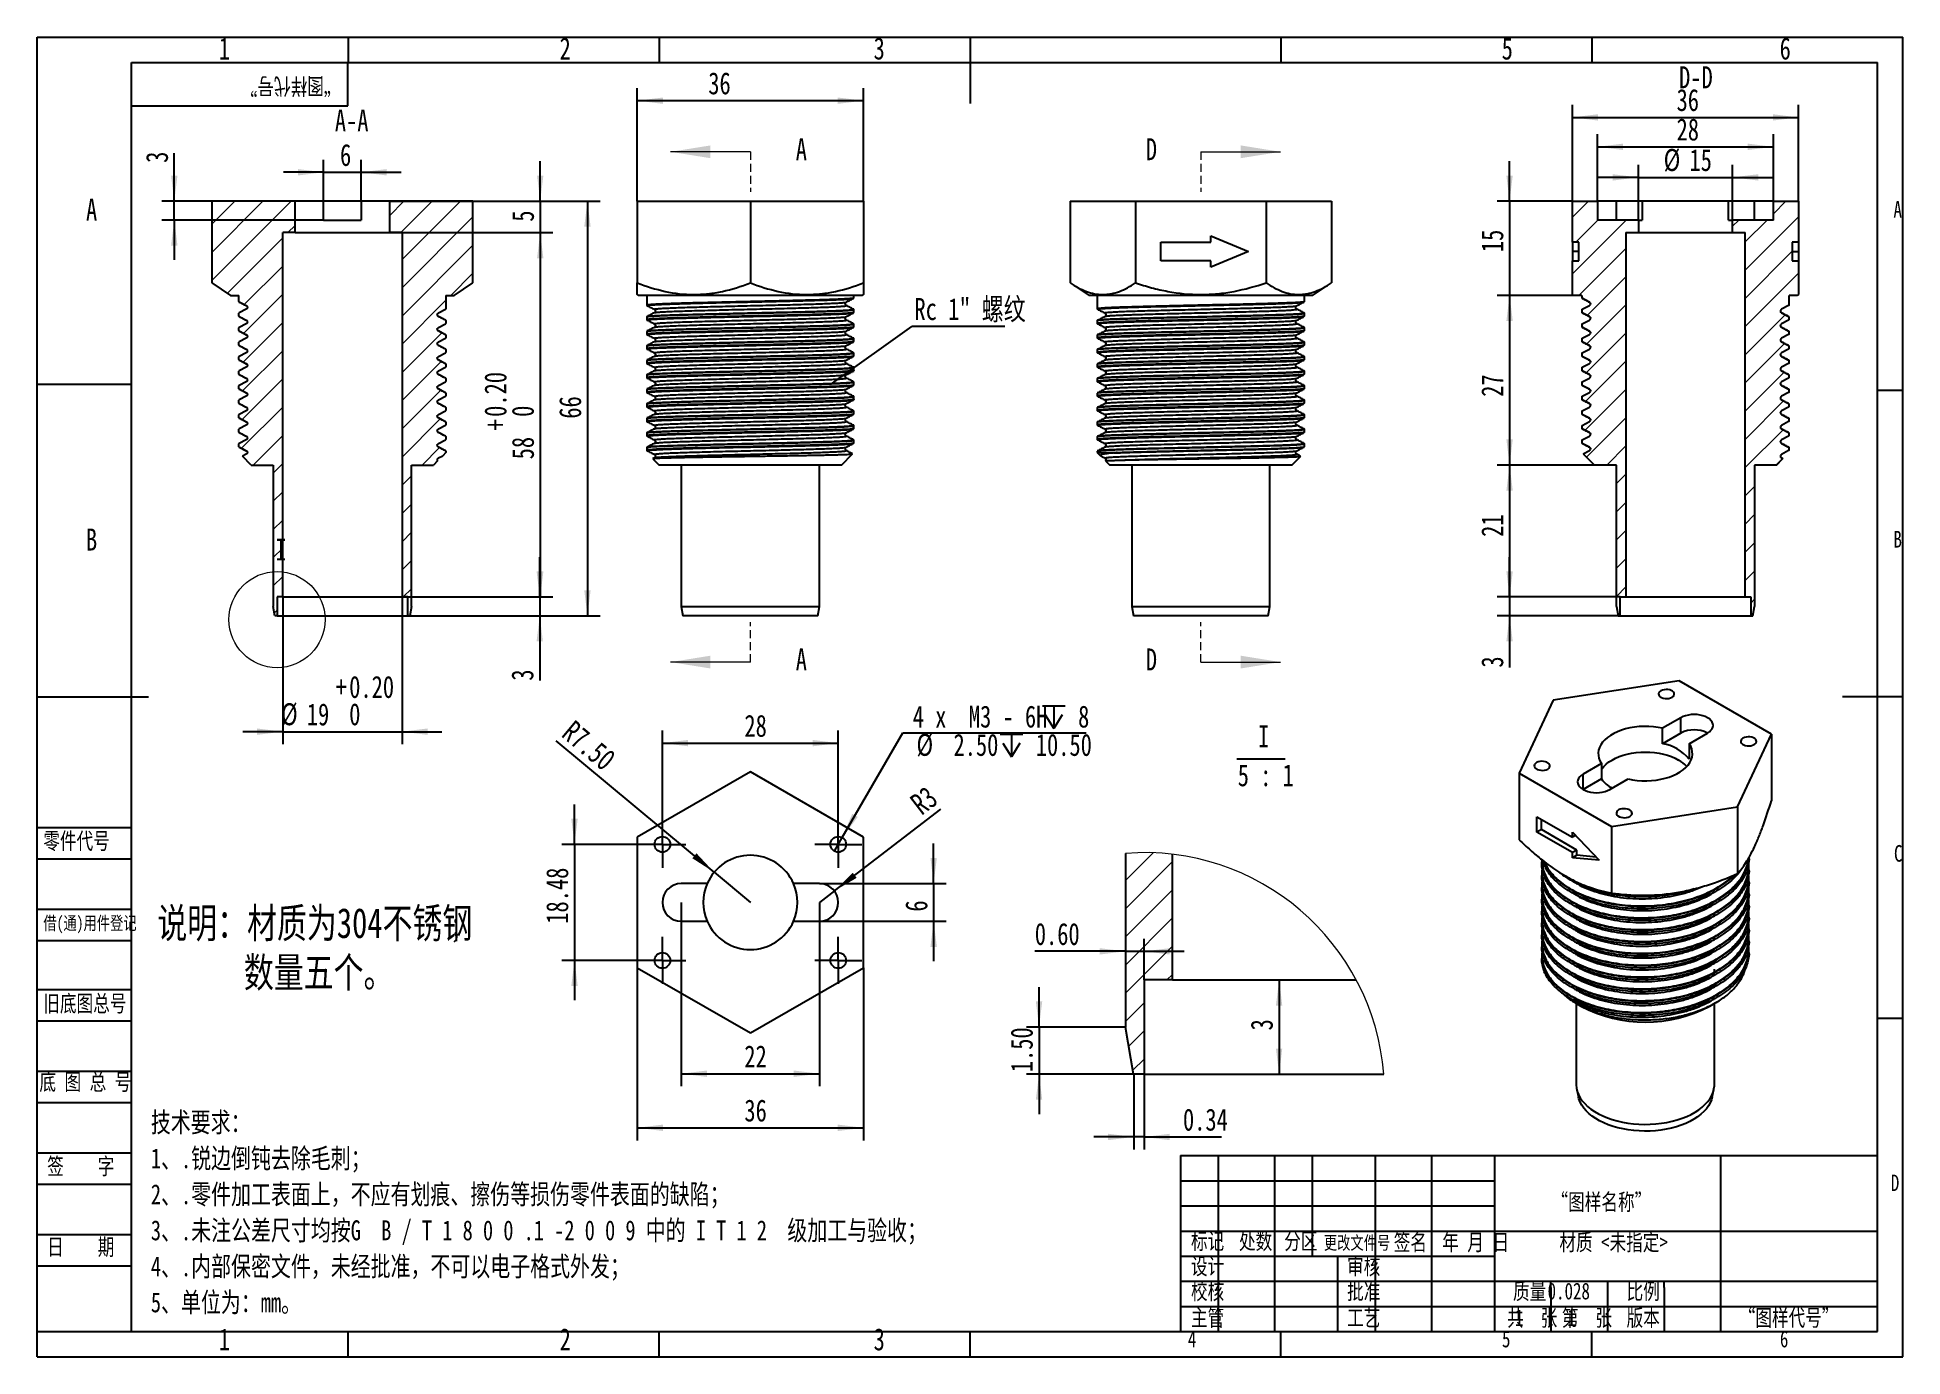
# Model space of a CAD drawing. Header units: millimetres. Extents: x 0 to 297, y 0 to 210.
import ezdxf

# ---------------------------------------------------------------- set-up
doc = ezdxf.new("R2010")
doc.units = ezdxf.units.MM
doc.linetypes.add('HIDDEN', pattern=[1.905, 1.27, -0.635])
doc.layers.add('图框', color=7, linetype='Continuous')
doc.layers.add('粗实线层', color=7, linetype='Continuous', lineweight=25)
doc.styles.add('SLDTEXTSTYLE0', font='HYSWLONGFANGSONG.TTF', dxfattribs={"bigfont": 'bigfont'})
doc.styles.add('SLDTEXTSTYLE1', font='HYSWLONGFANGSONG.TTF')
doc.styles.add('SLDTEXTSTYLE2', font='长仿宋体', dxfattribs={"bigfont": 'bigfont'})
doc.styles.get("Standard").update_dxf_attribs({"font": 'HYSWLONGFANGSONG.TTF'})
doc.dimstyles.new('SLDDIMSTYLE0', dxfattribs={"dimtxt": 3.5, "dimasz": 4.08, "dimexe": 0, "dimexo": 0.0625, "dimgap": 0.875, "dimtad": 2, "dimrnd": 1e-09, "dimzin": 12, "dimdsep": 46, "dimtxsty": 'SLDTEXTSTYLE1', "dimsah": 1, "dimcen": 0.09, "dimadec": 0, "dimazin": 3, "dimtfac": 1, "dimtofl": 0, "dimtmove": 0, "dimatfit": 3, "dimfxl": 0, "dimfrac": 2, "dimtolj": 1, "dimtzin": 12, "dimarcsym": 0})
doc.dimstyles.new('SLDDIMSTYLE1', dxfattribs={"dimtxt": 0.18, "dimasz": 4.08, "dimexe": 0, "dimexo": 0.0625, "dimgap": 0, "dimtad": 0, "dimtih": 1, "dimtoh": 1, "dimdec": 0, "dimrnd": 1e-09, "dimzin": 0, "dimdsep": 46, "dimtxsty": 'Standard', "dimsah": 1, "dimcen": 0.09, "dimadec": 0, "dimazin": 0, "dimtfac": 4.08, "dimtdec": 0, "dimtofl": 0, "dimtmove": 0, "dimatfit": 3, "dimfxl": 0, "dimfrac": 2, "dimtolj": 1, "dimtzin": 0, "dimarcsym": 0})
doc.dimstyles.new('SLDDIMSTYLE10', dxfattribs={"dimtxt": 3.5, "dimasz": 4.08, "dimexe": 0, "dimexo": 0.0625, "dimgap": 0.875, "dimtad": 2, "dimlfac": 0.2, "dimrnd": 1e-09, "dimzin": 0, "dimdsep": 46, "dimtxsty": 'SLDTEXTSTYLE1', "dimsah": 1, "dimcen": 0.09, "dimadec": 0, "dimazin": 0, "dimtfac": 1, "dimtmove": 0, "dimatfit": 0, "dimfxl": 0, "dimfrac": 2, "dimtolj": 1, "dimtzin": 12, "dimarcsym": 0})
doc.dimstyles.new('SLDDIMSTYLE11', dxfattribs={"dimtxt": 3.5, "dimasz": 4.08, "dimexe": 0, "dimexo": 0.0625, "dimgap": 0.875, "dimtad": 2, "dimlfac": 0.2, "dimrnd": 1e-09, "dimzin": 12, "dimdsep": 46, "dimtxsty": 'SLDTEXTSTYLE1', "dimsah": 1, "dimcen": 0.09, "dimadec": 0, "dimazin": 3, "dimtfac": 1, "dimtmove": 0, "dimatfit": 0, "dimfxl": 0, "dimfrac": 2, "dimtolj": 1, "dimtzin": 12, "dimarcsym": 0})
doc.dimstyles.new('SLDDIMSTYLE2', dxfattribs={"dimtxt": 3.5, "dimasz": 4.08, "dimexe": 0, "dimexo": 0.0625, "dimgap": 0.875, "dimtad": 2, "dimrnd": 1e-09, "dimzin": 12, "dimdsep": 46, "dimtxsty": 'SLDTEXTSTYLE1', "dimsah": 1, "dimcen": 0.09, "dimadec": 0, "dimazin": 3, "dimtfac": 1, "dimtmove": 0, "dimatfit": 0, "dimfxl": 0, "dimfrac": 2, "dimtolj": 1, "dimtzin": 12, "dimarcsym": 0})
doc.dimstyles.new('SLDDIMSTYLE3', dxfattribs={"dimtxt": 3.5, "dimasz": 4.08, "dimexe": 0, "dimexo": 0.0625, "dimgap": 0.875, "dimtad": 2, "dimrnd": 1e-09, "dimzin": 4, "dimdsep": 46, "dimtxsty": 'SLDTEXTSTYLE1', "dimsah": 1, "dimcen": 0, "dimadec": 0, "dimazin": 1, "dimtfac": 1, "dimtofl": 0, "dimtmove": 0, "dimatfit": 3, "dimfxl": 0, "dimfrac": 2, "dimtolj": 1, "dimtzin": 12, "dimarcsym": 0})
doc.dimstyles.new('SLDDIMSTYLE4', dxfattribs={"dimtxt": 3.5, "dimasz": 4.08, "dimexe": 0, "dimexo": 0.0625, "dimgap": 0.875, "dimtad": 2, "dimrnd": 1e-09, "dimzin": 12, "dimdsep": 46, "dimtxsty": 'SLDTEXTSTYLE1', "dimsah": 1, "dimcen": 0, "dimadec": 0, "dimazin": 3, "dimtfac": 1, "dimtofl": 0, "dimtmove": 0, "dimatfit": 3, "dimfxl": 0, "dimfrac": 2, "dimtolj": 1, "dimtzin": 12, "dimarcsym": 0})
doc.dimstyles.new('SLDDIMSTYLE5', dxfattribs={"dimtxt": 3.5, "dimasz": 4.08, "dimexe": 0, "dimexo": 0.0625, "dimgap": 0.875, "dimtad": 0, "dimtih": 1, "dimtoh": 1, "dimdec": 6, "dimrnd": 1e-09, "dimzin": 12, "dimdsep": 46, "dimtxsty": 'SLDTEXTSTYLE1', "dimblk1": 'NONE', "dimsah": 1, "dimcen": 0, "dimadec": 0, "dimazin": 3, "dimtfac": 1, "dimtmove": 0, "dimatfit": 3, "dimldrblk": 'NONE', "dimfxl": 0, "dimfrac": 2, "dimtolj": 1, "dimtzin": 12, "dimarcsym": 0})
doc.dimstyles.new('SLDDIMSTYLE6', dxfattribs={"dimtxt": 3.5, "dimasz": 4.08, "dimexe": 0, "dimexo": 0.0625, "dimgap": 0.875, "dimtad": 2, "dimrnd": 1e-09, "dimzin": 12, "dimdsep": 46, "dimtxsty": 'SLDTEXTSTYLE1', "dimsah": 1, "dimcen": 0.09, "dimadec": 0, "dimazin": 3, "dimtol": 1, "dimtp": 0.2, "dimtfac": 1, "dimtmove": 0, "dimatfit": 0, "dimfxl": 0, "dimfrac": 2, "dimtolj": 1, "dimtzin": 0, "dimarcsym": 0})
doc.dimstyles.new('SLDDIMSTYLE7', dxfattribs={"dimtxt": 3.5, "dimasz": 4.08, "dimexe": 0, "dimexo": 0.0625, "dimgap": 0.875, "dimtad": 2, "dimrnd": 1e-09, "dimzin": 12, "dimdsep": 46, "dimtxsty": 'SLDTEXTSTYLE1', "dimsah": 1, "dimcen": 0.09, "dimadec": 0, "dimazin": 3, "dimtol": 1, "dimtp": 0.2, "dimtfac": 1, "dimtofl": 0, "dimtmove": 0, "dimatfit": 3, "dimfxl": 0, "dimfrac": 2, "dimtolj": 1, "dimtzin": 0, "dimarcsym": 0})
doc.dimstyles.new('SLDDIMSTYLE8', dxfattribs={"dimtxt": 3.5, "dimasz": 4.08, "dimexe": 0, "dimexo": 0.0625, "dimgap": 0.875, "dimtad": 2, "dimlfac": 0.2, "dimrnd": 1e-09, "dimdsep": 46, "dimtxsty": 'SLDTEXTSTYLE1', "dimsah": 1, "dimcen": 0.09, "dimadec": 0, "dimazin": 2, "dimtfac": 1, "dimtmove": 0, "dimatfit": 0, "dimfxl": 0, "dimfrac": 2, "dimtolj": 1, "dimtzin": 12, "dimarcsym": 0})
doc.dimstyles.new('SLDDIMSTYLE9', dxfattribs={"dimtxt": 3.5, "dimasz": 4.08, "dimexe": 0, "dimexo": 0.0625, "dimgap": 0.875, "dimtad": 2, "dimlfac": 0.2, "dimrnd": 1e-09, "dimzin": 4, "dimdsep": 46, "dimtxsty": 'SLDTEXTSTYLE1', "dimsah": 1, "dimcen": 0.09, "dimadec": 0, "dimazin": 1, "dimtfac": 1, "dimtmove": 0, "dimatfit": 0, "dimfxl": 0, "dimfrac": 2, "dimtolj": 1, "dimtzin": 12, "dimarcsym": 0})

msp = doc.modelspace()

# ---------------------------------------------------------------- texts
at = {"color": 7, "linetype": 'Continuous', "char_height": 3.5, "attachment_point": 1, "style": 'SLDTEXTSTYLE1'}
for s, insert in [('A', (120.7559227, 194.1328186)), ('D', (176.4926944, 194.1328186)), ('A', (120.7559227, 112.9128186)), ('D', (176.4926944, 112.9128186))]:
    msp.add_mtext(s, dxfattribs=dict(at, insert=insert))
at = {"color": 7, "linetype": 'Continuous', "lineweight": 18, "insert": (37.9268124, 130.4176675), "char_height": 3.5, "attachment_point": 1, "style": 'SLDTEXTSTYLE1'}
msp.add_mtext('I', dxfattribs=at)
at = {"layer": '图框'}
for s, insert, char_height, attachment_point, style in [('1', (29.7944444, 210.1591163), 3.5, 2, 'SLDTEXTSTYLE1'), ('2', (84.0444444, 210.1591163), 3.5, 2, 'SLDTEXTSTYLE1'), ('3', (134.0444444, 210.1591163), 3.5, 2, 'SLDTEXTSTYLE1'), ('5', (234.0444444, 210.1591163), 3.5, 2, 'SLDTEXTSTYLE1'), ('6', (278.296875, 210.1591163), 3.5, 2, 'SLDTEXTSTYLE1'), ('D-D', (264.0764122, 205.5779437), 3.5, 2, 'SLDTEXTSTYLE1'), ('A-A', (50.0543629, 198.7007932), 3.5, 2, 'SLDTEXTSTYLE1'), ('A', (8.6454374, 184.4992994), 3.5, 2, 'SLDTEXTSTYLE1'), ('A', (296.2021159, 184.1241742), 2.6458333, 2, 'SLDTEXTSTYLE1'), ('B', (8.6454374, 131.9992994), 3.5, 2, 'SLDTEXTSTYLE1'), ('B', (296.2021159, 131.6241742), 2.6458333, 2, 'SLDTEXTSTYLE1'), ('\\M+197EB\\M+18C8F\\M+191E3\\M+18D86', (0.9581272, 83.6056506), 2.645833333, 1, 'SLDTEXTSTYLE0'), ('C', (296.2847982, 81.6241742), 2.6458333, 2, 'SLDTEXTSTYLE1'), ('\\M+18ED8(\\M+192CA)\\M+19770\\M+18C8F\\M+1936F记', (0.9581272, 70.2590748), 2.116666667, 1, 'SLDTEXTSTYLE0'), ('\\M+18B8C\\M+192EA图总\\M+18D86', (0.9581272, 57.7357951), 2.645833333, 1, 'SLDTEXTSTYLE0'), ('\\M+192EA 图 总 \\M+18D86', (0.3407661, 45.256581), 2.645833333, 1, 'SLDTEXTSTYLE0'), ('  签    \\M+18E9A', (5.5692919, 31.8268709), 2.645833333, 2, 'SLDTEXTSTYLE0'), ('D', (295.7847982, 29.1863632), 2.6458333, 2, 'SLDTEXTSTYLE1'), ('\\M+18167图样\\M+196BC\\M+18FCC\\M+18168', (249.0261416, 26.1304851), 2.645833333, 2, 'SLDTEXTSTYLE0'), ('  \\M+193FA    \\M+18AFA', (5.5692919, 18.9810516), 2.645833333, 2, 'SLDTEXTSTYLE0'), ('标记', (186.3293911, 19.9220239), 2.64583333, 2, 'SLDTEXTSTYLE0'), ('处\\M+19094', (193.975889, 19.9220239), 2.64583333, 2, 'SLDTEXTSTYLE0'), ('\\M+195AA\\M+18BE6', (201.178539, 19.9220239), 2.645833333, 2, 'SLDTEXTSTYLE0'), ('\\M+18D58\\M+189FC\\M+195B6\\M+18C8F\\M+18D86', (210.1291624, 19.3780635), 2.116666667, 2, 'SLDTEXTSTYLE0'), ('签\\M+196BC', (218.6157133, 19.7313853), 2.64583333, 2, 'SLDTEXTSTYLE0'), ('\\M+1944E \\M+18C8E \\M+193FA', (229.0076642, 19.7313853), 2.645833333, 2, 'SLDTEXTSTYLE0'), ('\\M+18DDE质 <\\M+196A2\\M+18E77\\M+192E8>', (250.9768311, 19.7313853), 2.645833333, 2, 'SLDTEXTSTYLE0'), ('设计', (186.3293911, 15.9155015), 2.64583333, 2, 'SLDTEXTSTYLE0'), ('审\\M+18A6A', (211.1836143, 15.9155015), 2.64583333, 2, 'SLDTEXTSTYLE0'), ('\\M+18D5A\\M+18A6A', (186.3293911, 11.955898), 2.645833333, 2, 'SLDTEXTSTYLE0'), ('\\M+194E1\\M+18F79', (211.1836143, 11.955898), 2.645833333, 2, 'SLDTEXTSTYLE0'), ('质\\M+197CA', (237.604791, 11.955898), 2.64583333, 2, 'SLDTEXTSTYLE0'), ('0.028', (240.4566204, 11.955898), 2.64583333, 1, 'SLDTEXTSTYLE1'), ('\\M+194E4\\M+197E1', (255.6860482, 11.955898), 2.645833333, 2, 'SLDTEXTSTYLE0'), ('\\M+18EE5\\M+18AC7', (186.3293911, 7.7093879), 2.645833333, 2, 'SLDTEXTSTYLE0'), ('\\M+18D48艺', (211.1836143, 7.7093879), 2.64583333, 2, 'SLDTEXTSTYLE0'), ('\\M+18BA4  张 ', (238.008941, 7.7093879), 2.645833333, 2, 'SLDTEXTSTYLE0'), ('1', (235.2749247, 7.7093879), 2.6458333, 1, 'SLDTEXTSTYLE1'), ('\\M+191E6  张', (246.7180524, 7.7093879), 2.645833333, 2, 'SLDTEXTSTYLE0'), ('1', (243.6150616, 7.7093879), 2.6458333, 1, 'SLDTEXTSTYLE1'), ('\\M+194C5\\M+1967B', (255.6860482, 7.7093879), 2.645833333, 2, 'SLDTEXTSTYLE0'), ('\\M+18167图样\\M+191E3\\M+18D86\\M+18168', (270.8413439, 7.7093879), 2.645833333, 1, 'SLDTEXTSTYLE0'), ('1', (29.7944444, 4.7007521), 3.5, 2, 'SLDTEXTSTYLE1'), ('2', (84.0444444, 4.7007521), 3.5, 2, 'SLDTEXTSTYLE1'), ('3', (134.0444444, 4.7007521), 3.5, 2, 'SLDTEXTSTYLE1'), ('4', (183.8748264, 4.3256269), 2.6458333, 2, 'SLDTEXTSTYLE1'), ('5', (233.8748264, 4.3256269), 2.6458333, 2, 'SLDTEXTSTYLE1'), ('6', (278.1248264, 4.3256269), 2.6458333, 2, 'SLDTEXTSTYLE1')]:
    msp.add_mtext(s, dxfattribs=dict(at, insert=insert, char_height=char_height, attachment_point=attachment_point, style=style))
at = {"layer": '图框', "insert": (48.322979, 201.0735137), "char_height": 2.645833333, "attachment_point": 1, "rotation": 180, "style": 'SLDTEXTSTYLE2'}
msp.add_mtext('\\M+18167图样\\M+191E3\\M+18D86\\M+18168', dxfattribs=at)

# ---------------------------------------------------------------- blocks, each defined once
blk = doc.blocks.new('SW_NOTE_0')
at = {"layer": '图框', "color": 0, "attachment_point": 1, "style": 'SLDTEXTSTYLE0'}
for s, insert, char_height in [('说\\M+196BE\\M+18146\\M+18DDE质为304\\M+19573锈钢', (0, 6.14), 4.7625), ('\\M+18147', (46.65, 4.9), 3.5), ('\\M+19094\\M+197CA\\M+18CDC\\M+198A2\\M+18142', (13.78, -1.71), 4.7625)]:
    blk.add_mtext(s, dxfattribs=dict(at, insert=insert, char_height=char_height))
blk = doc.blocks.new('SW_NOTE_1')
at = {"layer": '图框', "color": 0, "char_height": 3.175, "attachment_point": 1, "style": 'SLDTEXTSTYLE0'}
for s, insert in [('\\M+18B5A术\\M+19776\\M+18B81\\M+18146', (0, 4.09)), ('1\\M+18141.锐边\\M+1937C钝\\M+18B8E\\M+18F9C\\M+196D1\\M+18E68\\M+18147', (0, -1.64)), ('2\\M+18141.\\M+197EB\\M+18C8F\\M+189C1\\M+18D48\\M+1955C\\M+196CA\\M+18FE3\\M+18143\\M+19573应\\M+1974C划\\M+18DAD\\M+18141\\M+18E43伤\\M+19399损伤\\M+197EB\\M+18C8F\\M+1955C\\M+196CA\\M+19349\\M+1E39E\\M+1E89C\\M+18147', (0, -7.37)), ('3\\M+18141.\\M+196A2\\M+1928D\\M+18CF6\\M+18DB7\\M+18EDA\\M+190A1\\M+18BCF\\M+188C2G  B / T 1 8 0 0 .1 -2 0 0 9 \\M+19286\\M+19349 I T 1 2  级\\M+189C1\\M+18D48\\M+1975E验\\M+19DBE\\M+18147', (0, -13.11)), ('4\\M+18141.\\M+193E0\\M+19594\\M+195DB\\M+196A7\\M+195B6\\M+18C8F\\M+18143\\M+196A2经\\M+194E1\\M+18F79\\M+18143\\M+19573\\M+189C2\\M+188C8电\\M+18E71\\M+18A69\\M+18EAE\\M+18A4F发\\M+18147', (0, -18.84)), ('5\\M+18141单\\M+188CA为\\M+18146mm\\M+18142', (0, -24.57))]:
    blk.add_mtext(s, dxfattribs=dict(at, insert=insert))
blk = doc.blocks.new('_D')
at = {"layer": '图框'}
for p, q in [((95.53, 184.11), (95.53, 202.11)), ((131.53, 184.11), (131.53, 202.11)), ((95.53, 200.11), (131.53, 200.11))]:
    blk.add_line(p, q, dxfattribs=at)
for points in [[(95.53, 200.11), (99.61, 199.6), (99.61, 200.61)], [(131.53, 200.11), (127.45, 200.61), (127.45, 199.6)]]:
    blk.add_solid(points, dxfattribs=at)
at = {"layer": '图框', "insert": (106.83, 204.62), "char_height": 3.5, "attachment_point": 1, "style": 'SLDTEXTSTYLE1'}
blk.add_mtext('36', dxfattribs=at)
blk = doc.blocks.new('SW_NOTE_2')
at = {"layer": '图框', "color": 0}
blk.add_line((14.81, 0), (0, 0), dxfattribs=at)
at = {"layer": '图框', "color": 0, "insert": (0.42, 4.54), "char_height": 3.5, "attachment_point": 1, "style": 'SLDTEXTSTYLE0'}
blk.add_mtext('Rc 1" \\M+19786纹', dxfattribs=at)
blk = doc.blocks.new('_D_1')
at = {"layer": '图框'}
for p, q in [((99.53, 85.48), (99.53, 99.85)), ((127.53, 85.48), (127.53, 99.85)), ((99.53, 97.85), (127.53, 97.85))]:
    blk.add_line(p, q, dxfattribs=at)
for points in [[(99.53, 97.85), (103.61, 97.34), (103.61, 98.36)], [(127.53, 97.85), (123.45, 98.36), (123.45, 97.34)]]:
    blk.add_solid(points, dxfattribs=at)
at = {"layer": '图框', "insert": (112.58, 102.36), "char_height": 3.5, "attachment_point": 1, "style": 'SLDTEXTSTYLE1'}
blk.add_mtext('28', dxfattribs=at)
blk = doc.blocks.new('_D_2')
at = {"layer": '图框'}
for p, q in [((85.53, 81.73), (85.53, 88.08)), ((95.78, 81.73), (83.53, 81.73)), ((85.53, 81.73), (85.53, 63.26)), ((95.78, 63.26), (83.53, 63.26)), ((85.53, 63.26), (85.53, 56.91))]:
    blk.add_line(p, q, dxfattribs=at)
for points in [[(85.53, 81.73), (86.04, 85.81), (85.02, 85.81)], [(85.53, 63.26), (85.02, 59.18), (86.04, 59.18)]]:
    blk.add_solid(points, dxfattribs=at)
at = {"layer": '图框', "insert": (81.02, 69.1), "char_height": 3.5, "attachment_point": 1, "rotation": 90, "style": 'SLDTEXTSTYLE1'}
blk.add_mtext('18.48', dxfattribs=at)
blk = doc.blocks.new('_D_3')
at = {"layer": '图框'}
for p, q in [((95.53, 62.1), (95.53, 34.62)), ((131.53, 62.1), (131.53, 34.62)), ((95.53, 36.62), (131.53, 36.62))]:
    blk.add_line(p, q, dxfattribs=at)
for points in [[(95.53, 36.62), (99.61, 36.11), (99.61, 37.13)], [(131.53, 36.62), (127.45, 37.13), (127.45, 36.11)]]:
    blk.add_solid(points, dxfattribs=at)
at = {"layer": '图框', "insert": (112.58, 41.13), "char_height": 3.5, "attachment_point": 1, "style": 'SLDTEXTSTYLE1'}
blk.add_mtext('36', dxfattribs=at)
blk = doc.blocks.new('_D_4')
at = {"layer": '图框'}
for p, q in [((142.71, 75.5), (142.71, 81.85)), ((124.53, 75.5), (144.71, 75.5)), ((142.71, 75.5), (142.71, 69.5)), ((124.53, 69.5), (144.71, 69.5)), ((142.71, 69.5), (142.71, 63.15))]:
    blk.add_line(p, q, dxfattribs=at)
for points in [[(142.71, 75.5), (143.22, 79.58), (142.2, 79.58)], [(142.71, 69.5), (142.2, 65.42), (143.22, 65.42)]]:
    blk.add_solid(points, dxfattribs=at)
at = {"layer": '图框', "insert": (138.2, 71.03), "char_height": 3.5, "attachment_point": 1, "rotation": 90, "style": 'SLDTEXTSTYLE1'}
blk.add_mtext('6', dxfattribs=at)
blk = doc.blocks.new('_D_5')
at = {"layer": '图框'}
for q in [(82.63, 98.22), (113.53, 72.5)]:
    blk.add_line((107.76, 77.3), q, dxfattribs=at)
blk.add_solid([(107.76, 77.3), (104.95, 80.3), (104.3, 79.52)], dxfattribs=at)
at = {"layer": '图框', "insert": (85.52, 101.69), "char_height": 3.5, "attachment_point": 1, "rotation": 320.216, "style": 'SLDTEXTSTYLE1'}
blk.add_mtext('R7.50', dxfattribs=at)
blk = doc.blocks.new('_D_6')
at = {"layer": '图框'}
for q in [(143.85, 87.32), (124.53, 72.5)]:
    blk.add_line((126.91, 74.32), q, dxfattribs=at)
blk.add_solid([(126.91, 74.32), (130.45, 76.4), (129.83, 77.21)], dxfattribs=at)
at = {"layer": '图框', "insert": (138.67, 89.03), "char_height": 3.5, "attachment_point": 1, "rotation": 37.5058, "style": 'SLDTEXTSTYLE1'}
blk.add_mtext('R3', dxfattribs=at)
blk = doc.blocks.new('_D_7')
at = {"layer": '图框'}
for p, q in [((102.53, 72.5), (102.53, 43.23)), ((124.53, 72.5), (124.53, 43.23)), ((102.53, 45.23), (124.53, 45.23))]:
    blk.add_line(p, q, dxfattribs=at)
for points in [[(102.53, 45.23), (106.61, 44.72), (106.61, 45.74)], [(124.53, 45.23), (120.45, 45.74), (120.45, 44.72)]]:
    blk.add_solid(points, dxfattribs=at)
at = {"layer": '图框', "insert": (112.57, 49.74), "char_height": 3.5, "attachment_point": 1, "style": 'SLDTEXTSTYLE1'}
blk.add_mtext('22', dxfattribs=at)
blk = doc.blocks.new('SW_SYMBOL_HOLE_DEPTH')
at = {"layer": '图框', "color": 0}
for p, q in [((0, 875), (800, 875)), ((400, 875), (400, 75)), ((100, 555), (400, 75)), ((700, 555), (400, 75))]:
    blk.add_line(p, q, dxfattribs=at)
blk = doc.blocks.new('_D_8')
at = {"layer": '图框'}
for p, q in [((128.15, 82.82), (137.8, 99.51)), ((137.8, 99.51), (166.99, 99.51)), ((126.9, 80.65), (128.15, 82.82))]:
    blk.add_line(p, q, dxfattribs=at)
blk.add_solid([(128.15, 82.82), (130.63, 86.1), (129.75, 86.6)], dxfattribs=at)
at = {"layer": '图框', "xscale": 0.004511737089201878, "yscale": 0.004511737089201878, "zscale": 0.004511737089201878}
for p in [(160.03, 99.84), (153.29, 95.33)]:
    blk.add_blockref('SW_SYMBOL_HOLE_DEPTH', p, dxfattribs=at)
at = {"layer": '图框', "char_height": 3.5, "attachment_point": 1, "style": 'SLDTEXTSTYLE1'}
for s, insert in [('4 x  M3 - 6H ', (139.39, 103.83)), (' 8', (163.93, 103.83)), ('%%c', (139.98, 99.33)), (' 2.50 ', (144.09, 99.32)), (' 10.50', (157.19, 99.32))]:
    blk.add_mtext(s, dxfattribs=dict(at, insert=insert))
blk = doc.blocks.new('_NONE')
blk = doc.blocks.new('SW_CENTERMARKSYMBOL_0')
at = {"layer": '图框', "color": 0}
for p, q in [((0, 2.5), (0, 3.75)), ((-2.5, 0), (-3.75, 0)), ((0, 0), (-2.5, 0)), ((0, 0), (0, 2.5)), ((0, 0), (0, -2.5)), ((0, 0), (2.5, 0)), ((2.5, 0), (3.75, 0)), ((0, -2.5), (0, -3.75))]:
    blk.add_line(p, q, dxfattribs=at)
blk = doc.blocks.new('SW_CENTERMARKSYMBOL_1')
at = {"layer": '图框', "color": 0}
for p, q in [((0, 2.5), (0, 3.75)), ((-2.5, 0), (-3.75, 0)), ((0, 0), (-2.5, 0)), ((0, 0), (0, 2.5)), ((0, 0), (0, -2.5)), ((0, 0), (2.5, 0)), ((2.5, 0), (3.75, 0)), ((0, -2.5), (0, -3.75))]:
    blk.add_line(p, q, dxfattribs=at)
blk = doc.blocks.new('SW_CENTERMARKSYMBOL_2')
at = {"layer": '图框', "color": 0}
for p, q in [((0, 2.5), (0, 3.75)), ((-2.5, 0), (-3.75, 0)), ((0, 0), (-2.5, 0)), ((0, 0), (0, 2.5)), ((0, 0), (0, -2.5)), ((0, 0), (2.5, 0)), ((2.5, 0), (3.75, 0)), ((0, -2.5), (0, -3.75))]:
    blk.add_line(p, q, dxfattribs=at)
blk = doc.blocks.new('SW_CENTERMARKSYMBOL_3')
at = {"layer": '图框', "color": 0}
for p, q in [((0, 2.5), (0, 3.75)), ((-2.5, 0), (-3.75, 0)), ((0, 0), (-2.5, 0)), ((0, 0), (0, 2.5)), ((0, 0), (0, -2.5)), ((0, 0), (2.5, 0)), ((2.5, 0), (3.75, 0)), ((0, -2.5), (0, -3.75))]:
    blk.add_line(p, q, dxfattribs=at)
blk = doc.blocks.new('_D_9')
at = {"layer": '图框'}
for p, q in [((69.35, 184.11), (89.59, 184.11)), ((87.59, 184.11), (87.59, 118.11)), ((58.97, 118.11), (89.59, 118.11))]:
    blk.add_line(p, q, dxfattribs=at)
for points in [[(87.59, 184.11), (87.08, 180.03), (88.1, 180.03)], [(87.59, 118.11), (88.1, 122.19), (87.08, 122.19)]]:
    blk.add_solid(points, dxfattribs=at)
at = {"layer": '图框', "insert": (83.08, 149.49), "char_height": 3.5, "attachment_point": 1, "rotation": 90, "style": 'SLDTEXTSTYLE1'}
blk.add_mtext('66', dxfattribs=at)
blk = doc.blocks.new('_D_10')
at = {"layer": '图框'}
for p, q in [((39.07, 121.11), (39.07, 97.67)), ((58.07, 121.11), (58.07, 97.67)), ((39.07, 99.67), (32.72, 99.67)), ((39.07, 99.67), (58.07, 99.67)), ((58.07, 99.67), (64.42, 99.67))]:
    blk.add_line(p, q, dxfattribs=at)
for points in [[(39.07, 99.67), (34.99, 100.18), (34.99, 99.16)], [(58.07, 99.67), (62.15, 99.16), (62.15, 100.18)]]:
    blk.add_solid(points, dxfattribs=at)
at = {"layer": '图框', "char_height": 3.5, "attachment_point": 1, "style": 'SLDTEXTSTYLE1'}
for s, insert in [('+', (47.51, 108.55)), ('0.20', (49.66, 108.55)), ('%%c', (38.8, 104.2)), ('19', (42.91, 104.18)), ('0', (49.66, 104.2))]:
    blk.add_mtext(s, dxfattribs=dict(at, insert=insert))
blk = doc.blocks.new('_D_11')
at = {"layer": '图框'}
for p, q in [((80.07, 184.11), (80.07, 190.46)), ((56.07, 184.11), (82.07, 184.11)), ((80.07, 184.11), (80.07, 179.11)), ((56.07, 179.11), (82.07, 179.11)), ((80.07, 179.11), (80.07, 172.76))]:
    blk.add_line(p, q, dxfattribs=at)
for points in [[(80.07, 184.11), (80.58, 188.19), (79.57, 188.19)], [(80.07, 179.11), (79.57, 175.03), (80.58, 175.03)]]:
    blk.add_solid(points, dxfattribs=at)
at = {"layer": '图框', "insert": (75.56, 180.84), "char_height": 3.5, "attachment_point": 1, "rotation": 90, "style": 'SLDTEXTSTYLE1'}
blk.add_mtext('5', dxfattribs=at)
blk = doc.blocks.new('_D_12')
at = {"layer": '图框'}
for p, q in [((80, 121.11), (80, 127.46)), ((58.07, 121.11), (82, 121.11)), ((80, 121.11), (80, 118.11)), ((58.97, 118.11), (82, 118.11)), ((80, 118.11), (80, 107.79))]:
    blk.add_line(p, q, dxfattribs=at)
for points in [[(80, 121.11), (80.5, 125.19), (79.49, 125.19)], [(80, 118.11), (79.49, 114.03), (80.5, 114.03)]]:
    blk.add_solid(points, dxfattribs=at)
at = {"layer": '图框', "insert": (75.48, 107.79), "char_height": 3.5, "attachment_point": 1, "rotation": 90, "style": 'SLDTEXTSTYLE1'}
blk.add_mtext('3', dxfattribs=at)
blk = doc.blocks.new('_D_13')
at = {"layer": '图框'}
for p, q in [((58.07, 179.11), (82.07, 179.11)), ((80.07, 179.11), (80.07, 121.11)), ((58.97, 121.11), (82.07, 121.11))]:
    blk.add_line(p, q, dxfattribs=at)
for points in [[(80.07, 179.11), (79.57, 175.03), (80.58, 175.03)], [(80.07, 121.11), (80.58, 125.19), (79.57, 125.19)]]:
    blk.add_solid(points, dxfattribs=at)
at = {"layer": '图框', "char_height": 3.5, "attachment_point": 1, "rotation": 90, "style": 'SLDTEXTSTYLE1'}
for s, insert in [('0.20', (71.19, 149.78)), ('+', (71.19, 147.62)), ('0', (75.55, 149.78)), ('58', (75.56, 143.02))]:
    blk.add_mtext(s, dxfattribs=dict(at, insert=insert))
blk = doc.blocks.new('_D_14')
at = {"layer": '图框'}
for p, q in [((45.57, 184.11), (45.57, 190.71)), ((51.57, 184.11), (51.57, 190.71)), ((45.57, 188.71), (39.22, 188.71)), ((45.57, 188.71), (51.57, 188.71)), ((51.57, 188.71), (57.92, 188.71))]:
    blk.add_line(p, q, dxfattribs=at)
for points in [[(45.57, 188.71), (41.49, 189.22), (41.49, 188.2)], [(51.57, 188.71), (55.65, 188.2), (55.65, 189.22)]]:
    blk.add_solid(points, dxfattribs=at)
at = {"layer": '图框', "insert": (48.2, 193.22), "char_height": 3.5, "attachment_point": 1, "style": 'SLDTEXTSTYLE1'}
blk.add_mtext('6', dxfattribs=at)
blk = doc.blocks.new('_D_15')
at = {"layer": '图框'}
for p, q in [((21.81, 184.11), (21.81, 191.74)), ((41.07, 184.11), (19.81, 184.11)), ((21.81, 181.11), (21.81, 184.11)), ((45.57, 181.11), (19.81, 181.11)), ((21.81, 181.11), (21.81, 174.76))]:
    blk.add_line(p, q, dxfattribs=at)
for points in [[(21.81, 184.11), (22.32, 188.19), (21.3, 188.19)], [(21.81, 181.11), (21.3, 177.03), (22.32, 177.03)]]:
    blk.add_solid(points, dxfattribs=at)
at = {"layer": '图框', "insert": (17.3, 190.21), "char_height": 3.5, "attachment_point": 1, "rotation": 90, "style": 'SLDTEXTSTYLE1'}
blk.add_mtext('3', dxfattribs=at)
blk = doc.blocks.new('SW_HATCH_0')
at = {"color": 0, "linetype": 'Continuous', "lineweight": 18}
for p, q in [((0, 0), (-4.41, -4.41)), ((3.09, -1.4), (-4.41, -8.9)), ((3.09, -5.89), (-4.41, -13.39)), ((3.09, -10.38), (-4.41, -17.88)), ((3.09, -14.87), (-4.41, -22.37)), ((3.09, -19.36), (2.21, -20.24)), ((-1.41, -23.86), (-4.41, -26.86)), ((-1.41, -28.35), (-3.87, -30.81)), ((-1.41, -32.84), (-3.2, -34.63))]:
    blk.add_line(p, q, dxfattribs=at)
blk = doc.blocks.new('_D_16')
at = {"layer": '图框'}
for p, q in [((174.56, 45.16), (174.56, 33.16)), ((176.23, 45.16), (176.23, 33.16)), ((174.56, 35.16), (168.21, 35.16)), ((176.23, 35.16), (174.56, 35.16)), ((176.23, 35.16), (188.55, 35.16))]:
    blk.add_line(p, q, dxfattribs=at)
for points in [[(174.56, 35.16), (170.48, 35.67), (170.48, 34.65)], [(176.23, 35.16), (180.31, 34.65), (180.31, 35.67)]]:
    blk.add_solid(points, dxfattribs=at)
at = {"layer": '图框', "insert": (182.41, 39.67), "char_height": 3.5, "attachment_point": 1, "style": 'SLDTEXTSTYLE1'}
blk.add_mtext('0.34', dxfattribs=at)
blk = doc.blocks.new('_D_17')
at = {"layer": '图框'}
for p, q in [((159.49, 52.66), (159.49, 59.01)), ((173.23, 52.66), (157.49, 52.66)), ((159.49, 52.66), (159.49, 45.16)), ((174.56, 45.16), (157.49, 45.16)), ((159.49, 45.16), (159.49, 38.81))]:
    blk.add_line(p, q, dxfattribs=at)
for points in [[(159.49, 52.66), (160, 56.74), (158.98, 56.74)], [(159.49, 45.16), (158.98, 41.08), (160, 41.08)]]:
    blk.add_solid(points, dxfattribs=at)
at = {"layer": '图框', "insert": (154.98, 45.47), "char_height": 3.5, "attachment_point": 1, "rotation": 90, "style": 'SLDTEXTSTYLE1'}
blk.add_mtext('1.50', dxfattribs=at)
blk = doc.blocks.new('_D_18')
at = {"layer": '图框'}
for p, q in [((176.23, 60.16), (176.23, 66.71)), ((173.23, 64.71), (158.82, 64.71)), ((173.23, 64.71), (176.23, 64.71)), ((176.23, 64.71), (182.58, 64.71))]:
    blk.add_line(p, q, dxfattribs=at)
for points in [[(173.23, 64.71), (169.15, 65.21), (169.15, 64.2)], [(176.23, 64.71), (180.31, 64.2), (180.31, 65.21)]]:
    blk.add_solid(points, dxfattribs=at)
at = {"layer": '图框', "insert": (158.82, 69.22), "char_height": 3.5, "attachment_point": 1, "style": 'SLDTEXTSTYLE1'}
blk.add_mtext('0.60', dxfattribs=at)
blk = doc.blocks.new('_D_19')
at = {"layer": '图框'}
for p, q in [((180.73, 60.16), (199.72, 60.16)), ((197.72, 60.16), (197.72, 45.16)), ((176.23, 45.16), (199.72, 45.16))]:
    blk.add_line(p, q, dxfattribs=at)
for points in [[(197.72, 60.16), (197.21, 56.08), (198.22, 56.08)], [(197.72, 45.16), (198.22, 49.24), (197.21, 49.24)]]:
    blk.add_solid(points, dxfattribs=at)
at = {"layer": '图框', "insert": (193.2, 52.12), "char_height": 3.5, "attachment_point": 1, "rotation": 90, "style": 'SLDTEXTSTYLE1'}
blk.add_mtext('3', dxfattribs=at)
blk = doc.blocks.new('SW_NOTE_3')
at = {"layer": '图框', "color": 0}
blk.add_line((-3.59, -0.86), (4.08, -0.86), dxfattribs=at)
at = {"layer": '图框', "color": 0, "char_height": 3.5, "attachment_point": 2, "style": 'SLDTEXTSTYLE1'}
for s, insert in [('I', (0.66, 4.51)), ('5 : 1', (1, -1.7))]:
    blk.add_mtext(s, dxfattribs=dict(at, insert=insert))
blk = doc.blocks.new('_D_20')
at = {"layer": '图框'}
for p, q in [((234.41, 184.11), (234.41, 190.46)), ((244.41, 184.11), (232.41, 184.11)), ((234.41, 184.11), (234.41, 169.11)), ((244.63, 169.11), (232.41, 169.11)), ((234.41, 169.11), (234.41, 162.76))]:
    blk.add_line(p, q, dxfattribs=at)
for points in [[(234.41, 184.11), (234.92, 188.19), (233.9, 188.19)], [(234.41, 169.11), (233.9, 165.03), (234.92, 165.03)]]:
    blk.add_solid(points, dxfattribs=at)
at = {"layer": '图框', "insert": (229.9, 176), "char_height": 3.5, "attachment_point": 1, "rotation": 90, "style": 'SLDTEXTSTYLE1'}
blk.add_mtext('15', dxfattribs=at)
blk = doc.blocks.new('_D_21')
at = {"layer": '图框'}
for p, q in [((244.41, 184.11), (244.41, 199.44)), ((280.41, 184.11), (280.41, 199.44)), ((244.41, 197.44), (280.41, 197.44))]:
    blk.add_line(p, q, dxfattribs=at)
for points in [[(244.41, 197.44), (248.49, 196.94), (248.49, 197.95)], [(280.41, 197.44), (276.33, 197.95), (276.33, 196.94)]]:
    blk.add_solid(points, dxfattribs=at)
at = {"layer": '图框', "insert": (261, 201.96), "char_height": 3.5, "attachment_point": 1, "style": 'SLDTEXTSTYLE1'}
blk.add_mtext('36', dxfattribs=at)
blk = doc.blocks.new('_D_22')
at = {"layer": '图框'}
for p, q in [((248.41, 184.11), (248.41, 194.76)), ((276.41, 184.11), (276.41, 194.76)), ((248.41, 192.76), (276.41, 192.76))]:
    blk.add_line(p, q, dxfattribs=at)
for points in [[(248.41, 192.76), (252.49, 192.25), (252.49, 193.27)], [(276.41, 192.76), (272.33, 193.27), (272.33, 192.25)]]:
    blk.add_solid(points, dxfattribs=at)
at = {"layer": '图框', "insert": (261, 197.27), "char_height": 3.5, "attachment_point": 1, "style": 'SLDTEXTSTYLE1'}
blk.add_mtext('28', dxfattribs=at)
blk = doc.blocks.new('_D_23')
at = {"layer": '图框'}
for p, q in [((254.91, 187.9), (248.56, 187.9)), ((254.91, 181.11), (254.91, 189.9)), ((254.91, 187.9), (269.91, 187.9)), ((269.91, 181.11), (269.91, 189.9)), ((269.91, 187.9), (276.26, 187.9))]:
    blk.add_line(p, q, dxfattribs=at)
for points in [[(254.91, 187.9), (250.83, 188.4), (250.83, 187.39)], [(269.91, 187.9), (273.99, 187.39), (273.99, 188.4)]]:
    blk.add_solid(points, dxfattribs=at)
at = {"layer": '图框', "char_height": 3.5, "attachment_point": 1, "style": 'SLDTEXTSTYLE1'}
for s, insert in [('%%c', (258.94, 192.42)), ('15', (263.05, 192.41))]:
    blk.add_mtext(s, dxfattribs=dict(at, insert=insert))
blk = doc.blocks.new('_D_24')
at = {"layer": '图框'}
for p, q in [((244.63, 169.11), (232.41, 169.11)), ((234.41, 169.11), (234.41, 142.11)), ((247.91, 142.11), (232.41, 142.11))]:
    blk.add_line(p, q, dxfattribs=at)
for points in [[(234.41, 169.11), (233.9, 165.03), (234.92, 165.03)], [(234.41, 142.11), (234.92, 146.19), (233.9, 146.19)]]:
    blk.add_solid(points, dxfattribs=at)
at = {"layer": '图框', "insert": (229.9, 152.97), "char_height": 3.5, "attachment_point": 1, "rotation": 90, "style": 'SLDTEXTSTYLE1'}
blk.add_mtext('27', dxfattribs=at)
blk = doc.blocks.new('_D_25')
at = {"layer": '图框'}
for p, q in [((247.91, 142.11), (232.41, 142.11)), ((234.41, 142.11), (234.41, 121.11)), ((252.01, 121.11), (232.41, 121.11))]:
    blk.add_line(p, q, dxfattribs=at)
for points in [[(234.41, 142.11), (233.9, 138.03), (234.92, 138.03)], [(234.41, 121.11), (234.92, 125.19), (233.9, 125.19)]]:
    blk.add_solid(points, dxfattribs=at)
at = {"layer": '图框', "insert": (229.9, 130.68), "char_height": 3.5, "attachment_point": 1, "rotation": 90, "style": 'SLDTEXTSTYLE1'}
blk.add_mtext('21', dxfattribs=at)
blk = doc.blocks.new('_D_26')
at = {"layer": '图框'}
for p, q in [((234.41, 121.11), (234.41, 127.46)), ((252.01, 121.11), (232.41, 121.11)), ((234.41, 121.11), (234.41, 118.11)), ((251.68, 118.11), (232.41, 118.11)), ((234.41, 118.11), (234.41, 109.87))]:
    blk.add_line(p, q, dxfattribs=at)
for points in [[(234.41, 121.11), (234.92, 125.19), (233.9, 125.19)], [(234.41, 118.11), (233.9, 114.03), (234.92, 114.03)]]:
    blk.add_solid(points, dxfattribs=at)
at = {"layer": '图框', "insert": (229.9, 109.87), "char_height": 3.5, "attachment_point": 1, "rotation": 90, "style": 'SLDTEXTSTYLE1'}
blk.add_mtext('3', dxfattribs=at)

# ---------------------------------------------------------------- dimensions: what is measured, and where the dimension line sits
at = {"layer": '图框'}
for base, p1, p2, dimstyle, picture, middle in [((131.5270175, 200.1067164), (95.5270175, 184.1067164), (131.5270175, 184.1067164), 'SLDDIMSTYLE0', '_D', (108.3624701, 200.1067164)), ((280.4127624, 197.4437981), (244.4127624, 184.1067164), (280.4127624, 184.1067164), 'SLDDIMSTYLE0', '_D_21', (262.5305788, 197.4437981)), ((276.4127624, 192.7609476), (248.4127624, 184.1067164), (276.4127624, 184.1067164), 'SLDDIMSTYLE0', '_D_22', (262.5305788, 192.7609476)), ((51.5681052, 188.7097922), (45.5681052, 184.1067164), (51.5681052, 184.1067164), 'SLDDIMSTYLE2', '_D_14', (48.9671186, 188.7097922)), ((127.5270175, 97.8524607), (99.5270175, 85.4846192), (127.5270175, 85.4846192), 'SLDDIMSTYLE0', '_D_1', (114.1100129, 97.8524607)), ((124.5270175, 45.2323224), (102.5270175, 72.4970149), (124.5270175, 72.4970149), 'SLDDIMSTYLE0', '_D_7', (114.1100129, 45.2323224)), ((176.2338612, 64.7060394), (173.2338612, 52.6614019), (176.2338612, 60.161407), 'SLDDIMSTYLE10', '_D_18', (161.8905737, 64.7060394))]:
    dim = msp.add_linear_dim(base=base, p1=p1, p2=p2, dimstyle=dimstyle, dxfattribs=at)
    dim.commit()
    dim.dimension.update_dxf_attribs({"geometry": picture, "text_midpoint": middle, "dimtype": 160})
for base, p1, p2, angle, dimstyle, picture, middle in [((21.811507, 184.1067164), (45.5681052, 181.1067164), (41.0681052, 184.1067164), 90, 'SLDDIMSTYLE2', '_D_15', (21.811507, 190.9765616)), ((80.0730511, 179.1067164), (56.0681052, 184.1067164), (56.0681052, 179.1067164), 90, 'SLDDIMSTYLE2', '_D_11', (80.0730511, 181.6068199)), ((234.4127624, 169.1067164), (244.4127624, 184.1067164), (244.6281528, 169.1067164), 90, 'SLDDIMSTYLE2', '_D_20', (234.4127624, 177.541054)), ((87.5908094, 118.1067164), (69.3527149, 184.1067164), (58.9681052, 118.1067164), 90, 'SLDDIMSTYLE0', '_D_9', (87.5908094, 151.0184411)), ((80.0730511, 121.1067164), (58.0681052, 179.1067164), (58.9681052, 121.1067164), 90, 'SLDDIMSTYLE7', '_D_13', (80.0730511, 149.4692425)), ((234.4127624, 142.1067164), (244.6281528, 169.1067164), (247.9127624, 142.1067164), 90, 'SLDDIMSTYLE0', '_D_24', (234.4127624, 154.5034659)), ((234.4127624, 121.1067164), (247.9127624, 142.1067164), (252.0127624, 121.1067164), 90, 'SLDDIMSTYLE0', '_D_25', (234.4127624, 132.2145033)), ((79.9966165, 118.1067164), (58.0681052, 121.1067164), (58.9681052, 118.1067164), 90, 'SLDDIMSTYLE2', '_D_12', (79.9966165, 108.553277)), ((234.4127624, 118.1067164), (252.0127624, 121.1067164), (251.6772529, 118.1067164), 90, 'SLDDIMSTYLE2', '_D_26', (234.4127624, 110.6428515)), ((85.5270175, 63.2594106), (95.7770175, 81.7346192), (95.7770175, 63.2594106), 90, 'SLDDIMSTYLE2', '_D_2', (85.5270175, 72.9325406)), ((142.7107733, 69.4970149), (124.5270175, 75.4970149), (124.5270175, 69.4970149), 90, 'SLDDIMSTYLE2', '_D_4', (142.7107733, 71.7944464)), ((131.5270175, 36.6219515), (95.5270175, 62.1047101), (131.5270175, 62.1047101), 0, 'SLDDIMSTYLE0', '_D_3', (114.1100129, 36.6219515)), ((197.7159499, 45.161407), (180.7338612, 60.161407), (176.2338612, 45.161407), 90, 'SLDDIMSTYLE11', '_D_19', (197.7159499, 52.8866751)), ((159.4876556, 45.161407), (173.2338612, 52.661407), (174.5563136, 45.161407), 90, 'SLDDIMSTYLE9', '_D_17', (159.4876556, 48.5430248)), ((174.5563136, 35.161407), (176.2338612, 45.161407), (174.5563136, 45.161407), 0, 'SLDDIMSTYLE8', '_D_16', (185.4785869, 35.161407))]:
    dim = msp.add_linear_dim(base=base, p1=p1, p2=p2, angle=angle, dimstyle=dimstyle, dxfattribs=at)
    dim.commit()
    dim.dimension.update_dxf_attribs({"geometry": picture, "text_midpoint": middle, "dimtype": 160})
for base, p1, p2, dimstyle, picture, middle in [((269.9127624, 187.8953563), (254.9127624, 181.1067164), (269.9127624, 181.1067164), 'SLDDIMSTYLE2', '_D_23', (262.5305788, 187.8953563)), ((58.0681052, 99.6687602), (39.0681052, 121.1067164), (58.0681052, 121.1067164), 'SLDDIMSTYLE6', '_D_10', (47.3005448, 99.6687602))]:
    dim = msp.add_linear_dim(base=base, p1=p1, p2=p2, text='%%c<>', dimstyle=dimstyle, dxfattribs=at)
    dim.commit()
    dim.dimension.update_dxf_attribs({"geometry": picture, "text_midpoint": middle, "dimtype": 160})
for center, mpoint, dimstyle, picture, middle in [((113.5270175, 72.4970149), (107.7635505, 77.2962281), 'SLDDIMSTYLE3', '_D_5', (85.5270275, 95.8124996)), ((124.5270175, 72.4970149), (126.9068941, 74.3235383), 'SLDDIMSTYLE4', '_D_6', (142.7107833, 86.4528137))]:
    dim = msp.add_radius_dim(center=center, mpoint=mpoint, dimstyle=dimstyle, dxfattribs=at)
    dim.commit()
    dim.dimension.update_dxf_attribs({"geometry": picture, "text_midpoint": middle, "dimtype": 164})
dim = msp.add_diameter_dim_2p(p1=(126.9015113, 80.6523799), p2=(128.1525237, 82.8168586), text='4 x  M3 - 6H {\\fGDT;x} 8\\P%%c 2.50 {\\fGDT;x} 10.50\\P', dimstyle='SLDDIMSTYLE5', override={"dimpost": '<>'}, dxfattribs=at)
dim.commit()
dim.dimension.update_dxf_attribs({"geometry": '_D_8', "text_midpoint": (153.1884549, 99.3197234), "dimtype": 163})

# ---------------------------------------------------------------- hatches: boundary and pattern name
at = {"layer": '图框', "linetype": 'Continuous', "lineweight": 18}
h = msp.add_hatch(dxfattribs=at)
h.set_pattern_fill('ANSI31', color=256, angle=3e-322, style=0)
edge = h.paths.add_edge_path(flags=0)
edge.add_line((27.7834955, 184.1067164), (27.7834955, 171.1067164))
edge.add_line((27.7834955, 171.1067164), (30.7834955, 169.1067164))
edge.add_line((30.7834955, 169.1067164), (32.0681052, 169.1067164))
edge.add_line((32.0681052, 169.1067164), (32.0681052, 168.120132))
edge.add_spline(control_points=[(32.0681052, 168.120132), (32.0894789, 168.100061), (32.1132146, 168.0833169), (32.1387309, 168.070034)], knot_values=[0, 0, 0, 0, 0.255892698, 0.255892698, 0.255892698, 0.255892698], weights=[0.944747067, 0.9568310271, 0.9752486714, 1], degree=3, periodic=0)
edge.add_line((32.1387309, 168.070034), (33.2752514, 167.4783989))
edge.add_spline(control_points=[(33.2752514, 167.4783989), (33.534583, 167.3433993), (33.534583, 167.0510335), (33.2752514, 166.916034)], knot_values=[0, 0, 0, 0, 1, 1, 1, 1], weights=[1, 0.6411657422, 0.6411657422, 1], degree=3, periodic=0)
edge.add_line((33.2752514, 166.916034), (32.1387309, 166.3243989))
edge.add_spline(control_points=[(32.1387309, 166.3243989), (32.1132146, 166.3111159), (32.0894789, 166.2943718), (32.0681052, 166.2743008)], knot_values=[0, 0, 0, 0, 0.255892698, 0.255892698, 0.255892698, 0.255892698], weights=[1, 0.9752486714, 0.9568310271, 0.944747067], degree=3, periodic=0)
edge.add_line((32.0681052, 166.2743008), (32.0681052, 165.811132))
edge.add_spline(control_points=[(32.0681052, 165.811132), (32.0894789, 165.791061), (32.1132146, 165.7743169), (32.1387309, 165.761034)], knot_values=[0, 0, 0, 0, 0.255892698, 0.255892698, 0.255892698, 0.255892698], weights=[0.944747067, 0.9568310271, 0.9752486714, 1], degree=3, periodic=0)
edge.add_line((32.1387309, 165.761034), (33.2752514, 165.1693989))
edge.add_spline(control_points=[(33.2752514, 165.1693989), (33.534583, 165.0343993), (33.534583, 164.7420335), (33.2752514, 164.607034)], knot_values=[0, 0, 0, 0, 1, 1, 1, 1], weights=[1, 0.6411657422, 0.6411657422, 1], degree=3, periodic=0)
edge.add_line((33.2752514, 164.607034), (32.1387309, 164.0153989))
edge.add_spline(control_points=[(32.1387309, 164.0153989), (32.1132146, 164.0021159), (32.0894789, 163.9853718), (32.0681052, 163.9653008)], knot_values=[0, 0, 0, 0, 0.255892698, 0.255892698, 0.255892698, 0.255892698], weights=[1, 0.9752486714, 0.9568310271, 0.944747067], degree=3, periodic=0)
edge.add_line((32.0681052, 163.9653008), (32.0681052, 163.502132))
edge.add_spline(control_points=[(32.0681052, 163.502132), (32.0894789, 163.482061), (32.1132146, 163.4653169), (32.1387309, 163.452034)], knot_values=[0, 0, 0, 0, 0.255892698, 0.255892698, 0.255892698, 0.255892698], weights=[0.944747067, 0.9568310271, 0.9752486714, 1], degree=3, periodic=0)
edge.add_line((32.1387309, 163.452034), (33.2752514, 162.8603989))
edge.add_spline(control_points=[(33.2752514, 162.8603989), (33.534583, 162.7253993), (33.534583, 162.4330335), (33.2752514, 162.298034)], knot_values=[0, 0, 0, 0, 1, 1, 1, 1], weights=[1, 0.6411657422, 0.6411657422, 1], degree=3, periodic=0)
edge.add_line((33.2752514, 162.298034), (32.1387309, 161.7063989))
edge.add_spline(control_points=[(32.1387309, 161.7063989), (32.1132146, 161.6931159), (32.0894789, 161.6763718), (32.0681052, 161.6563008)], knot_values=[0, 0, 0, 0, 0.255892698, 0.255892698, 0.255892698, 0.255892698], weights=[1, 0.9752486714, 0.9568310271, 0.944747067], degree=3, periodic=0)
edge.add_line((32.0681052, 161.6563008), (32.0681052, 161.193132))
edge.add_spline(control_points=[(32.0681052, 161.193132), (32.0894789, 161.173061), (32.1132146, 161.1563169), (32.1387309, 161.143034)], knot_values=[0, 0, 0, 0, 0.255892698, 0.255892698, 0.255892698, 0.255892698], weights=[0.944747067, 0.9568310271, 0.9752486714, 1], degree=3, periodic=0)
edge.add_line((32.1387309, 161.143034), (33.2752514, 160.5513989))
edge.add_spline(control_points=[(33.2752514, 160.5513989), (33.534583, 160.4163993), (33.534583, 160.1240335), (33.2752514, 159.989034)], knot_values=[0, 0, 0, 0, 1, 1, 1, 1], weights=[1, 0.6411657422, 0.6411657422, 1], degree=3, periodic=0)
edge.add_line((33.2752514, 159.989034), (32.1387309, 159.3973989))
edge.add_spline(control_points=[(32.1387309, 159.3973989), (32.1132146, 159.3841159), (32.0894789, 159.3673718), (32.0681052, 159.3473008)], knot_values=[0, 0, 0, 0, 0.255892698, 0.255892698, 0.255892698, 0.255892698], weights=[1, 0.9752486714, 0.9568310271, 0.944747067], degree=3, periodic=0)
edge.add_line((32.0681052, 159.3473008), (32.0681052, 158.884132))
edge.add_spline(control_points=[(32.0681052, 158.884132), (32.0894789, 158.864061), (32.1132146, 158.8473169), (32.1387309, 158.834034)], knot_values=[0, 0, 0, 0, 0.255892698, 0.255892698, 0.255892698, 0.255892698], weights=[0.944747067, 0.9568310271, 0.9752486714, 1], degree=3, periodic=0)
edge.add_line((32.1387309, 158.834034), (33.2752514, 158.2423989))
edge.add_spline(control_points=[(33.2752514, 158.2423989), (33.534583, 158.1073993), (33.534583, 157.8150335), (33.2752514, 157.680034)], knot_values=[0, 0, 0, 0, 1, 1, 1, 1], weights=[1, 0.6411657422, 0.6411657422, 1], degree=3, periodic=0)
edge.add_line((33.2752514, 157.680034), (32.1387309, 157.0883989))
edge.add_spline(control_points=[(32.1387309, 157.0883989), (32.1132146, 157.0751159), (32.0894789, 157.0583718), (32.0681052, 157.0383008)], knot_values=[0, 0, 0, 0, 0.255892698, 0.255892698, 0.255892698, 0.255892698], weights=[1, 0.9752486714, 0.9568310271, 0.944747067], degree=3, periodic=0)
edge.add_line((32.0681052, 157.0383008), (32.0681052, 156.575132))
edge.add_spline(control_points=[(32.0681052, 156.575132), (32.0894789, 156.555061), (32.1132146, 156.5383169), (32.1387309, 156.525034)], knot_values=[0, 0, 0, 0, 0.255892698, 0.255892698, 0.255892698, 0.255892698], weights=[0.944747067, 0.9568310271, 0.9752486714, 1], degree=3, periodic=0)
edge.add_line((32.1387309, 156.525034), (33.2752514, 155.9333989))
edge.add_spline(control_points=[(33.2752514, 155.9333989), (33.534583, 155.7983993), (33.534583, 155.5060335), (33.2752514, 155.371034)], knot_values=[0, 0, 0, 0, 1, 1, 1, 1], weights=[1, 0.6411657422, 0.6411657422, 1], degree=3, periodic=0)
edge.add_line((33.2752514, 155.371034), (32.1387309, 154.7793989))
edge.add_spline(control_points=[(32.1387309, 154.7793989), (32.1132146, 154.7661159), (32.0894789, 154.7493718), (32.0681052, 154.7293008)], knot_values=[0, 0, 0, 0, 0.255892698, 0.255892698, 0.255892698, 0.255892698], weights=[1, 0.9752486714, 0.9568310271, 0.944747067], degree=3, periodic=0)
edge.add_line((32.0681052, 154.7293008), (32.0681052, 154.266132))
edge.add_spline(control_points=[(32.0681052, 154.266132), (32.0894789, 154.246061), (32.1132146, 154.2293169), (32.1387309, 154.216034)], knot_values=[0, 0, 0, 0, 0.255892698, 0.255892698, 0.255892698, 0.255892698], weights=[0.944747067, 0.9568310271, 0.9752486714, 1], degree=3, periodic=0)
edge.add_line((32.1387309, 154.216034), (33.2752514, 153.6243989))
edge.add_spline(control_points=[(33.2752514, 153.6243989), (33.534583, 153.4893993), (33.534583, 153.1970335), (33.2752514, 153.062034)], knot_values=[0, 0, 0, 0, 1, 1, 1, 1], weights=[1, 0.6411657422, 0.6411657422, 1], degree=3, periodic=0)
edge.add_line((33.2752514, 153.062034), (32.1387309, 152.4703989))
edge.add_spline(control_points=[(32.1387309, 152.4703989), (32.1132146, 152.4571159), (32.0894789, 152.4403718), (32.0681052, 152.4203008)], knot_values=[0, 0, 0, 0, 0.255892698, 0.255892698, 0.255892698, 0.255892698], weights=[1, 0.9752486714, 0.9568310271, 0.944747067], degree=3, periodic=0)
edge.add_line((32.0681052, 152.4203008), (32.0681052, 151.957132))
edge.add_spline(control_points=[(32.0681052, 151.957132), (32.0894789, 151.937061), (32.1132146, 151.9203169), (32.1387309, 151.907034)], knot_values=[0, 0, 0, 0, 0.255892698, 0.255892698, 0.255892698, 0.255892698], weights=[0.944747067, 0.9568310271, 0.9752486714, 1], degree=3, periodic=0)
edge.add_line((32.1387309, 151.907034), (33.2752514, 151.3153989))
edge.add_spline(control_points=[(33.2752514, 151.3153989), (33.534583, 151.1803993), (33.534583, 150.8880335), (33.2752514, 150.753034)], knot_values=[0, 0, 0, 0, 1, 1, 1, 1], weights=[1, 0.6411657422, 0.6411657422, 1], degree=3, periodic=0)
edge.add_line((33.2752514, 150.753034), (32.1387309, 150.1613989))
edge.add_spline(control_points=[(32.1387309, 150.1613989), (32.1132146, 150.1481159), (32.0894789, 150.1313718), (32.0681052, 150.1113008)], knot_values=[0, 0, 0, 0, 0.255892698, 0.255892698, 0.255892698, 0.255892698], weights=[1, 0.9752486714, 0.9568310271, 0.944747067], degree=3, periodic=0)
edge.add_line((32.0681052, 150.1113008), (32.0681052, 149.648132))
edge.add_spline(control_points=[(32.0681052, 149.648132), (32.0894789, 149.628061), (32.1132146, 149.6113169), (32.1387309, 149.598034)], knot_values=[0, 0, 0, 0, 0.255892698, 0.255892698, 0.255892698, 0.255892698], weights=[0.944747067, 0.9568310271, 0.9752486714, 1], degree=3, periodic=0)
edge.add_line((32.1387309, 149.598034), (33.2752514, 149.0063989))
edge.add_spline(control_points=[(33.2752514, 149.0063989), (33.534583, 148.8713993), (33.534583, 148.5790335), (33.2752514, 148.444034)], knot_values=[0, 0, 0, 0, 1, 1, 1, 1], weights=[1, 0.6411657422, 0.6411657422, 1], degree=3, periodic=0)
edge.add_line((33.2752514, 148.444034), (32.1387309, 147.8523989))
edge.add_spline(control_points=[(32.1387309, 147.8523989), (32.1132146, 147.8391159), (32.0894789, 147.8223718), (32.0681052, 147.8023008)], knot_values=[0, 0, 0, 0, 0.255892698, 0.255892698, 0.255892698, 0.255892698], weights=[1, 0.9752486714, 0.9568310271, 0.944747067], degree=3, periodic=0)
edge.add_line((32.0681052, 147.8023008), (32.0681052, 147.339132))
edge.add_spline(control_points=[(32.0681052, 147.339132), (32.0894789, 147.319061), (32.1132146, 147.3023169), (32.1387309, 147.289034)], knot_values=[0, 0, 0, 0, 0.255892698, 0.255892698, 0.255892698, 0.255892698], weights=[0.944747067, 0.9568310271, 0.9752486714, 1], degree=3, periodic=0)
edge.add_line((32.1387309, 147.289034), (33.2752514, 146.6973989))
edge.add_spline(control_points=[(33.2752514, 146.6973989), (33.534583, 146.5623993), (33.534583, 146.2700335), (33.2752514, 146.135034)], knot_values=[0, 0, 0, 0, 1, 1, 1, 1], weights=[1, 0.6411657422, 0.6411657422, 1], degree=3, periodic=0)
edge.add_line((33.2752514, 146.135034), (32.1387309, 145.5433989))
edge.add_spline(control_points=[(32.1387309, 145.5433989), (32.1132146, 145.5301159), (32.0894789, 145.5133718), (32.0681052, 145.4933008)], knot_values=[0, 0, 0, 0, 0.255892698, 0.255892698, 0.255892698, 0.255892698], weights=[1, 0.9752486714, 0.9568310271, 0.944747067], degree=3, periodic=0)
edge.add_line((32.0681052, 145.4933008), (32.0681052, 145.030132))
edge.add_spline(control_points=[(32.0681052, 145.030132), (32.0894789, 145.010061), (32.1132146, 144.9933169), (32.1387309, 144.980034)], knot_values=[0, 0, 0, 0, 0.255892698, 0.255892698, 0.255892698, 0.255892698], weights=[0.944747067, 0.9568310271, 0.9752486714, 1], degree=3, periodic=0)
edge.add_line((32.1387309, 144.980034), (33.2752514, 144.3883989))
edge.add_spline(control_points=[(33.2752514, 144.3883989), (33.534583, 144.2533993), (33.534583, 143.9610335), (33.2752514, 143.826034)], knot_values=[0, 0, 0, 0, 1, 1, 1, 1], weights=[1, 0.6411657422, 0.6411657422, 1], degree=3, periodic=0)
edge.add_line((33.2752514, 143.826034), (32.665963, 143.5088586))
edge.add_line((32.665963, 143.5088586), (34.0681052, 142.1067164))
edge.add_line((34.0681052, 142.1067164), (37.5681052, 142.1067164))
edge.add_line((37.5681052, 142.1067164), (37.5681052, 119.6067164))
edge.add_line((37.5681052, 119.6067164), (37.8325957, 118.1067164))
edge.add_line((37.8325957, 118.1067164), (38.1681052, 118.1067164))
edge.add_line((38.1681052, 118.1067164), (38.1681052, 121.1067164))
edge.add_line((38.1681052, 121.1067164), (39.0681052, 121.1067164))
edge.add_line((39.0681052, 121.1067164), (39.0681052, 179.1067164))
edge.add_line((39.0681052, 179.1067164), (41.0681052, 179.1067164))
edge.add_line((41.0681052, 179.1067164), (41.0681052, 184.1067164))
edge.add_line((41.0681052, 184.1067164), (27.7834955, 184.1067164))
h = msp.add_hatch(dxfattribs=at)
h.set_pattern_fill('ANSI31', color=256, angle=3e-322, style=0)
edge = h.paths.add_edge_path(flags=0)
edge.add_line((65.0681052, 169.1067164), (66.3527149, 169.1067164))
edge.add_line((66.3527149, 169.1067164), (69.3527149, 171.1067164))
edge.add_line((69.3527149, 171.1067164), (69.3527149, 184.1067164))
edge.add_line((69.3527149, 184.1067164), (56.0681052, 184.1067164))
edge.add_line((56.0681052, 184.1067164), (56.0681052, 179.1067164))
edge.add_line((56.0681052, 179.1067164), (58.0681052, 179.1067164))
edge.add_line((58.0681052, 179.1067164), (58.0681052, 121.1067164))
edge.add_line((58.0681052, 121.1067164), (58.9681052, 121.1067164))
edge.add_line((58.9681052, 121.1067164), (58.9681052, 118.1067164))
edge.add_line((58.9681052, 118.1067164), (59.3036147, 118.1067164))
edge.add_line((59.3036147, 118.1067164), (59.5681052, 119.6067164))
edge.add_line((59.5681052, 119.6067164), (59.5681052, 142.1067164))
edge.add_line((59.5681052, 142.1067164), (63.0681052, 142.1067164))
edge.add_line((63.0681052, 142.1067164), (63.7414668, 142.780078))
edge.add_spline(control_points=[(63.7414668, 142.780078), (63.6271868, 142.9560715), (63.6921794, 143.1460378), (63.860959, 143.2338989)], knot_values=[0.2559481865, 0.2559481865, 0.2559481865, 0.2559481865, 1, 1, 1, 1], weights=[0.794992198, 0.6646727857, 0.7330087197, 1], degree=3, periodic=0)
edge.add_line((63.860959, 143.2338989), (64.5583008, 143.596912))
edge.add_line((64.5583008, 143.596912), (65.0681052, 144.1067164))
edge.add_line((65.0681052, 144.1067164), (65.0681052, 144.3388008))
edge.add_spline(control_points=[(65.0681052, 144.3388008), (65.0467315, 144.3588718), (65.0229958, 144.3756159), (64.9974795, 144.3888989)], knot_values=[0.744107302, 0.744107302, 0.744107302, 0.744107302, 1, 1, 1, 1], weights=[0.944747067, 0.9568310271, 0.9752486714, 1], degree=3, periodic=0)
edge.add_line((64.9974795, 144.3888989), (63.860959, 144.980534))
edge.add_spline(control_points=[(63.860959, 144.980534), (63.6016273, 145.1155335), (63.6016273, 145.4078993), (63.860959, 145.5428989)], knot_values=[0, 0, 0, 0, 1, 1, 1, 1], weights=[1, 0.6411657422, 0.6411657422, 1], degree=3, periodic=0)
edge.add_line((63.860959, 145.5428989), (64.9974795, 146.134534))
edge.add_spline(control_points=[(64.9974795, 146.134534), (65.0229958, 146.1478169), (65.0467315, 146.164561), (65.0681052, 146.184632)], knot_values=[0, 0, 0, 0, 0.255892698, 0.255892698, 0.255892698, 0.255892698], weights=[1, 0.9752486714, 0.9568310271, 0.944747067], degree=3, periodic=0)
edge.add_line((65.0681052, 146.184632), (65.0681052, 146.6478008))
edge.add_spline(control_points=[(65.0681052, 146.6478008), (65.0467315, 146.6678718), (65.0229958, 146.6846159), (64.9974795, 146.6978989)], knot_values=[0.744107302, 0.744107302, 0.744107302, 0.744107302, 1, 1, 1, 1], weights=[0.944747067, 0.9568310271, 0.9752486714, 1], degree=3, periodic=0)
edge.add_line((64.9974795, 146.6978989), (63.860959, 147.289534))
edge.add_spline(control_points=[(63.860959, 147.289534), (63.6016273, 147.4245335), (63.6016273, 147.7168993), (63.860959, 147.8518989)], knot_values=[0, 0, 0, 0, 1, 1, 1, 1], weights=[1, 0.6411657422, 0.6411657422, 1], degree=3, periodic=0)
edge.add_line((63.860959, 147.8518989), (64.9974795, 148.443534))
edge.add_spline(control_points=[(64.9974795, 148.443534), (65.0229958, 148.4568169), (65.0467315, 148.473561), (65.0681052, 148.493632)], knot_values=[0, 0, 0, 0, 0.255892698, 0.255892698, 0.255892698, 0.255892698], weights=[1, 0.9752486714, 0.9568310271, 0.944747067], degree=3, periodic=0)
edge.add_line((65.0681052, 148.493632), (65.0681052, 148.9568008))
edge.add_spline(control_points=[(65.0681052, 148.9568008), (65.0467315, 148.9768718), (65.0229958, 148.9936159), (64.9974795, 149.0068989)], knot_values=[0.744107302, 0.744107302, 0.744107302, 0.744107302, 1, 1, 1, 1], weights=[0.944747067, 0.9568310271, 0.9752486714, 1], degree=3, periodic=0)
edge.add_line((64.9974795, 149.0068989), (63.860959, 149.598534))
edge.add_spline(control_points=[(63.860959, 149.598534), (63.6016273, 149.7335335), (63.6016273, 150.0258993), (63.860959, 150.1608989)], knot_values=[0, 0, 0, 0, 1, 1, 1, 1], weights=[1, 0.6411657422, 0.6411657422, 1], degree=3, periodic=0)
edge.add_line((63.860959, 150.1608989), (64.9974795, 150.752534))
edge.add_spline(control_points=[(64.9974795, 150.752534), (65.0229958, 150.7658169), (65.0467315, 150.782561), (65.0681052, 150.802632)], knot_values=[0, 0, 0, 0, 0.255892698, 0.255892698, 0.255892698, 0.255892698], weights=[1, 0.9752486714, 0.9568310271, 0.944747067], degree=3, periodic=0)
edge.add_line((65.0681052, 150.802632), (65.0681052, 151.2658008))
edge.add_spline(control_points=[(65.0681052, 151.2658008), (65.0467315, 151.2858718), (65.0229958, 151.3026159), (64.9974795, 151.3158989)], knot_values=[0.744107302, 0.744107302, 0.744107302, 0.744107302, 1, 1, 1, 1], weights=[0.944747067, 0.9568310271, 0.9752486714, 1], degree=3, periodic=0)
edge.add_line((64.9974795, 151.3158989), (63.860959, 151.907534))
edge.add_spline(control_points=[(63.860959, 151.907534), (63.6016273, 152.0425335), (63.6016273, 152.3348993), (63.860959, 152.4698989)], knot_values=[0, 0, 0, 0, 1, 1, 1, 1], weights=[1, 0.6411657422, 0.6411657422, 1], degree=3, periodic=0)
edge.add_line((63.860959, 152.4698989), (64.9974795, 153.061534))
edge.add_spline(control_points=[(64.9974795, 153.061534), (65.0229958, 153.0748169), (65.0467315, 153.091561), (65.0681052, 153.111632)], knot_values=[0, 0, 0, 0, 0.255892698, 0.255892698, 0.255892698, 0.255892698], weights=[1, 0.9752486714, 0.9568310271, 0.944747067], degree=3, periodic=0)
edge.add_line((65.0681052, 153.111632), (65.0681052, 153.5748008))
edge.add_spline(control_points=[(65.0681052, 153.5748008), (65.0467315, 153.5948718), (65.0229958, 153.6116159), (64.9974795, 153.6248989)], knot_values=[0.744107302, 0.744107302, 0.744107302, 0.744107302, 1, 1, 1, 1], weights=[0.944747067, 0.9568310271, 0.9752486714, 1], degree=3, periodic=0)
edge.add_line((64.9974795, 153.6248989), (63.860959, 154.216534))
edge.add_spline(control_points=[(63.860959, 154.216534), (63.6016273, 154.3515335), (63.6016273, 154.6438993), (63.860959, 154.7788989)], knot_values=[0, 0, 0, 0, 1, 1, 1, 1], weights=[1, 0.6411657422, 0.6411657422, 1], degree=3, periodic=0)
edge.add_line((63.860959, 154.7788989), (64.9974795, 155.370534))
edge.add_spline(control_points=[(64.9974795, 155.370534), (65.0229958, 155.3838169), (65.0467315, 155.400561), (65.0681052, 155.420632)], knot_values=[0, 0, 0, 0, 0.255892698, 0.255892698, 0.255892698, 0.255892698], weights=[1, 0.9752486714, 0.9568310271, 0.944747067], degree=3, periodic=0)
edge.add_line((65.0681052, 155.420632), (65.0681052, 155.8838008))
edge.add_spline(control_points=[(65.0681052, 155.8838008), (65.0467315, 155.9038718), (65.0229958, 155.9206159), (64.9974795, 155.9338989)], knot_values=[0.744107302, 0.744107302, 0.744107302, 0.744107302, 1, 1, 1, 1], weights=[0.944747067, 0.9568310271, 0.9752486714, 1], degree=3, periodic=0)
edge.add_line((64.9974795, 155.9338989), (63.860959, 156.525534))
edge.add_spline(control_points=[(63.860959, 156.525534), (63.6016273, 156.6605335), (63.6016273, 156.9528993), (63.860959, 157.0878989)], knot_values=[0, 0, 0, 0, 1, 1, 1, 1], weights=[1, 0.6411657422, 0.6411657422, 1], degree=3, periodic=0)
edge.add_line((63.860959, 157.0878989), (64.9974795, 157.679534))
edge.add_spline(control_points=[(64.9974795, 157.679534), (65.0229958, 157.6928169), (65.0467315, 157.709561), (65.0681052, 157.729632)], knot_values=[0, 0, 0, 0, 0.255892698, 0.255892698, 0.255892698, 0.255892698], weights=[1, 0.9752486714, 0.9568310271, 0.944747067], degree=3, periodic=0)
edge.add_line((65.0681052, 157.729632), (65.0681052, 158.1928008))
edge.add_spline(control_points=[(65.0681052, 158.1928008), (65.0467315, 158.2128718), (65.0229958, 158.2296159), (64.9974795, 158.2428989)], knot_values=[0.744107302, 0.744107302, 0.744107302, 0.744107302, 1, 1, 1, 1], weights=[0.944747067, 0.9568310271, 0.9752486714, 1], degree=3, periodic=0)
edge.add_line((64.9974795, 158.2428989), (63.860959, 158.834534))
edge.add_spline(control_points=[(63.860959, 158.834534), (63.6016273, 158.9695335), (63.6016273, 159.2618993), (63.860959, 159.3968989)], knot_values=[0, 0, 0, 0, 1, 1, 1, 1], weights=[1, 0.6411657422, 0.6411657422, 1], degree=3, periodic=0)
edge.add_line((63.860959, 159.3968989), (64.9974795, 159.988534))
edge.add_spline(control_points=[(64.9974795, 159.988534), (65.0229958, 160.0018169), (65.0467315, 160.018561), (65.0681052, 160.038632)], knot_values=[0, 0, 0, 0, 0.255892698, 0.255892698, 0.255892698, 0.255892698], weights=[1, 0.9752486714, 0.9568310271, 0.944747067], degree=3, periodic=0)
edge.add_line((65.0681052, 160.038632), (65.0681052, 160.5018008))
edge.add_spline(control_points=[(65.0681052, 160.5018008), (65.0467315, 160.5218718), (65.0229958, 160.5386159), (64.9974795, 160.5518989)], knot_values=[0.744107302, 0.744107302, 0.744107302, 0.744107302, 1, 1, 1, 1], weights=[0.944747067, 0.9568310271, 0.9752486714, 1], degree=3, periodic=0)
edge.add_line((64.9974795, 160.5518989), (63.860959, 161.143534))
edge.add_spline(control_points=[(63.860959, 161.143534), (63.6016273, 161.2785335), (63.6016273, 161.5708993), (63.860959, 161.7058989)], knot_values=[0, 0, 0, 0, 1, 1, 1, 1], weights=[1, 0.6411657422, 0.6411657422, 1], degree=3, periodic=0)
edge.add_line((63.860959, 161.7058989), (64.9974795, 162.297534))
edge.add_spline(control_points=[(64.9974795, 162.297534), (65.0229958, 162.3108169), (65.0467315, 162.327561), (65.0681052, 162.347632)], knot_values=[0, 0, 0, 0, 0.255892698, 0.255892698, 0.255892698, 0.255892698], weights=[1, 0.9752486714, 0.9568310271, 0.944747067], degree=3, periodic=0)
edge.add_line((65.0681052, 162.347632), (65.0681052, 162.8108008))
edge.add_spline(control_points=[(65.0681052, 162.8108008), (65.0467315, 162.8308718), (65.0229958, 162.8476159), (64.9974795, 162.8608989)], knot_values=[0.744107302, 0.744107302, 0.744107302, 0.744107302, 1, 1, 1, 1], weights=[0.944747067, 0.9568310271, 0.9752486714, 1], degree=3, periodic=0)
edge.add_line((64.9974795, 162.8608989), (63.860959, 163.452534))
edge.add_spline(control_points=[(63.860959, 163.452534), (63.6016273, 163.5875335), (63.6016273, 163.8798993), (63.860959, 164.0148989)], knot_values=[0, 0, 0, 0, 1, 1, 1, 1], weights=[1, 0.6411657422, 0.6411657422, 1], degree=3, periodic=0)
edge.add_line((63.860959, 164.0148989), (64.9974795, 164.606534))
edge.add_spline(control_points=[(64.9974795, 164.606534), (65.0229958, 164.6198169), (65.0467315, 164.636561), (65.0681052, 164.656632)], knot_values=[0, 0, 0, 0, 0.255892698, 0.255892698, 0.255892698, 0.255892698], weights=[1, 0.9752486714, 0.9568310271, 0.944747067], degree=3, periodic=0)
edge.add_line((65.0681052, 164.656632), (65.0681052, 165.1198008))
edge.add_spline(control_points=[(65.0681052, 165.1198008), (65.0467315, 165.1398718), (65.0229958, 165.1566159), (64.9974795, 165.1698989)], knot_values=[0.744107302, 0.744107302, 0.744107302, 0.744107302, 1, 1, 1, 1], weights=[0.944747067, 0.9568310271, 0.9752486714, 1], degree=3, periodic=0)
edge.add_line((64.9974795, 165.1698989), (63.860959, 165.761534))
edge.add_spline(control_points=[(63.860959, 165.761534), (63.6016273, 165.8965335), (63.6016273, 166.1888993), (63.860959, 166.3238989)], knot_values=[0, 0, 0, 0, 1, 1, 1, 1], weights=[1, 0.6411657422, 0.6411657422, 1], degree=3, periodic=0)
edge.add_line((63.860959, 166.3238989), (64.9974795, 166.915534))
edge.add_spline(control_points=[(64.9974795, 166.915534), (65.0229958, 166.9288169), (65.0467315, 166.945561), (65.0681052, 166.965632)], knot_values=[0, 0, 0, 0, 0.255892698, 0.255892698, 0.255892698, 0.255892698], weights=[1, 0.9752486714, 0.9568310271, 0.944747067], degree=3, periodic=0)
edge.add_line((65.0681052, 166.965632), (65.0681052, 169.1067164))
h = msp.add_hatch(dxfattribs=at)
h.set_pattern_fill('ANSI31', color=256, angle=3e-322, style=0)
edge = h.paths.add_edge_path(flags=0)
edge.add_spline(control_points=[(245.9127624, 164.079382), (245.9341361, 164.059311), (245.9578719, 164.0425669), (245.9833881, 164.029284)], knot_values=[0, 0, 0, 0, 0.255892698, 0.255892698, 0.255892698, 0.255892698], weights=[0.9216274607, 0.9334157052, 0.9513826377, 0.9755282581], degree=3, periodic=0)
edge.add_line((245.9833881, 164.029284), (247.1199086, 163.4376489))
edge.add_spline(control_points=[(247.1199086, 163.4376489), (247.3792403, 163.3026493), (247.3792403, 163.0102835), (247.1199086, 162.875284)], knot_values=[0, 0, 0, 0, 1, 1, 1, 1], weights=[0.9755282581, 0.6254752996, 0.6254752996, 0.9755282581], degree=3, periodic=0)
edge.add_line((247.1199086, 162.875284), (245.9833881, 162.2836489))
edge.add_spline(control_points=[(245.9833881, 162.2836489), (245.9578719, 162.2703659), (245.9341361, 162.2536218), (245.9127624, 162.2335508)], knot_values=[0, 0, 0, 0, 0.255892698, 0.255892698, 0.255892698, 0.255892698], weights=[0.9755282581, 0.9513826377, 0.9334157052, 0.9216274607], degree=3, periodic=0)
edge.add_line((245.9127624, 162.2335508), (245.9127624, 161.770382))
edge.add_spline(control_points=[(245.9127624, 161.770382), (245.9341361, 161.750311), (245.9578719, 161.7335669), (245.9833881, 161.720284)], knot_values=[0, 0, 0, 0, 0.255892698, 0.255892698, 0.255892698, 0.255892698], weights=[0.9216274607, 0.9334157052, 0.9513826377, 0.9755282581], degree=3, periodic=0)
edge.add_line((245.9833881, 161.720284), (247.1199086, 161.1286489))
edge.add_spline(control_points=[(247.1199086, 161.1286489), (247.3792403, 160.9936493), (247.3792403, 160.7012835), (247.1199086, 160.566284)], knot_values=[0, 0, 0, 0, 1, 1, 1, 1], weights=[0.9755282581, 0.6254752996, 0.6254752996, 0.9755282581], degree=3, periodic=0)
edge.add_line((247.1199086, 160.566284), (245.9833881, 159.9746489))
edge.add_spline(control_points=[(245.9833881, 159.9746489), (245.9578719, 159.9613659), (245.9341361, 159.9446218), (245.9127624, 159.9245508)], knot_values=[0, 0, 0, 0, 0.255892698, 0.255892698, 0.255892698, 0.255892698], weights=[0.9755282581, 0.9513826377, 0.9334157052, 0.9216274607], degree=3, periodic=0)
edge.add_line((245.9127624, 159.9245508), (245.9127624, 159.461382))
edge.add_spline(control_points=[(245.9127624, 159.461382), (245.9341361, 159.441311), (245.9578719, 159.4245669), (245.9833881, 159.411284)], knot_values=[0, 0, 0, 0, 0.255892698, 0.255892698, 0.255892698, 0.255892698], weights=[0.9216274607, 0.9334157052, 0.9513826377, 0.9755282581], degree=3, periodic=0)
edge.add_line((245.9833881, 159.411284), (247.1199086, 158.8196489))
edge.add_spline(control_points=[(247.1199086, 158.8196489), (247.3792403, 158.6846493), (247.3792403, 158.3922835), (247.1199086, 158.257284)], knot_values=[0, 0, 0, 0, 1, 1, 1, 1], weights=[0.9755282581, 0.6254752996, 0.6254752996, 0.9755282581], degree=3, periodic=0)
edge.add_line((247.1199086, 158.257284), (245.9833881, 157.6656489))
edge.add_spline(control_points=[(245.9833881, 157.6656489), (245.9578719, 157.6523659), (245.9341361, 157.6356218), (245.9127624, 157.6155508)], knot_values=[0, 0, 0, 0, 0.255892698, 0.255892698, 0.255892698, 0.255892698], weights=[0.9755282581, 0.9513826377, 0.9334157052, 0.9216274607], degree=3, periodic=0)
edge.add_line((245.9127624, 157.6155508), (245.9127624, 157.152382))
edge.add_spline(control_points=[(245.9127624, 157.152382), (245.9341361, 157.132311), (245.9578719, 157.1155669), (245.9833881, 157.102284)], knot_values=[0, 0, 0, 0, 0.255892698, 0.255892698, 0.255892698, 0.255892698], weights=[0.9216274607, 0.9334157052, 0.9513826377, 0.9755282581], degree=3, periodic=0)
edge.add_line((245.9833881, 157.102284), (247.1199086, 156.5106489))
edge.add_spline(control_points=[(247.1199086, 156.5106489), (247.3792403, 156.3756493), (247.3792403, 156.0832835), (247.1199086, 155.948284)], knot_values=[0, 0, 0, 0, 1, 1, 1, 1], weights=[0.9755282581, 0.6254752996, 0.6254752996, 0.9755282581], degree=3, periodic=0)
edge.add_line((247.1199086, 155.948284), (245.9833881, 155.3566489))
edge.add_spline(control_points=[(245.9833881, 155.3566489), (245.9578719, 155.3433659), (245.9341361, 155.3266218), (245.9127624, 155.3065508)], knot_values=[0, 0, 0, 0, 0.255892698, 0.255892698, 0.255892698, 0.255892698], weights=[0.9755282581, 0.9513826377, 0.9334157052, 0.9216274607], degree=3, periodic=0)
edge.add_line((245.9127624, 155.3065508), (245.9127624, 154.843382))
edge.add_spline(control_points=[(245.9127624, 154.843382), (245.9341361, 154.823311), (245.9578719, 154.8065669), (245.9833881, 154.793284)], knot_values=[0, 0, 0, 0, 0.255892698, 0.255892698, 0.255892698, 0.255892698], weights=[0.9216274607, 0.9334157052, 0.9513826377, 0.9755282581], degree=3, periodic=0)
edge.add_line((245.9833881, 154.793284), (247.1199086, 154.2016489))
edge.add_spline(control_points=[(247.1199086, 154.2016489), (247.3792403, 154.0666493), (247.3792403, 153.7742835), (247.1199086, 153.639284)], knot_values=[0, 0, 0, 0, 1, 1, 1, 1], weights=[0.9755282581, 0.6254752996, 0.6254752996, 0.9755282581], degree=3, periodic=0)
edge.add_line((247.1199086, 153.639284), (245.9833881, 153.0476489))
edge.add_spline(control_points=[(245.9833881, 153.0476489), (245.9578719, 153.0343659), (245.9341361, 153.0176218), (245.9127624, 152.9975508)], knot_values=[0, 0, 0, 0, 0.255892698, 0.255892698, 0.255892698, 0.255892698], weights=[0.9755282581, 0.9513826377, 0.9334157052, 0.9216274607], degree=3, periodic=0)
edge.add_line((245.9127624, 152.9975508), (245.9127624, 152.534382))
edge.add_spline(control_points=[(245.9127624, 152.534382), (245.9341361, 152.514311), (245.9578719, 152.4975669), (245.9833881, 152.484284)], knot_values=[0, 0, 0, 0, 0.255892698, 0.255892698, 0.255892698, 0.255892698], weights=[0.9216274607, 0.9334157052, 0.9513826377, 0.9755282581], degree=3, periodic=0)
edge.add_line((245.9833881, 152.484284), (247.1199086, 151.8926489))
edge.add_spline(control_points=[(247.1199086, 151.8926489), (247.3792403, 151.7576493), (247.3792403, 151.4652835), (247.1199086, 151.330284)], knot_values=[0, 0, 0, 0, 1, 1, 1, 1], weights=[0.9755282581, 0.6254752996, 0.6254752996, 0.9755282581], degree=3, periodic=0)
edge.add_line((247.1199086, 151.330284), (245.9833881, 150.7386489))
edge.add_spline(control_points=[(245.9833881, 150.7386489), (245.9578719, 150.7253659), (245.9341361, 150.7086218), (245.9127624, 150.6885508)], knot_values=[0, 0, 0, 0, 0.255892698, 0.255892698, 0.255892698, 0.255892698], weights=[0.9755282581, 0.9513826377, 0.9334157052, 0.9216274607], degree=3, periodic=0)
edge.add_line((245.9127624, 150.6885508), (245.9127624, 150.225382))
edge.add_spline(control_points=[(245.9127624, 150.225382), (245.9341361, 150.205311), (245.9578719, 150.1885669), (245.9833881, 150.175284)], knot_values=[0, 0, 0, 0, 0.255892698, 0.255892698, 0.255892698, 0.255892698], weights=[0.9216274607, 0.9334157052, 0.9513826377, 0.9755282581], degree=3, periodic=0)
edge.add_line((245.9833881, 150.175284), (247.1199086, 149.5836489))
edge.add_spline(control_points=[(247.1199086, 149.5836489), (247.3792403, 149.4486493), (247.3792403, 149.1562835), (247.1199086, 149.021284)], knot_values=[0, 0, 0, 0, 1, 1, 1, 1], weights=[0.9755282581, 0.6254752996, 0.6254752996, 0.9755282581], degree=3, periodic=0)
edge.add_line((247.1199086, 149.021284), (245.9833881, 148.4296489))
edge.add_spline(control_points=[(245.9833881, 148.4296489), (245.9578719, 148.4163659), (245.9341361, 148.3996218), (245.9127624, 148.3795508)], knot_values=[0, 0, 0, 0, 0.255892698, 0.255892698, 0.255892698, 0.255892698], weights=[0.9755282581, 0.9513826377, 0.9334157052, 0.9216274607], degree=3, periodic=0)
edge.add_line((245.9127624, 148.3795508), (245.9127624, 147.916382))
edge.add_spline(control_points=[(245.9127624, 147.916382), (245.9341361, 147.896311), (245.9578719, 147.8795669), (245.9833881, 147.866284)], knot_values=[0, 0, 0, 0, 0.255892698, 0.255892698, 0.255892698, 0.255892698], weights=[0.9216274607, 0.9334157052, 0.9513826377, 0.9755282581], degree=3, periodic=0)
edge.add_line((245.9833881, 147.866284), (247.1199086, 147.2746489))
edge.add_spline(control_points=[(247.1199086, 147.2746489), (247.3792403, 147.1396493), (247.3792403, 146.8472835), (247.1199086, 146.712284)], knot_values=[0, 0, 0, 0, 1, 1, 1, 1], weights=[0.9755282581, 0.6254752996, 0.6254752996, 0.9755282581], degree=3, periodic=0)
edge.add_line((247.1199086, 146.712284), (245.9833881, 146.1206489))
edge.add_spline(control_points=[(245.9833881, 146.1206489), (245.9578719, 146.1073659), (245.9341361, 146.0906218), (245.9127624, 146.0705508)], knot_values=[0, 0, 0, 0, 0.255892698, 0.255892698, 0.255892698, 0.255892698], weights=[0.9755282581, 0.9513826377, 0.9334157052, 0.9216274607], degree=3, periodic=0)
edge.add_line((245.9127624, 146.0705508), (245.9127624, 145.607382))
edge.add_spline(control_points=[(245.9127624, 145.607382), (245.9341361, 145.587311), (245.9578719, 145.5705669), (245.9833881, 145.557284)], knot_values=[0, 0, 0, 0, 0.255892698, 0.255892698, 0.255892698, 0.255892698], weights=[0.9216274607, 0.9334157052, 0.9513826377, 0.9755282581], degree=3, periodic=0)
edge.add_line((245.9833881, 145.557284), (247.1199086, 144.9656489))
edge.add_spline(control_points=[(247.1199086, 144.9656489), (247.3792403, 144.8306493), (247.3792403, 144.5382835), (247.1199086, 144.403284)], knot_values=[0, 0, 0, 0, 1, 1, 1, 1], weights=[0.9755282581, 0.6254752996, 0.6254752996, 0.9755282581], degree=3, periodic=0)
edge.add_line((247.1199086, 144.403284), (246.1309922, 143.8884867))
edge.add_line((246.1309922, 143.8884867), (247.9127624, 142.1067164))
edge.add_line((247.9127624, 142.1067164), (251.4127624, 142.1067164))
edge.add_line((251.4127624, 142.1067164), (251.4127624, 119.6067164))
edge.add_line((251.4127624, 119.6067164), (251.6772529, 118.1067164))
edge.add_line((251.6772529, 118.1067164), (252.0127624, 118.1067164))
edge.add_line((252.0127624, 118.1067164), (252.0127624, 121.1067164))
edge.add_line((252.0127624, 121.1067164), (252.9127624, 121.1067164))
edge.add_line((252.9127624, 121.1067164), (252.9127624, 179.1067164))
edge.add_line((252.9127624, 179.1067164), (254.9127624, 179.1067164))
edge.add_line((254.9127624, 179.1067164), (254.9127624, 181.1067164))
edge.add_line((254.9127624, 181.1067164), (248.4127624, 181.1067164))
edge.add_line((248.4127624, 181.1067164), (248.4127624, 184.1067164))
edge.add_line((248.4127624, 184.1067164), (244.4127624, 184.1067164))
edge.add_line((244.4127624, 184.1067164), (244.4127624, 177.6067164))
edge.add_line((244.4127624, 177.6067164), (245.4127624, 177.6067164))
edge.add_line((245.4127624, 177.6067164), (245.4127624, 174.6067164))
edge.add_line((245.4127624, 174.6067164), (244.4127624, 174.6067164))
edge.add_line((244.4127624, 174.6067164), (244.4127624, 169.25031))
edge.add_line((244.4127624, 169.25031), (244.6281528, 169.1067164))
edge.add_line((244.6281528, 169.1067164), (245.9127624, 169.1067164))
edge.add_line((245.9127624, 169.1067164), (245.9127624, 168.697382))
edge.add_spline(control_points=[(245.9127624, 168.697382), (245.9341361, 168.677311), (245.9578719, 168.6605669), (245.9833881, 168.647284)], knot_values=[0, 0, 0, 0, 0.255892698, 0.255892698, 0.255892698, 0.255892698], weights=[0.9216274607, 0.9334157052, 0.9513826377, 0.9755282581], degree=3, periodic=0)
edge.add_line((245.9833881, 168.647284), (247.1199086, 168.0556489))
edge.add_spline(control_points=[(247.1199086, 168.0556489), (247.3792403, 167.9206493), (247.3792403, 167.6282835), (247.1199086, 167.493284)], knot_values=[0, 0, 0, 0, 1, 1, 1, 1], weights=[0.9755282581, 0.6254752996, 0.6254752996, 0.9755282581], degree=3, periodic=0)
edge.add_line((247.1199086, 167.493284), (245.9833881, 166.9016489))
edge.add_spline(control_points=[(245.9833881, 166.9016489), (245.9578719, 166.8883659), (245.9341361, 166.8716218), (245.9127624, 166.8515508)], knot_values=[0, 0, 0, 0, 0.255892698, 0.255892698, 0.255892698, 0.255892698], weights=[0.9755282581, 0.9513826377, 0.9334157052, 0.9216274607], degree=3, periodic=0)
edge.add_line((245.9127624, 166.8515508), (245.9127624, 166.388382))
edge.add_spline(control_points=[(245.9127624, 166.388382), (245.9341361, 166.368311), (245.9578719, 166.3515669), (245.9833881, 166.338284)], knot_values=[0, 0, 0, 0, 0.255892698, 0.255892698, 0.255892698, 0.255892698], weights=[0.9216274607, 0.9334157052, 0.9513826377, 0.9755282581], degree=3, periodic=0)
edge.add_line((245.9833881, 166.338284), (247.1199086, 165.7466489))
edge.add_spline(control_points=[(247.1199086, 165.7466489), (247.3792403, 165.6116493), (247.3792403, 165.3192835), (247.1199086, 165.184284)], knot_values=[0, 0, 0, 0, 1, 1, 1, 1], weights=[0.9755282581, 0.6254752996, 0.6254752996, 0.9755282581], degree=3, periodic=0)
edge.add_line((247.1199086, 165.184284), (245.9833881, 164.5926489))
edge.add_spline(control_points=[(245.9833881, 164.5926489), (245.9578719, 164.5793659), (245.9341361, 164.5626218), (245.9127624, 164.5425508)], knot_values=[0, 0, 0, 0, 0.255892698, 0.255892698, 0.255892698, 0.255892698], weights=[0.9755282581, 0.9513826377, 0.9334157052, 0.9216274607], degree=3, periodic=0)
edge.add_line((245.9127624, 164.5425508), (245.9127624, 164.079382))
h = msp.add_hatch(dxfattribs=at)
h.set_pattern_fill('ANSI31', color=256, angle=3e-322, style=0)
edge = h.paths.add_edge_path(flags=0)
edge.add_spline(control_points=[(278.8421368, 162.874784), (278.867653, 162.8880669), (278.8913888, 162.904811), (278.9127624, 162.924882)], knot_values=[0, 0, 0, 0, 0.255892698, 0.255892698, 0.255892698, 0.255892698], weights=[0.9755282581, 0.9513826377, 0.9334157052, 0.9216274607], degree=3, periodic=0)
edge.add_line((278.9127624, 162.924882), (278.9127624, 163.3880508))
edge.add_spline(control_points=[(278.9127624, 163.3880508), (278.8913888, 163.4081218), (278.867653, 163.4248659), (278.8421368, 163.4381489)], knot_values=[0.744107302, 0.744107302, 0.744107302, 0.744107302, 1, 1, 1, 1], weights=[0.9216274607, 0.9334157052, 0.9513826377, 0.9755282581], degree=3, periodic=0)
edge.add_line((278.8421368, 163.4381489), (277.7056162, 164.029784))
edge.add_spline(control_points=[(277.7056162, 164.029784), (277.4462846, 164.1647835), (277.4462846, 164.4571493), (277.7056162, 164.5921489)], knot_values=[0, 0, 0, 0, 1, 1, 1, 1], weights=[0.9755282581, 0.6254752996, 0.6254752996, 0.9755282581], degree=3, periodic=0)
edge.add_line((277.7056162, 164.5921489), (278.8421368, 165.183784))
edge.add_spline(control_points=[(278.8421368, 165.183784), (278.867653, 165.1970669), (278.8913888, 165.213811), (278.9127624, 165.233882)], knot_values=[0, 0, 0, 0, 0.255892698, 0.255892698, 0.255892698, 0.255892698], weights=[0.9755282581, 0.9513826377, 0.9334157052, 0.9216274607], degree=3, periodic=0)
edge.add_line((278.9127624, 165.233882), (278.9127624, 165.6970508))
edge.add_spline(control_points=[(278.9127624, 165.6970508), (278.8913888, 165.7171218), (278.867653, 165.7338659), (278.8421368, 165.7471489)], knot_values=[0.744107302, 0.744107302, 0.744107302, 0.744107302, 1, 1, 1, 1], weights=[0.9216274607, 0.9334157052, 0.9513826377, 0.9755282581], degree=3, periodic=0)
edge.add_line((278.8421368, 165.7471489), (277.7056162, 166.338784))
edge.add_spline(control_points=[(277.7056162, 166.338784), (277.4462846, 166.4737835), (277.4462846, 166.7661493), (277.7056162, 166.9011489)], knot_values=[0, 0, 0, 0, 1, 1, 1, 1], weights=[0.9755282581, 0.6254752996, 0.6254752996, 0.9755282581], degree=3, periodic=0)
edge.add_line((277.7056162, 166.9011489), (278.8421368, 167.492784))
edge.add_spline(control_points=[(278.8421368, 167.492784), (278.867653, 167.5060669), (278.8913888, 167.522811), (278.9127624, 167.542882)], knot_values=[0, 0, 0, 0, 0.255892698, 0.255892698, 0.255892698, 0.255892698], weights=[0.9755282581, 0.9513826377, 0.9334157052, 0.9216274607], degree=3, periodic=0)
edge.add_line((278.9127624, 167.542882), (278.9127624, 169.1067164))
edge.add_line((278.9127624, 169.1067164), (280.1973721, 169.1067164))
edge.add_line((280.1973721, 169.1067164), (280.4127624, 169.25031))
edge.add_line((280.4127624, 169.25031), (280.4127624, 174.6067164))
edge.add_line((280.4127624, 174.6067164), (279.4127624, 174.6067164))
edge.add_line((279.4127624, 174.6067164), (279.4127624, 177.6067164))
edge.add_line((279.4127624, 177.6067164), (280.4127624, 177.6067164))
edge.add_line((280.4127624, 177.6067164), (280.4127624, 184.1067164))
edge.add_line((280.4127624, 184.1067164), (276.4127624, 184.1067164))
edge.add_line((276.4127624, 184.1067164), (276.4127624, 181.1067164))
edge.add_line((276.4127624, 181.1067164), (269.9127624, 181.1067164))
edge.add_line((269.9127624, 181.1067164), (269.9127624, 179.1067164))
edge.add_line((269.9127624, 179.1067164), (271.9127624, 179.1067164))
edge.add_line((271.9127624, 179.1067164), (271.9127624, 121.1067164))
edge.add_line((271.9127624, 121.1067164), (272.8127624, 121.1067164))
edge.add_line((272.8127624, 121.1067164), (272.8127624, 118.1067164))
edge.add_line((272.8127624, 118.1067164), (273.148272, 118.1067164))
edge.add_line((273.148272, 118.1067164), (273.4127624, 119.6067164))
edge.add_line((273.4127624, 119.6067164), (273.4127624, 142.1067164))
edge.add_line((273.4127624, 142.1067164), (276.9127624, 142.1067164))
edge.add_line((276.9127624, 142.1067164), (277.9352765, 143.1292304))
edge.add_line((277.9352765, 143.1292304), (277.7056162, 143.248784))
edge.add_spline(control_points=[(277.7056162, 143.248784), (277.4462846, 143.3837835), (277.4462846, 143.6761493), (277.7056162, 143.8111489)], knot_values=[0, 0, 0, 0, 1, 1, 1, 1], weights=[0.9755282581, 0.6254752996, 0.6254752996, 0.9755282581], degree=3, periodic=0)
edge.add_line((277.7056162, 143.8111489), (278.8421368, 144.402784))
edge.add_spline(control_points=[(278.8421368, 144.402784), (278.867653, 144.4160669), (278.8913888, 144.432811), (278.9127624, 144.452882)], knot_values=[0, 0, 0, 0, 0.255892698, 0.255892698, 0.255892698, 0.255892698], weights=[0.9755282581, 0.9513826377, 0.9334157052, 0.9216274607], degree=3, periodic=0)
edge.add_line((278.9127624, 144.452882), (278.9127624, 144.9160508))
edge.add_spline(control_points=[(278.9127624, 144.9160508), (278.8913888, 144.9361218), (278.867653, 144.9528659), (278.8421368, 144.9661489)], knot_values=[0.744107302, 0.744107302, 0.744107302, 0.744107302, 1, 1, 1, 1], weights=[0.9216274607, 0.9334157052, 0.9513826377, 0.9755282581], degree=3, periodic=0)
edge.add_line((278.8421368, 144.9661489), (277.7056162, 145.557784))
edge.add_spline(control_points=[(277.7056162, 145.557784), (277.4462846, 145.6927835), (277.4462846, 145.9851493), (277.7056162, 146.1201489)], knot_values=[0, 0, 0, 0, 1, 1, 1, 1], weights=[0.9755282581, 0.6254752996, 0.6254752996, 0.9755282581], degree=3, periodic=0)
edge.add_line((277.7056162, 146.1201489), (278.8421368, 146.711784))
edge.add_spline(control_points=[(278.8421368, 146.711784), (278.867653, 146.7250669), (278.8913888, 146.741811), (278.9127624, 146.761882)], knot_values=[0, 0, 0, 0, 0.255892698, 0.255892698, 0.255892698, 0.255892698], weights=[0.9755282581, 0.9513826377, 0.9334157052, 0.9216274607], degree=3, periodic=0)
edge.add_line((278.9127624, 146.761882), (278.9127624, 147.2250508))
edge.add_spline(control_points=[(278.9127624, 147.2250508), (278.8913888, 147.2451218), (278.867653, 147.2618659), (278.8421368, 147.2751489)], knot_values=[0.744107302, 0.744107302, 0.744107302, 0.744107302, 1, 1, 1, 1], weights=[0.9216274607, 0.9334157052, 0.9513826377, 0.9755282581], degree=3, periodic=0)
edge.add_line((278.8421368, 147.2751489), (277.7056162, 147.866784))
edge.add_spline(control_points=[(277.7056162, 147.866784), (277.4462846, 148.0017835), (277.4462846, 148.2941493), (277.7056162, 148.4291489)], knot_values=[0, 0, 0, 0, 1, 1, 1, 1], weights=[0.9755282581, 0.6254752996, 0.6254752996, 0.9755282581], degree=3, periodic=0)
edge.add_line((277.7056162, 148.4291489), (278.8421368, 149.020784))
edge.add_spline(control_points=[(278.8421368, 149.020784), (278.867653, 149.0340669), (278.8913888, 149.050811), (278.9127624, 149.070882)], knot_values=[0, 0, 0, 0, 0.255892698, 0.255892698, 0.255892698, 0.255892698], weights=[0.9755282581, 0.9513826377, 0.9334157052, 0.9216274607], degree=3, periodic=0)
edge.add_line((278.9127624, 149.070882), (278.9127624, 149.5340508))
edge.add_spline(control_points=[(278.9127624, 149.5340508), (278.8913888, 149.5541218), (278.867653, 149.5708659), (278.8421368, 149.5841489)], knot_values=[0.744107302, 0.744107302, 0.744107302, 0.744107302, 1, 1, 1, 1], weights=[0.9216274607, 0.9334157052, 0.9513826377, 0.9755282581], degree=3, periodic=0)
edge.add_line((278.8421368, 149.5841489), (277.7056162, 150.175784))
edge.add_spline(control_points=[(277.7056162, 150.175784), (277.4462846, 150.3107835), (277.4462846, 150.6031493), (277.7056162, 150.7381489)], knot_values=[0, 0, 0, 0, 1, 1, 1, 1], weights=[0.9755282581, 0.6254752996, 0.6254752996, 0.9755282581], degree=3, periodic=0)
edge.add_line((277.7056162, 150.7381489), (278.8421368, 151.329784))
edge.add_spline(control_points=[(278.8421368, 151.329784), (278.867653, 151.3430669), (278.8913888, 151.359811), (278.9127624, 151.379882)], knot_values=[0, 0, 0, 0, 0.255892698, 0.255892698, 0.255892698, 0.255892698], weights=[0.9755282581, 0.9513826377, 0.9334157052, 0.9216274607], degree=3, periodic=0)
edge.add_line((278.9127624, 151.379882), (278.9127624, 151.8430508))
edge.add_spline(control_points=[(278.9127624, 151.8430508), (278.8913888, 151.8631218), (278.867653, 151.8798659), (278.8421368, 151.8931489)], knot_values=[0.744107302, 0.744107302, 0.744107302, 0.744107302, 1, 1, 1, 1], weights=[0.9216274607, 0.9334157052, 0.9513826377, 0.9755282581], degree=3, periodic=0)
edge.add_line((278.8421368, 151.8931489), (277.7056162, 152.484784))
edge.add_spline(control_points=[(277.7056162, 152.484784), (277.4462846, 152.6197835), (277.4462846, 152.9121493), (277.7056162, 153.0471489)], knot_values=[0, 0, 0, 0, 1, 1, 1, 1], weights=[0.9755282581, 0.6254752996, 0.6254752996, 0.9755282581], degree=3, periodic=0)
edge.add_line((277.7056162, 153.0471489), (278.8421368, 153.638784))
edge.add_spline(control_points=[(278.8421368, 153.638784), (278.867653, 153.6520669), (278.8913888, 153.668811), (278.9127624, 153.688882)], knot_values=[0, 0, 0, 0, 0.255892698, 0.255892698, 0.255892698, 0.255892698], weights=[0.9755282581, 0.9513826377, 0.9334157052, 0.9216274607], degree=3, periodic=0)
edge.add_line((278.9127624, 153.688882), (278.9127624, 154.1520508))
edge.add_spline(control_points=[(278.9127624, 154.1520508), (278.8913888, 154.1721218), (278.867653, 154.1888659), (278.8421368, 154.2021489)], knot_values=[0.744107302, 0.744107302, 0.744107302, 0.744107302, 1, 1, 1, 1], weights=[0.9216274607, 0.9334157052, 0.9513826377, 0.9755282581], degree=3, periodic=0)
edge.add_line((278.8421368, 154.2021489), (277.7056162, 154.793784))
edge.add_spline(control_points=[(277.7056162, 154.793784), (277.4462846, 154.9287835), (277.4462846, 155.2211493), (277.7056162, 155.3561489)], knot_values=[0, 0, 0, 0, 1, 1, 1, 1], weights=[0.9755282581, 0.6254752996, 0.6254752996, 0.9755282581], degree=3, periodic=0)
edge.add_line((277.7056162, 155.3561489), (278.8421368, 155.947784))
edge.add_spline(control_points=[(278.8421368, 155.947784), (278.867653, 155.9610669), (278.8913888, 155.977811), (278.9127624, 155.997882)], knot_values=[0, 0, 0, 0, 0.255892698, 0.255892698, 0.255892698, 0.255892698], weights=[0.9755282581, 0.9513826377, 0.9334157052, 0.9216274607], degree=3, periodic=0)
edge.add_line((278.9127624, 155.997882), (278.9127624, 156.4610508))
edge.add_spline(control_points=[(278.9127624, 156.4610508), (278.8913888, 156.4811218), (278.867653, 156.4978659), (278.8421368, 156.5111489)], knot_values=[0.744107302, 0.744107302, 0.744107302, 0.744107302, 1, 1, 1, 1], weights=[0.9216274607, 0.9334157052, 0.9513826377, 0.9755282581], degree=3, periodic=0)
edge.add_line((278.8421368, 156.5111489), (277.7056162, 157.102784))
edge.add_spline(control_points=[(277.7056162, 157.102784), (277.4462846, 157.2377835), (277.4462846, 157.5301493), (277.7056162, 157.6651489)], knot_values=[0, 0, 0, 0, 1, 1, 1, 1], weights=[0.9755282581, 0.6254752996, 0.6254752996, 0.9755282581], degree=3, periodic=0)
edge.add_line((277.7056162, 157.6651489), (278.8421368, 158.256784))
edge.add_spline(control_points=[(278.8421368, 158.256784), (278.867653, 158.2700669), (278.8913888, 158.286811), (278.9127624, 158.306882)], knot_values=[0, 0, 0, 0, 0.255892698, 0.255892698, 0.255892698, 0.255892698], weights=[0.9755282581, 0.9513826377, 0.9334157052, 0.9216274607], degree=3, periodic=0)
edge.add_line((278.9127624, 158.306882), (278.9127624, 158.7700508))
edge.add_spline(control_points=[(278.9127624, 158.7700508), (278.8913888, 158.7901218), (278.867653, 158.8068659), (278.8421368, 158.8201489)], knot_values=[0.744107302, 0.744107302, 0.744107302, 0.744107302, 1, 1, 1, 1], weights=[0.9216274607, 0.9334157052, 0.9513826377, 0.9755282581], degree=3, periodic=0)
edge.add_line((278.8421368, 158.8201489), (277.7056162, 159.411784))
edge.add_spline(control_points=[(277.7056162, 159.411784), (277.4462846, 159.5467835), (277.4462846, 159.8391493), (277.7056162, 159.9741489)], knot_values=[0, 0, 0, 0, 1, 1, 1, 1], weights=[0.9755282581, 0.6254752996, 0.6254752996, 0.9755282581], degree=3, periodic=0)
edge.add_line((277.7056162, 159.9741489), (278.8421368, 160.565784))
edge.add_spline(control_points=[(278.8421368, 160.565784), (278.867653, 160.5790669), (278.8913888, 160.595811), (278.9127624, 160.615882)], knot_values=[0, 0, 0, 0, 0.255892698, 0.255892698, 0.255892698, 0.255892698], weights=[0.9755282581, 0.9513826377, 0.9334157052, 0.9216274607], degree=3, periodic=0)
edge.add_line((278.9127624, 160.615882), (278.9127624, 161.0790508))
edge.add_spline(control_points=[(278.9127624, 161.0790508), (278.8913888, 161.0991218), (278.867653, 161.1158659), (278.8421368, 161.1291489)], knot_values=[0.744107302, 0.744107302, 0.744107302, 0.744107302, 1, 1, 1, 1], weights=[0.9216274607, 0.9334157052, 0.9513826377, 0.9755282581], degree=3, periodic=0)
edge.add_line((278.8421368, 161.1291489), (277.7056162, 161.720784))
edge.add_spline(control_points=[(277.7056162, 161.720784), (277.4462846, 161.8557835), (277.4462846, 162.1481493), (277.7056162, 162.2831489)], knot_values=[0, 0, 0, 0, 1, 1, 1, 1], weights=[0.9755282581, 0.6254752996, 0.6254752996, 0.9755282581], degree=3, periodic=0)
edge.add_line((277.7056162, 162.2831489), (278.8421368, 162.874784))

# ---------------------------------------------------------------- linework, layer by layer
at = {"color": 7, "linetype": 'Continuous', "lineweight": 18}
for p, q in [((113.5270175, 191.9667164), (100.8270175, 191.9667164)), ((185.2515848, 191.9667164), (197.9515848, 191.9667164)), ((113.5270175, 110.7467164), (100.8270175, 110.7467164)), ((185.2515848, 110.7467164), (197.9515848, 110.7467164))]:
    msp.add_line(p, q, dxfattribs=at)
at = {"color": 7, "linetype": 'HIDDEN', "lineweight": 18}
for p, q in [((113.5270175, 191.9667164), (113.5270175, 185.6167164)), ((185.2515848, 191.9667164), (185.2515848, 185.6167164)), ((113.5270175, 110.7467164), (113.5270175, 117.0967164)), ((185.2515848, 110.7467164), (185.2515848, 117.0967164))]:
    msp.add_line(p, q, dxfattribs=at)
at = {"color": 7, "linetype": 'Continuous', "lineweight": 25}
for p, q in [((27.7834955, 184.1067164), (27.7834955, 171.1067164)), ((41.0681052, 184.1067164), (27.7834955, 184.1067164)), ((41.0681052, 179.1067164), (41.0681052, 184.1067164)), ((45.5681052, 184.1067164), (41.0681052, 184.1067164)), ((45.5681052, 181.1067164), (45.5681052, 184.1067164)), ((51.5681052, 184.1067164), (45.5681052, 184.1067164)), ((51.5681052, 184.1067164), (51.5681052, 181.1067164)), ((56.0681052, 184.1067164), (51.5681052, 184.1067164)), ((56.0681052, 184.1067164), (56.0681052, 179.1067164)), ((69.3527149, 184.1067164), (56.0681052, 184.1067164)), ((69.3527149, 171.1067164), (69.3527149, 184.1067164)), ((95.5270175, 184.1067164), (113.5270175, 184.1067164)), ((95.5270175, 184.1067164), (95.5270175, 171.1067164)), ((113.5270175, 184.1067164), (113.5270175, 171.1067164)), ((113.5270175, 184.1067164), (131.5270175, 184.1067164)), ((131.5270175, 184.1067164), (131.5270175, 171.1067164)), ((164.4669751, 184.1067164), (174.8592799, 184.1067164)), ((164.4669751, 184.1067164), (164.4669751, 171.1067164)), ((174.8592799, 184.1067164), (174.8592799, 171.1067164)), ((174.8592799, 184.1067164), (195.6438896, 184.1067164)), ((195.6438896, 184.1067164), (195.6438896, 171.1067164)), ((195.6438896, 184.1067164), (206.0361945, 184.1067164)), ((206.0361945, 184.1067164), (206.0361945, 171.1067164)), ((244.4127624, 177.6067164), (244.4127624, 184.1067164)), ((244.4127624, 184.1067164), (248.4127624, 184.1067164)), ((248.4127624, 184.1067164), (248.4127624, 181.1067164)), ((251.4127624, 184.1067164), (248.4127624, 184.1067164)), ((251.4127624, 181.1067164), (251.4127624, 184.1067164)), ((255.5388989, 184.1067164), (251.4127624, 184.1067164)), ((255.5388989, 184.1067164), (255.5388989, 181.1067164)), ((269.286626, 184.1067164), (255.5388989, 184.1067164)), ((269.286626, 181.1067164), (269.286626, 184.1067164)), ((273.4127624, 184.1067164), (269.286626, 184.1067164)), ((273.4127624, 181.1067164), (273.4127624, 184.1067164)), ((276.4127624, 184.1067164), (273.4127624, 184.1067164)), ((276.4127624, 181.1067164), (276.4127624, 184.1067164)), ((276.4127624, 184.1067164), (280.4127624, 184.1067164)), ((280.4127624, 184.1067164), (280.4127624, 177.6067164)), ((39.0681052, 121.1067164), (39.0681052, 179.1067164)), ((41.0681052, 179.1067164), (39.0681052, 179.1067164)), ((41.0681052, 179.1067164), (56.0681052, 179.1067164)), ((45.5681052, 181.1067164), (51.5681052, 181.1067164)), ((58.0681052, 179.1067164), (56.0681052, 179.1067164)), ((58.0681052, 179.1067164), (58.0681052, 121.1067164)), ((186.8592799, 177.6067164), (186.8592799, 178.6067164)), ((186.8592799, 178.6067164), (192.8592799, 176.1067164)), ((254.9127624, 181.1067164), (248.4127624, 181.1067164)), ((252.9127624, 179.1067164), (254.9127624, 179.1067164)), ((252.9127624, 179.1067164), (252.9127624, 121.1067164)), ((254.9127624, 181.1067164), (254.9127624, 179.1067164)), ((254.9127624, 181.1067164), (255.5388989, 181.1067164)), ((254.9127624, 179.1067164), (269.9127624, 179.1067164)), ((269.286626, 181.1067164), (269.9127624, 181.1067164)), ((269.9127624, 179.1067164), (269.9127624, 181.1067164)), ((276.4127624, 181.1067164), (269.9127624, 181.1067164)), ((269.9127624, 179.1067164), (271.9127624, 179.1067164)), ((271.9127624, 121.1067164), (271.9127624, 179.1067164)), ((178.8592799, 177.6067164), (186.8592799, 177.6067164)), ((178.8592799, 174.6067164), (178.8592799, 177.6067164)), ((192.8592799, 176.1067164), (186.8592799, 173.6067164)), ((245.4127624, 177.6067164), (244.4127624, 177.6067164)), ((244.4127624, 177.6067164), (244.4127624, 176.1067164)), ((245.4127624, 176.1067164), (244.4127624, 176.1067164)), ((244.4127624, 176.1067164), (244.4127624, 174.6067164)), ((245.4127624, 174.6067164), (245.4127624, 177.6067164)), ((280.4127624, 177.6067164), (279.4127624, 177.6067164)), ((279.4127624, 177.6067164), (279.4127624, 174.6067164)), ((279.4127624, 176.1067164), (280.4127624, 176.1067164)), ((280.4127624, 177.6067164), (280.4127624, 176.1067164)), ((280.4127624, 176.1067164), (280.4127624, 174.6067164)), ((186.8592799, 174.6067164), (178.8592799, 174.6067164)), ((186.8592799, 173.6067164), (186.8592799, 174.6067164)), ((244.4127624, 169.25031), (244.4127624, 174.6067164)), ((244.4127624, 174.6067164), (245.4127624, 174.6067164)), ((279.4127624, 174.6067164), (280.4127624, 174.6067164)), ((280.4127624, 174.6067164), (280.4127624, 169.25031)), ((27.7834955, 171.1067164), (30.7834955, 169.1067164)), ((66.3527149, 169.1067164), (69.3527149, 171.1067164)), ((164.4669751, 171.1067164), (167.4669751, 169.1067164)), ((203.0361945, 169.1067164), (206.0361945, 171.1067164)), ((30.7834955, 169.1067164), (32.0681052, 169.1067164)), ((32.0681052, 168.120132), (32.0681052, 169.1067164)), ((32.0681052, 168.120132), (32.0917134, 168.1108343)), ((32.0724305, 168.1119665), (32.0839887, 168.1025675)), ((32.1387309, 168.070034), (33.2752514, 167.4783989)), ((33.2752514, 166.916034), (32.1387309, 166.3243989)), ((33.2907102, 167.4623099), (33.3790712, 167.3854002)), ((63.860959, 166.3238989), (64.9974795, 166.915534)), ((65.0681052, 169.1067164), (65.0681052, 166.965632)), ((65.0681052, 169.1067164), (66.3527149, 169.1067164)), ((95.5270175, 169.25031), (95.7424078, 169.1067164)), ((131.3116272, 169.1067164), (95.7424078, 169.1067164)), ((97.0270175, 169.1067164), (97.0270175, 167.542882)), ((97.0571685, 167.5278848), (97.1132763, 167.4764897)), ((128.7313279, 168.0228712), (128.7756058, 168.0392623)), ((128.7746361, 167.5100295), (128.7713857, 167.5112328)), ((129.8764151, 168.6151326), (129.9191777, 168.6323235)), ((129.8764151, 166.3061326), (129.9191777, 166.3233235)), ((129.9407587, 168.6309897), (129.9968666, 168.6823848)), ((129.9407587, 166.3219897), (129.9968666, 166.3733848)), ((130.022232, 166.8605483), (130.0099652, 166.8705131)), ((130.0270175, 168.697382), (130.0270175, 169.1067164)), ((130.0270175, 166.388382), (130.0270175, 166.8515508)), ((131.3116272, 169.1067164), (131.5270175, 169.25031)), ((203.0361945, 169.1067164), (167.4669751, 169.1067164)), ((168.7515848, 169.1067164), (168.7515848, 167.4288008)), ((168.7515848, 167.4288008), (168.7515848, 166.965632)), ((168.7807226, 166.9518596), (168.8367, 166.9005127)), ((168.8604037, 166.9004275), (168.8574273, 166.9016048)), ((200.5025129, 166.9313272), (200.4997073, 166.9323506)), ((200.4998697, 167.4621415), (200.5025095, 167.4631044)), ((201.6427658, 168.0549275), (201.6457422, 168.0561048)), ((201.6664696, 168.0550127), (201.7226582, 168.1065534)), ((201.7515848, 168.120132), (201.7515848, 169.1067164)), ((244.6281528, 169.1067164), (244.4127624, 169.25031)), ((245.9127624, 169.1067164), (244.6281528, 169.1067164)), ((245.9127624, 169.1067164), (245.9127624, 168.697382)), ((245.9127624, 168.697382), (245.9381014, 168.6872391)), ((245.9127624, 166.8515508), (245.9127624, 166.388382)), ((245.9127624, 166.388382), (245.9381283, 166.3782284)), ((245.9175542, 168.6883788), (245.929824, 168.6784117)), ((245.9175665, 166.3793672), (245.9298464, 166.3693929)), ((247.1199086, 168.0556489), (245.9833881, 168.647284)), ((245.9833881, 166.9016489), (247.1199086, 167.493284)), ((247.1199086, 165.7466489), (245.9833881, 166.338284)), ((247.136675, 168.0381592), (247.2458158, 167.9305893)), ((277.5402853, 166.5970832), (277.5349906, 166.6199664)), ((278.8421368, 167.492784), (277.7056162, 166.9011489)), ((277.7056162, 166.338784), (278.8421368, 165.7471489)), ((280.1973721, 169.1067164), (278.9127624, 169.1067164)), ((278.9127624, 167.542882), (278.9127624, 169.1067164)), ((280.4127624, 169.25031), (280.1973721, 169.1067164)), ((32.0681052, 165.811132), (32.0681052, 166.2743008)), ((32.0681052, 165.811132), (32.0917134, 165.8018343)), ((32.0681052, 163.502132), (32.0681052, 163.9653008)), ((32.0681052, 163.502132), (32.0917134, 163.4928343)), ((32.0724305, 165.8029665), (32.0839887, 165.7935675)), ((32.0724305, 163.4939665), (32.0839887, 163.4845675)), ((32.1387309, 165.761034), (33.2752514, 165.1693989)), ((33.2752514, 164.607034), (32.1387309, 164.0153989)), ((32.1387309, 163.452034), (33.2752514, 162.8603989)), ((33.2907102, 165.1533099), (33.3790712, 165.0764002)), ((63.8254372, 165.786006), (63.8162421, 165.7954328)), ((63.8254372, 163.477006), (63.8162421, 163.4864328)), ((64.9974795, 165.1698989), (63.860959, 165.761534)), ((63.860959, 164.0148989), (64.9974795, 164.606534)), ((64.9974795, 162.8608989), (63.860959, 163.452534)), ((65.0402687, 165.1406263), (65.0230648, 165.1538263)), ((65.0681052, 165.1198008), (65.0681052, 164.656632)), ((97.0270175, 165.6970508), (97.0270175, 165.233882)), ((97.0270175, 163.3880508), (97.0270175, 162.924882)), ((97.0440699, 165.7160131), (97.0318031, 165.7060483)), ((97.0440699, 163.4070131), (97.0318031, 163.3970483)), ((97.0571685, 165.2188848), (97.1132763, 165.1674897)), ((128.7313279, 165.7138712), (128.7756058, 165.7302623)), ((128.7313279, 163.4048712), (128.7756058, 163.4212623)), ((128.7746361, 165.2010295), (128.7713857, 165.2022328)), ((129.8764151, 163.9971326), (129.9191777, 164.0143235)), ((129.9407587, 164.0129897), (129.9968666, 164.0643848)), ((130.022232, 164.5515483), (130.0099652, 164.5615131)), ((130.0270175, 164.079382), (130.0270175, 164.5425508)), ((168.7515848, 165.1198008), (168.7515848, 164.656632)), ((168.7676671, 165.137531), (168.7560091, 165.1280596)), ((168.7807226, 164.6428596), (168.8367, 164.5915127)), ((168.8604037, 164.5914275), (168.8574273, 164.5926048)), ((170.0032998, 166.3076415), (170.00066, 166.3086044)), ((170.0032998, 163.9986415), (170.00066, 163.9996044)), ((200.5025129, 164.6223272), (200.4997073, 164.6233506)), ((200.4998697, 165.1531415), (200.5025095, 165.1541044)), ((201.6427658, 165.7459275), (201.6457422, 165.7471048)), ((201.6427658, 163.4369275), (201.6457422, 163.4381048)), ((201.6664696, 165.7460127), (201.7226582, 165.7975534)), ((201.6664696, 163.4370127), (201.7226582, 163.4885534)), ((201.7471605, 166.2825596), (201.7355025, 166.292031)), ((201.7471605, 163.9735596), (201.7355025, 163.983031)), ((201.7515848, 165.811132), (201.7515848, 166.2743008)), ((201.7515848, 163.502132), (201.7515848, 163.9653008)), ((245.9127624, 164.5425508), (245.9127624, 164.079382)), ((245.9127624, 164.079382), (245.9381283, 164.0692284)), ((245.9175665, 164.0703672), (245.9298464, 164.0603929)), ((245.9833881, 164.5926489), (247.1199086, 165.184284)), ((247.1199086, 163.4376489), (245.9833881, 164.029284)), ((277.5398339, 164.2930864), (277.5349906, 164.3109664)), ((277.6683057, 164.0558655), (277.5861768, 164.1406411)), ((278.8421368, 165.183784), (277.7056162, 164.5921489)), ((277.7056162, 164.029784), (278.8421368, 163.4381489)), ((278.8835475, 163.4102734), (278.8658018, 163.4238525)), ((278.9127624, 165.6970508), (278.8874234, 165.7071937)), ((278.9079707, 165.7060541), (278.8957008, 165.7160212)), ((278.9127624, 165.233882), (278.9127624, 165.6970508)), ((278.9127624, 162.924882), (278.9127624, 163.3880508)), ((32.0681052, 161.193132), (32.0681052, 161.6563008)), ((32.0681052, 161.193132), (32.0917134, 161.1838343)), ((32.0724305, 161.1849665), (32.0839887, 161.1755675)), ((33.2752514, 162.298034), (32.1387309, 161.7063989)), ((32.1387309, 161.143034), (33.2752514, 160.5513989)), ((33.2907102, 162.8443099), (33.3790712, 162.7674002)), ((33.2907102, 160.5353099), (33.3790712, 160.4584002)), ((63.8254372, 161.168006), (63.8162421, 161.1774328)), ((63.860959, 161.7058989), (64.9974795, 162.297534)), ((64.9974795, 160.5518989), (63.860959, 161.143534)), ((65.0402687, 162.8316263), (65.0230648, 162.8448263)), ((65.0402687, 160.5226263), (65.0230648, 160.5358263)), ((65.0681052, 162.8108008), (65.0681052, 162.347632)), ((65.0681052, 160.5018008), (65.0681052, 160.038632)), ((97.0270175, 161.0790508), (97.0270175, 160.615882)), ((97.0440699, 161.0980131), (97.0318031, 161.0880483)), ((97.0571685, 162.9098848), (97.1132763, 162.8584897)), ((97.0571685, 160.6008848), (97.1132763, 160.5494897)), ((128.7313279, 161.0958712), (128.7756058, 161.1122623)), ((128.7746361, 162.8920295), (128.7713857, 162.8932328)), ((128.7746361, 160.5830295), (128.7713857, 160.5842328)), ((129.8764151, 161.6881326), (129.9191777, 161.7053235)), ((129.9407587, 161.7039897), (129.9968666, 161.7553848)), ((130.022232, 162.2425483), (130.0099652, 162.2525131)), ((130.0270175, 161.770382), (130.0270175, 162.2335508)), ((168.7515848, 162.8108008), (168.7515848, 162.347632)), ((168.7515848, 160.5018008), (168.7515848, 160.038632)), ((168.7676671, 162.828531), (168.7560091, 162.8190596)), ((168.7676671, 160.519531), (168.7560091, 160.5100596)), ((168.7807226, 162.3338596), (168.8367, 162.2825127)), ((168.8604037, 162.2824275), (168.8574273, 162.2836048)), ((170.0032998, 161.6896415), (170.00066, 161.6906044)), ((200.5025129, 162.3133272), (200.4997073, 162.3143506)), ((200.4998697, 162.8441415), (200.5025095, 162.8451044)), ((200.4998697, 160.5351415), (200.5025095, 160.5361044)), ((201.6427658, 161.1279275), (201.6457422, 161.1291048)), ((201.6664696, 161.1280127), (201.7226582, 161.1795534)), ((201.7471605, 161.6645596), (201.7355025, 161.674031)), ((201.7515848, 161.193132), (201.7515848, 161.6563008)), ((245.9127624, 162.2335508), (245.9127624, 161.770382)), ((245.9127624, 161.770382), (245.9381283, 161.7602284)), ((245.9175665, 161.7613672), (245.9298464, 161.7513929)), ((245.9833881, 162.2836489), (247.1199086, 162.875284)), ((247.1199086, 161.1286489), (245.9833881, 161.720284)), ((245.9833881, 159.9746489), (247.1199086, 160.566284)), ((277.5398339, 161.9840864), (277.5349906, 162.0019664)), ((277.6683057, 161.7468655), (277.5861768, 161.8316411)), ((278.8421368, 162.874784), (277.7056162, 162.2831489)), ((277.7056162, 161.720784), (278.8421368, 161.1291489)), ((278.8421368, 160.565784), (277.7056162, 159.9741489)), ((278.8835475, 161.1012734), (278.8658018, 161.1148525)), ((278.9127624, 160.615882), (278.9127624, 161.0790508)), ((32.0681052, 158.884132), (32.0681052, 159.3473008)), ((32.0681052, 158.884132), (32.0917134, 158.8748343)), ((32.0724305, 158.8759665), (32.0839887, 158.8665675)), ((33.2752514, 159.989034), (32.1387309, 159.3973989)), ((32.1387309, 158.834034), (33.2752514, 158.2423989)), ((33.2752514, 157.680034), (32.1387309, 157.0883989)), ((33.2907102, 158.2263099), (33.3790712, 158.1494002)), ((63.8254372, 158.859006), (63.8162421, 158.8684328)), ((63.860959, 159.3968989), (64.9974795, 159.988534)), ((64.9974795, 158.2428989), (63.860959, 158.834534)), ((63.860959, 157.0878989), (64.9974795, 157.679534)), ((65.0402687, 158.2136263), (65.0230648, 158.2268263)), ((65.0681052, 158.1928008), (65.0681052, 157.729632)), ((97.0270175, 158.7700508), (97.0270175, 158.306882)), ((97.0440699, 158.7890131), (97.0318031, 158.7790483)), ((97.0571685, 158.2918848), (97.1132763, 158.2404897)), ((128.7313279, 158.7868712), (128.7756058, 158.8032623)), ((128.7746361, 158.2740295), (128.7713857, 158.2752328)), ((129.8764151, 159.3791326), (129.9191777, 159.3963235)), ((129.9407587, 159.3949897), (129.9968666, 159.4463848)), ((130.022232, 159.9335483), (130.0099652, 159.9435131)), ((130.022232, 157.6245483), (130.0099652, 157.6345131)), ((130.0270175, 159.461382), (130.0270175, 159.9245508)), ((130.0270175, 157.152382), (130.0270175, 157.6155508)), ((168.7515848, 158.1928008), (168.7515848, 157.729632)), ((168.7676671, 158.210531), (168.7560091, 158.2010596)), ((168.7807226, 160.0248596), (168.8367, 159.9735127)), ((168.7807226, 157.7158596), (168.8367, 157.6645127)), ((168.8604037, 159.9734275), (168.8574273, 159.9746048)), ((168.8604037, 157.6644275), (168.8574273, 157.6656048)), ((170.0032998, 159.3806415), (170.00066, 159.3816044)), ((200.5025129, 160.0043272), (200.4997073, 160.0053506)), ((200.5025129, 157.6953272), (200.4997073, 157.6963506)), ((200.4998697, 158.2261415), (200.5025095, 158.2271044)), ((201.6427658, 158.8189275), (201.6457422, 158.8201048)), ((201.6664696, 158.8190127), (201.7226582, 158.8705534)), ((201.7471605, 159.3555596), (201.7355025, 159.365031)), ((201.7515848, 158.884132), (201.7515848, 159.3473008)), ((245.9127624, 159.9245508), (245.9127624, 159.461382)), ((245.9127624, 159.461382), (245.9381283, 159.4512284)), ((245.9127624, 157.6155508), (245.9127624, 157.152382)), ((245.9175665, 159.4523672), (245.9298464, 159.4423929)), ((247.1199086, 158.8196489), (245.9833881, 159.411284)), ((245.9833881, 157.6656489), (247.1199086, 158.257284)), ((277.5398339, 159.6750864), (277.5349906, 159.6929664)), ((277.6683057, 159.4378655), (277.5861768, 159.5226411)), ((277.7056162, 159.411784), (278.8421368, 158.8201489)), ((278.8421368, 158.256784), (277.7056162, 157.6651489)), ((278.8835475, 158.7922734), (278.8658018, 158.8058525)), ((278.9127624, 158.306882), (278.9127624, 158.7700508)), ((32.0681052, 156.575132), (32.0681052, 157.0383008)), ((32.0681052, 156.575132), (32.0917134, 156.5658343)), ((32.0681052, 154.266132), (32.0681052, 154.7293008)), ((32.0724305, 156.5669665), (32.0839887, 156.5575675)), ((32.1387309, 156.525034), (33.2752514, 155.9333989)), ((33.2752514, 155.371034), (32.1387309, 154.7793989)), ((33.2907102, 155.9173099), (33.3790712, 155.8404002)), ((63.8254372, 156.550006), (63.8162421, 156.5594328)), ((64.9974795, 155.9338989), (63.860959, 156.525534)), ((63.860959, 154.7788989), (64.9974795, 155.370534)), ((65.0402687, 155.9046263), (65.0230648, 155.9178263)), ((65.0681052, 155.8838008), (65.0681052, 155.420632)), ((97.0270175, 156.4610508), (97.0270175, 155.997882)), ((97.0440699, 156.4800131), (97.0318031, 156.4700483)), ((97.0571685, 155.9828848), (97.1132763, 155.9314897)), ((128.7313279, 156.4778712), (128.7756058, 156.4942623)), ((128.7746361, 155.9650295), (128.7713857, 155.9662328)), ((129.8764151, 157.0701326), (129.9191777, 157.0873235)), ((129.8764151, 154.7611326), (129.9191777, 154.7783235)), ((129.9407587, 157.0859897), (129.9968666, 157.1373848)), ((129.9407587, 154.7769897), (129.9968666, 154.8283848)), ((130.022232, 155.3155483), (130.0099652, 155.3255131)), ((130.0270175, 154.843382), (130.0270175, 155.3065508)), ((168.7515848, 155.8838008), (168.7515848, 155.420632)), ((168.7676671, 155.901531), (168.7560091, 155.8920596)), ((168.7807226, 155.4068596), (168.8367, 155.3555127)), ((168.8604037, 155.3554275), (168.8574273, 155.3566048)), ((170.0032998, 157.0716415), (170.00066, 157.0726044)), ((170.0032998, 154.7626415), (170.00066, 154.7636044)), ((200.5025129, 155.3863272), (200.4997073, 155.3873506)), ((200.4998697, 155.9171415), (200.5025095, 155.9181044)), ((201.6427658, 156.5099275), (201.6457422, 156.5111048)), ((201.6664696, 156.5100127), (201.7226582, 156.5615534)), ((201.7471605, 157.0465596), (201.7355025, 157.056031)), ((201.7471605, 154.7375596), (201.7355025, 154.747031)), ((201.7515848, 156.575132), (201.7515848, 157.0383008)), ((201.7515848, 154.266132), (201.7515848, 154.7293008)), ((245.9127624, 157.152382), (245.9381283, 157.1422284)), ((245.9127624, 155.3065508), (245.9127624, 154.843382)), ((245.9127624, 154.843382), (245.9381283, 154.8332284)), ((245.9175665, 157.1433672), (245.9298464, 157.1333929)), ((245.9175665, 154.8343672), (245.9298464, 154.8243929)), ((247.1199086, 156.5106489), (245.9833881, 157.102284)), ((245.9833881, 155.3566489), (247.1199086, 155.948284)), ((247.1199086, 154.2016489), (245.9833881, 154.793284)), ((277.5398339, 157.3660864), (277.5349906, 157.3839664)), ((277.5398339, 155.0570864), (277.5349906, 155.0749664)), ((277.6683057, 157.1288655), (277.5861768, 157.2136411)), ((277.6683057, 154.8198655), (277.5861768, 154.9046411)), ((277.7056162, 157.102784), (278.8421368, 156.5111489)), ((278.8421368, 155.947784), (277.7056162, 155.3561489)), ((277.7056162, 154.793784), (278.8421368, 154.2021489)), ((278.8835475, 156.4832734), (278.8658018, 156.4968525)), ((278.9127624, 155.997882), (278.9127624, 156.4610508)), ((32.0681052, 154.266132), (32.0917134, 154.2568343)), ((32.0681052, 151.957132), (32.0681052, 152.4203008)), ((32.0681052, 151.957132), (32.0917134, 151.9478343)), ((32.0724305, 154.2579665), (32.0839887, 154.2485675)), ((32.0724305, 151.9489665), (32.0839887, 151.9395675)), ((32.1387309, 154.216034), (33.2752514, 153.6243989)), ((33.2752514, 153.062034), (32.1387309, 152.4703989)), ((32.1387309, 151.907034), (33.2752514, 151.3153989)), ((33.2907102, 153.6083099), (33.3790712, 153.5314002)), ((63.8254372, 154.241006), (63.8162421, 154.2504328)), ((63.8254372, 151.932006), (63.8162421, 151.9414328)), ((64.9974795, 153.6248989), (63.860959, 154.216534)), ((63.860959, 152.4698989), (64.9974795, 153.061534)), ((64.9974795, 151.3158989), (63.860959, 151.907534)), ((65.0402687, 153.5956263), (65.0230648, 153.6088263)), ((65.0681052, 153.5748008), (65.0681052, 153.111632)), ((97.0270175, 154.1520508), (97.0270175, 153.688882)), ((97.0270175, 151.8430508), (97.0270175, 151.379882)), ((97.0440699, 154.1710131), (97.0318031, 154.1610483)), ((97.0440699, 151.8620131), (97.0318031, 151.8520483)), ((97.0571685, 153.6738848), (97.1132763, 153.6224897)), ((128.7313279, 154.1688712), (128.7756058, 154.1852623)), ((128.7313279, 151.8598712), (128.7756058, 151.8762623)), ((128.7746361, 153.6560295), (128.7713857, 153.6572328)), ((129.8764151, 152.4521326), (129.9191777, 152.4693235)), ((129.9407587, 152.4679897), (129.9968666, 152.5193848)), ((130.022232, 153.0065483), (130.0099652, 153.0165131)), ((130.0270175, 152.534382), (130.0270175, 152.9975508)), ((168.7515848, 153.5748008), (168.7515848, 153.111632)), ((168.7676671, 153.592531), (168.7560091, 153.5830596)), ((168.7807226, 153.0978596), (168.8367, 153.0465127)), ((168.8604037, 153.0464275), (168.8574273, 153.0476048)), ((170.0032998, 152.4536415), (170.00066, 152.4546044)), ((200.5025129, 153.0773272), (200.4997073, 153.0783506)), ((200.4998697, 153.6081415), (200.5025095, 153.6091044)), ((201.6427658, 154.2009275), (201.6457422, 154.2021048)), ((201.6427658, 151.8919275), (201.6457422, 151.8931048)), ((201.6664696, 154.2010127), (201.7226582, 154.2525534)), ((201.6664696, 151.8920127), (201.7226582, 151.9435534)), ((201.7471605, 152.4285596), (201.7355025, 152.438031)), ((201.7515848, 151.957132), (201.7515848, 152.4203008)), ((245.9127624, 152.9975508), (245.9127624, 152.534382)), ((245.9127624, 152.534382), (245.9381283, 152.5242284)), ((245.9175665, 152.5253672), (245.9298464, 152.5153929)), ((245.9833881, 153.0476489), (247.1199086, 153.639284)), ((247.1199086, 151.8926489), (245.9833881, 152.484284)), ((277.5398339, 152.7480864), (277.5349906, 152.7659664)), ((277.6683057, 152.5108655), (277.5861768, 152.5956411)), ((278.8421368, 153.638784), (277.7056162, 153.0471489)), ((277.7056162, 152.484784), (278.8421368, 151.8931489)), ((278.8835475, 154.1742734), (278.8658018, 154.1878525)), ((278.8835475, 151.8652734), (278.8658018, 151.8788525)), ((278.9127624, 153.688882), (278.9127624, 154.1520508)), ((278.9127624, 151.379882), (278.9127624, 151.8430508)), ((32.0681052, 149.648132), (32.0681052, 150.1113008)), ((32.0681052, 149.648132), (32.0917134, 149.6388343)), ((32.0724305, 149.6399665), (32.0839887, 149.6305675)), ((33.2752514, 150.753034), (32.1387309, 150.1613989)), ((32.1387309, 149.598034), (33.2752514, 149.0063989)), ((33.2907102, 151.2993099), (33.3790712, 151.2224002)), ((33.2907102, 148.9903099), (33.3790712, 148.9134002)), ((63.8254372, 149.623006), (63.8162421, 149.6324328)), ((63.860959, 150.1608989), (64.9974795, 150.752534)), ((64.9974795, 149.0068989), (63.860959, 149.598534)), ((65.0402687, 151.2866263), (65.0230648, 151.2998263)), ((65.0402687, 148.9776263), (65.0230648, 148.9908263)), ((65.0681052, 151.2658008), (65.0681052, 150.802632)), ((65.0681052, 148.9568008), (65.0681052, 148.493632)), ((97.0270175, 149.5340508), (97.0270175, 149.070882)), ((97.0440699, 149.5530131), (97.0318031, 149.5430483)), ((97.0571685, 151.3648848), (97.1132763, 151.3134897)), ((97.0571685, 149.0558848), (97.1132763, 149.0044897)), ((128.7313279, 149.5508712), (128.7756058, 149.5672623)), ((128.7746361, 151.3470295), (128.7713857, 151.3482328)), ((128.7746361, 149.0380295), (128.7713857, 149.0392328)), ((129.8764151, 150.1431326), (129.9191777, 150.1603235)), ((129.9407587, 150.1589897), (129.9968666, 150.2103848)), ((130.022232, 150.6975483), (130.0099652, 150.7075131)), ((130.0270175, 150.225382), (130.0270175, 150.6885508)), ((168.7515848, 151.2658008), (168.7515848, 150.802632)), ((168.7515848, 148.9568008), (168.7515848, 148.493632)), ((168.7676671, 151.283531), (168.7560091, 151.2740596)), ((168.7676671, 148.974531), (168.7560091, 148.9650596)), ((168.7807226, 150.7888596), (168.8367, 150.7375127)), ((168.8604037, 150.7374275), (168.8574273, 150.7386048)), ((170.0032998, 150.1446415), (170.00066, 150.1456044)), ((200.5025129, 150.7683272), (200.4997073, 150.7693506)), ((200.4998697, 151.2991415), (200.5025095, 151.3001044)), ((200.4998697, 148.9901415), (200.5025095, 148.9911044)), ((201.6427658, 149.5829275), (201.6457422, 149.5841048)), ((201.6664696, 149.5830127), (201.7226582, 149.6345534)), ((201.7471605, 150.1195596), (201.7355025, 150.129031)), ((201.7515848, 149.648132), (201.7515848, 150.1113008)), ((245.9127624, 150.6885508), (245.9127624, 150.225382)), ((245.9127624, 150.225382), (245.9381283, 150.2152284)), ((245.9175665, 150.2163672), (245.9298464, 150.2063929)), ((245.9833881, 150.7386489), (247.1199086, 151.330284)), ((247.1199086, 149.5836489), (245.9833881, 150.175284)), ((245.9833881, 148.4296489), (247.1199086, 149.021284)), ((277.5398339, 150.4390864), (277.5349906, 150.4569664)), ((277.6683057, 150.2018655), (277.5861768, 150.2866411)), ((278.8421368, 151.329784), (277.7056162, 150.7381489)), ((277.7056162, 150.175784), (278.8421368, 149.5841489)), ((278.8421368, 149.020784), (277.7056162, 148.4291489)), ((278.8835475, 149.5562734), (278.8658018, 149.5698525)), ((278.9127624, 149.070882), (278.9127624, 149.5340508)), ((32.0681052, 147.339132), (32.0681052, 147.8023008)), ((32.0681052, 147.339132), (32.0917134, 147.3298343)), ((32.0724305, 147.3309665), (32.0839887, 147.3215675)), ((33.2752514, 148.444034), (32.1387309, 147.8523989)), ((32.1387309, 147.289034), (33.2752514, 146.6973989)), ((33.2752514, 146.135034), (32.1387309, 145.5433989)), ((33.2907102, 146.6813099), (33.3790712, 146.6044002)), ((63.8254372, 147.314006), (63.8162421, 147.3234328)), ((63.860959, 147.8518989), (64.9974795, 148.443534)), ((64.9974795, 146.6978989), (63.860959, 147.289534)), ((63.860959, 145.5428989), (64.9974795, 146.134534)), ((65.0402687, 146.6686263), (65.0230648, 146.6818263)), ((65.0681052, 146.6478008), (65.0681052, 146.184632)), ((97.0270175, 147.2250508), (97.0270175, 146.761882)), ((97.0440699, 147.2440131), (97.0318031, 147.2340483)), ((97.0571685, 146.7468848), (97.1132763, 146.6954897)), ((128.7313279, 147.2418712), (128.7756058, 147.2582623)), ((128.7746361, 146.7290295), (128.7713857, 146.7302328)), ((129.8764151, 147.8341326), (129.9191777, 147.8513235)), ((129.8764151, 145.5251326), (129.9191777, 145.5423235)), ((129.9407587, 147.8499897), (129.9968666, 147.9013848)), ((129.9407587, 145.5409897), (129.9968666, 145.5923848)), ((130.022232, 148.3885483), (130.0099652, 148.3985131)), ((130.022232, 146.0795483), (130.0099652, 146.0895131)), ((130.0270175, 147.916382), (130.0270175, 148.3795508)), ((130.0270175, 145.607382), (130.0270175, 146.0705508)), ((168.7515848, 146.6478008), (168.7515848, 146.184632)), ((168.7676671, 146.665531), (168.7560091, 146.6560596)), ((168.7807226, 148.4798596), (168.8367, 148.4285127)), ((168.7807226, 146.1708596), (168.8367, 146.1195127)), ((168.8604037, 148.4284275), (168.8574273, 148.4296048)), ((168.8604037, 146.1194275), (168.8574273, 146.1206048)), ((170.0032998, 147.8356415), (170.00066, 147.8366044)), ((200.5025129, 148.4593272), (200.4997073, 148.4603506)), ((200.5025129, 146.1503272), (200.4997073, 146.1513506)), ((200.4998697, 146.6811415), (200.5025095, 146.6821044)), ((201.6427658, 147.2739275), (201.6457422, 147.2751048)), ((201.6664696, 147.2740127), (201.7226582, 147.3255534)), ((201.7471605, 147.8105596), (201.7355025, 147.820031)), ((201.7515848, 147.339132), (201.7515848, 147.8023008)), ((245.9127624, 148.3795508), (245.9127624, 147.916382)), ((245.9127624, 147.916382), (245.9381283, 147.9062284)), ((245.9127624, 146.0705508), (245.9127624, 145.607382)), ((245.9127624, 145.607382), (245.9381283, 145.5972284)), ((245.9175665, 147.9073672), (245.9298464, 147.8973929)), ((245.9175665, 145.5983672), (245.9298464, 145.5883929)), ((247.1199086, 147.2746489), (245.9833881, 147.866284)), ((245.9833881, 146.1206489), (247.1199086, 146.712284)), ((247.1199086, 144.9656489), (245.9833881, 145.557284)), ((277.5398339, 148.1300864), (277.5349906, 148.1479664)), ((277.5398339, 145.8210864), (277.5349906, 145.8389664)), ((277.6683057, 147.8928655), (277.5861768, 147.9776411)), ((277.6683057, 145.5838655), (277.5861768, 145.6686411)), ((277.7056162, 147.866784), (278.8421368, 147.2751489)), ((278.8421368, 146.711784), (277.7056162, 146.1201489)), ((277.7056162, 145.557784), (278.8421368, 144.9661489)), ((278.8835475, 147.2472734), (278.8658018, 147.2608525)), ((278.9127624, 146.761882), (278.9127624, 147.2250508)), ((32.0681052, 145.030132), (32.0681052, 145.4933008)), ((32.0681052, 145.030132), (32.091971, 145.0207329)), ((32.0725332, 145.0218698), (32.0841956, 145.0123952)), ((32.1387309, 144.980034), (33.2752514, 144.3883989)), ((33.2752514, 143.826034), (32.665963, 143.5088586)), ((34.0681052, 142.1067164), (32.665963, 143.5088586)), ((33.2907102, 144.3723099), (33.3790712, 144.2954002)), ((63.7414668, 142.780078), (63.0681052, 142.1067164)), ((63.8254372, 145.005006), (63.8162421, 145.0144328)), ((64.9974795, 144.3888989), (63.860959, 144.980534)), ((63.860959, 143.2338989), (64.5583008, 143.596912)), ((65.0681052, 144.1067164), (64.5583008, 143.596912)), ((65.0402687, 144.3596263), (65.0230648, 144.3728263)), ((65.0681052, 144.3388008), (65.0681052, 144.1067164)), ((97.0270175, 144.9160508), (97.0270175, 144.452882)), ((97.0440699, 144.9350131), (97.0318031, 144.9250483)), ((97.0571685, 144.4378848), (97.1132763, 144.3864897)), ((98.009423, 143.1243109), (99.0270175, 142.1067164)), ((98.2496318, 143.2655832), (98.016131, 143.1439023)), ((128.0270175, 142.1067164), (129.8025172, 143.882216)), ((128.7313279, 144.9328712), (128.7756058, 144.9492623)), ((128.7746361, 144.4200295), (128.7713857, 144.4212328)), ((168.7515848, 144.3388008), (168.7515848, 144.1067164)), ((168.7515848, 144.1067164), (169.2630255, 143.5952757)), ((168.7515848, 144.1067164), (171.907839, 144.1067164)), ((168.7676671, 144.356531), (168.7560091, 144.3470596)), ((170.0032998, 145.5266415), (170.00066, 145.5276044)), ((170.0032998, 143.2176415), (170.00066, 143.2186044)), ((170.081684, 142.7766172), (170.7515848, 142.1067164)), ((199.7515848, 142.1067164), (201.1523738, 143.5075054)), ((200.5025129, 143.8413272), (200.4997073, 143.8423506)), ((200.4998697, 144.3721415), (200.5025095, 144.3731044)), ((201.6427658, 144.9649275), (201.6457422, 144.9661048)), ((201.6664696, 144.9650127), (201.7226582, 145.0165534)), ((201.7471605, 145.5015596), (201.7355025, 145.511031)), ((201.7515848, 145.030132), (201.7515848, 145.4933008)), ((246.1309922, 143.8884867), (247.1199086, 144.403284)), ((246.1309922, 143.8884867), (247.9127624, 142.1067164)), ((276.9127624, 142.1067164), (277.9352765, 143.1292304)), ((277.5398339, 143.5120864), (277.5349906, 143.5299664)), ((277.6683057, 143.2748655), (277.5861768, 143.3596411)), ((277.8545808, 143.1589666), (277.6361179, 143.2733287)), ((278.8421368, 144.402784), (277.7056162, 143.8111489)), ((277.7056162, 143.248784), (277.9352765, 143.1292304)), ((278.8835475, 144.9382734), (278.8658018, 144.9518525)), ((278.9127624, 144.452882), (278.9127624, 144.9160508)), ((34.0681052, 142.1067164), (37.5681052, 142.1067164)), ((37.5681052, 142.1067164), (37.5681052, 119.6067164)), ((59.5681052, 142.1067164), (63.0681052, 142.1067164)), ((59.5681052, 119.6067164), (59.5681052, 142.1067164)), ((113.5270175, 142.1067164), (99.0270175, 142.1067164)), ((102.5270175, 142.1067164), (102.5270175, 119.6067164)), ((128.0270175, 142.1067164), (113.5270175, 142.1067164)), ((124.5270175, 119.6067164), (124.5270175, 142.1067164)), ((199.7515848, 142.1067164), (170.7515848, 142.1067164)), ((174.2515848, 142.1067164), (174.2515848, 119.6067164)), ((196.2515848, 119.6067164), (196.2515848, 142.1067164)), ((251.4127624, 142.1067164), (247.9127624, 142.1067164)), ((251.4127624, 119.6067164), (251.4127624, 142.1067164)), ((276.9127624, 142.1067164), (273.4127624, 142.1067164)), ((273.4127624, 142.1067164), (273.4127624, 119.6067164)), ((37.8325957, 118.1067164), (37.5681052, 119.6067164)), ((38.1681052, 121.1067164), (38.1681052, 118.1067164)), ((39.0681052, 121.1067164), (38.1681052, 121.1067164)), ((39.0681052, 121.1067164), (58.0681052, 121.1067164)), ((58.9681052, 121.1067164), (58.0681052, 121.1067164)), ((58.9681052, 118.1067164), (58.9681052, 121.1067164)), ((59.5681052, 119.6067164), (59.3036147, 118.1067164)), ((102.5270175, 119.6067164), (102.791508, 118.1067164)), ((102.5270175, 119.6067164), (124.5270175, 119.6067164)), ((124.2625271, 118.1067164), (124.5270175, 119.6067164)), ((174.2515848, 119.6067164), (174.5160752, 118.1067164)), ((174.2515848, 119.6067164), (196.2515848, 119.6067164)), ((195.9870943, 118.1067164), (196.2515848, 119.6067164)), ((251.4127624, 119.6067164), (251.6772529, 118.1067164)), ((252.0127624, 121.1067164), (252.9127624, 121.1067164)), ((252.0127624, 118.1067164), (252.0127624, 121.1067164)), ((252.9127624, 121.1067164), (271.9127624, 121.1067164)), ((271.9127624, 121.1067164), (272.8127624, 121.1067164)), ((272.8127624, 121.1067164), (272.8127624, 118.1067164)), ((273.148272, 118.1067164), (273.4127624, 119.6067164)), ((38.1681052, 118.1067164), (37.8325957, 118.1067164)), ((38.1681052, 118.1067164), (58.9681052, 118.1067164)), ((59.3036147, 118.1067164), (58.9681052, 118.1067164)), ((124.2625271, 118.1067164), (102.791508, 118.1067164)), ((195.9870943, 118.1067164), (174.5160752, 118.1067164)), ((251.6772529, 118.1067164), (252.0127624, 118.1067164)), ((252.0127624, 118.1067164), (272.8127624, 118.1067164)), ((272.8127624, 118.1067164), (273.148272, 118.1067164)), ((261.4024885, 107.7702762), (241.3260973, 104.6647842)), ((276.099427, 99.2859142), (261.4024885, 107.7702762)), ((241.3260973, 104.6647842), (235.9466444, 93.0749302)), ((261.67989, 101.895279), (258.7622709, 100.2109734)), ((261.67989, 99.4456566), (261.67989, 101.895279)), ((258.7622709, 97.7613509), (258.7622709, 100.2109734)), ((261.67989, 99.4456566), (258.7622709, 97.7613509)), ((263.0049116, 97.761749), (265.9225306, 99.4460547)), ((270.7199742, 87.6960602), (276.099427, 99.2859142)), ((276.099427, 99.2859142), (276.099427, 88.6708837)), ((263.0049116, 97.761749), (263.0049116, 95.3121266)), ((113.5270175, 93.2816246), (95.5270175, 82.8893198)), ((131.5270175, 82.8893198), (113.5270175, 93.2816246)), ((235.9466444, 93.0749302), (250.6435829, 84.5905682)), ((235.9466444, 93.0749302), (235.9466444, 82.4598996)), ((249.0411598, 94.5990954), (246.1235408, 92.9147898)), ((249.0411598, 92.149473), (246.1238856, 90.4653664)), ((249.0411598, 94.5990954), (249.0411598, 92.149473)), ((250.3661815, 90.4655654), (253.2838005, 92.1498711)), ((238.7750715, 86.1345987), (244.4319258, 82.8689662)), ((238.7750715, 83.6849763), (238.7750715, 86.1345987)), ((250.6435829, 84.5905682), (270.7199742, 87.6960602)), ((270.7199742, 87.6960602), (270.7199742, 77.0810297)), ((239.4821783, 84.0931803), (238.7750715, 83.6849763)), ((244.4319258, 80.4193438), (238.7750715, 83.6849763)), ((239.4821783, 84.0931803), (239.4821783, 85.7263946)), ((245.1390326, 80.8275479), (239.4821783, 84.0931803)), ((244.4319258, 82.8689662), (244.4319258, 83.6855071)), ((244.4319258, 83.6855071), (248.6745665, 79.1949307)), ((250.6435829, 84.5905682), (250.6435829, 73.9755377)), ((95.5270175, 82.8893198), (95.5270175, 62.1047101)), ((131.5270175, 62.1047101), (131.5270175, 82.8893198)), ((173.2338615, 80.3055891), (173.2338615, 52.6614019)), ((244.9311173, 83.1571433), (244.4319258, 82.8689662)), ((245.1390326, 80.8275479), (244.4319258, 80.4193438)), ((244.4319258, 79.602803), (244.4319258, 80.4193438)), ((245.1390326, 80.0110071), (245.1390326, 80.8275479)), ((180.7338627, 60.1614078), (180.7338627, 80.1578534)), ((239.5230357, 79.0265262), (239.5230357, 78.64833)), ((245.1390326, 80.0110071), (244.4319258, 79.602803)), ((248.6745665, 79.1949307), (244.4319258, 79.602803)), ((248.1797296, 79.7186853), (245.1390326, 80.0110071)), ((272.5230357, 77.7056336), (272.5230357, 78.0838299)), ((106.653154, 75.4970149), (102.5270175, 75.4970149)), ((124.5270175, 75.4970149), (120.4008811, 75.4970149)), ((239.5230357, 77.1411335), (239.5230357, 76.7629373)), ((239.5230357, 75.2557408), (239.5230357, 74.8775445)), ((272.5230357, 75.8202409), (272.5230357, 76.1984371)), ((272.5230357, 73.9348482), (272.5230357, 74.3130444)), ((239.5230357, 73.370348), (239.5230357, 72.9921518)), ((239.5230357, 71.4849553), (239.5230357, 71.1067591)), ((272.5230357, 72.0494554), (272.5230357, 72.4276517)), ((102.5270175, 69.4970149), (106.653154, 69.4970149)), ((120.4008811, 69.4970149), (124.5270175, 69.4970149)), ((239.5230357, 69.5995626), (239.5230357, 69.2213663)), ((272.5230357, 70.1640627), (272.5230357, 70.5422589)), ((272.5230357, 68.27867), (272.5230357, 68.6568662)), ((239.5230357, 67.7141698), (239.5230357, 67.3359736)), ((239.5230357, 65.8287771), (239.5230357, 65.4505809)), ((272.5230357, 66.3932772), (272.5230357, 66.7714735)), ((239.5230357, 63.9433844), (239.5230357, 63.5651881)), ((272.5230357, 64.5078845), (272.5230357, 64.8860807)), ((95.5270175, 62.1047101), (113.5270175, 51.7124052)), ((113.5270175, 51.7124052), (131.5270175, 62.1047101)), ((176.2338611, 60.1614078), (176.2338611, 45.1614053)), ((180.7338627, 60.1614078), (176.2338611, 60.1614078)), ((180.7338627, 60.1614078), (209.9999354, 60.1614078)), ((267.0230357, 60.9476359), (267.0230357, 61.8857081)), ((266.27775, 55.9677112), (267.2684809, 56.5398339)), ((245.0230357, 56.405531), (245.0230357, 43.5135398)), ((245.0487481, 56.383247), (245.7683214, 55.9677112)), ((267.0230357, 43.5135398), (267.0230357, 56.3980953)), ((174.5563116, 45.1614053), (173.2338615, 52.6614019)), ((176.2338611, 45.1614053), (174.5563116, 45.1614053)), ((176.2338611, 45.1614053), (214.3819094, 45.1614053)), ((245.1088434, 42.7219172), (245.3712707, 41.5161403)), ((266.6748007, 41.5161403), (266.937228, 42.7219172))]:
    msp.add_line(p, q, dxfattribs=at)
at = {"color": 8, "linetype": 'Continuous', "lineweight": 25}
for p, q in [((32.1754868, 168.0554961), (32.1387309, 168.070034)), ((246.0226852, 168.6314862), (245.9833881, 168.647284)), ((246.022688, 166.3224851), (245.9833881, 166.338284)), ((32.1754868, 165.7464961), (32.1387309, 165.761034)), ((32.1754868, 163.4374961), (32.1387309, 163.452034)), ((64.9974795, 165.1698989), (64.9371586, 165.1937573)), ((246.022688, 164.0134851), (245.9833881, 164.029284)), ((278.8421368, 163.4381489), (278.7792076, 163.463447)), ((278.8421368, 165.7471489), (278.8028394, 165.7629467)), ((32.1754868, 161.1284961), (32.1387309, 161.143034)), ((64.9974795, 162.8608989), (64.9371586, 162.8847573)), ((64.9974795, 160.5518989), (64.9371586, 160.5757573)), ((246.022688, 161.7044851), (245.9833881, 161.720284)), ((278.8421368, 161.1291489), (278.7792076, 161.154447)), ((32.1754868, 158.8194961), (32.1387309, 158.834034)), ((64.9974795, 158.2428989), (64.9371586, 158.2667573)), ((246.022688, 159.3954851), (245.9833881, 159.411284)), ((278.8421368, 158.8201489), (278.7792076, 158.845447)), ((32.1754868, 156.5104961), (32.1387309, 156.525034)), ((64.9974795, 155.9338989), (64.9371586, 155.9577573)), ((246.022688, 157.0864851), (245.9833881, 157.102284)), ((246.022688, 154.7774851), (245.9833881, 154.793284)), ((278.8421368, 156.5111489), (278.7792076, 156.536447)), ((32.1754868, 154.2014961), (32.1387309, 154.216034)), ((32.1754868, 151.8924961), (32.1387309, 151.907034)), ((64.9974795, 153.6248989), (64.9371586, 153.6487573)), ((246.022688, 152.4684851), (245.9833881, 152.484284)), ((278.8421368, 154.2021489), (278.7792076, 154.227447)), ((278.8421368, 151.8931489), (278.7792076, 151.918447)), ((32.1754868, 149.5834961), (32.1387309, 149.598034)), ((64.9974795, 151.3158989), (64.9371586, 151.3397573)), ((64.9974795, 149.0068989), (64.9371586, 149.0307573)), ((246.022688, 150.1594851), (245.9833881, 150.175284)), ((278.8421368, 149.5841489), (278.7792076, 149.609447)), ((32.1754868, 147.2744961), (32.1387309, 147.289034)), ((64.9974795, 146.6978989), (64.9371586, 146.7217573)), ((246.022688, 147.8504851), (245.9833881, 147.866284)), ((246.022688, 145.5414851), (245.9833881, 145.557284)), ((278.8421368, 147.2751489), (278.7792076, 147.300447)), ((32.1768428, 144.9649597), (32.1387309, 144.980034)), ((64.9974795, 144.3888989), (64.9371586, 144.4127573)), ((278.8421368, 144.9661489), (278.7792076, 144.991447)), ((246.1235408, 90.4655654), (246.1235408, 92.9147898))]:
    msp.add_line(p, q, dxfattribs=at)
at = {"color": 7, "linetype": 'Continuous', "lineweight": 25, "flags": 128}
for points in [[(260.2744415, 105.1558515), (260.4602846, 105.2927906), (260.5839591, 105.4514255), (260.6382774, 105.6225368), (260.6200829, 105.7961803), (260.5304328, 105.9622644), (260.3745373, 106.1111368), (260.1614566, 106.2341457), (259.903574, 106.3241423), (259.6158768, 106.3758961), (259.3150849, 106.3863996), (259.0186792, 106.3550423), (258.7438857, 106.2836466), (258.5066745, 106.1763616), (258.3208314, 106.0394225), (258.1971569, 105.8807876), (258.1428386, 105.7096762), (258.1610331, 105.5360328), (258.2506832, 105.3699487), (258.4065786, 105.2210763), (258.6196594, 105.0980673), (258.877542, 105.0080708), (259.1652392, 104.9563169), (259.4660311, 104.9458134), (259.7624368, 104.9771708), (260.0372303, 105.0485665), (260.2744415, 105.1558515)], [(265.9225306, 99.4460547), (266.2282613, 99.6527032), (266.4742299, 99.8844174), (266.6543799, 100.1354917), (266.7642753, 100.3997437), (266.8012103, 100.6706668), (266.7642753, 100.9415899), (266.6543799, 101.205842), (266.4742299, 101.4569162), (266.2282613, 101.6886304), (265.9225306, 101.895279), (265.5645661, 102.0717735), (265.1631818, 102.2137682), (264.7282613, 102.3177665), (264.2705137, 102.3812079), (263.8012103, 102.40253), (263.3319069, 102.3812079), (262.8741593, 102.3177665), (262.4392388, 102.2137682), (262.0378545, 102.0717735), (261.67989, 101.895279)], [(258.7622709, 100.2109734), (258.0457347, 100.3496502), (257.3086611, 100.4459951), (256.558534, 100.4990298), (255.8029698, 100.5082158), (255.0496401, 100.4734599), (254.3061936, 100.3951149), (253.5801789, 100.2739763), (252.8789677, 100.1112741), (252.2096795, 99.9086602), (251.5791099, 99.668192), (250.9936615, 99.3923109), (250.4592784, 99.0838181), (249.9813866, 98.745846), (249.5648383, 98.3818259), (249.2138628, 97.9954541), (248.9320237, 97.5906534), (248.7221828, 97.1715341), (248.5864706, 96.7423516), (248.526265, 96.3074635), (248.5421774, 95.8712856), (248.6340461, 95.4382465), (248.8009384, 95.012743), (249.0411598, 94.5990954)], [(273.3383868, 97.6141964), (273.5242299, 97.7511355), (273.6479044, 97.9097704), (273.7022227, 98.0808817), (273.6840282, 98.2545252), (273.5943781, 98.4206093), (273.4384826, 98.5694817), (273.2254019, 98.6924906), (272.9675193, 98.7824872), (272.6798221, 98.8342411), (272.3790302, 98.8447445), (272.0826245, 98.8133872), (271.807831, 98.7419915), (271.5706198, 98.6347065), (271.3847767, 98.4977674), (271.2611022, 98.3391325), (271.2067839, 98.1680212), (271.2249784, 97.9943777), (271.3146285, 97.8282936), (271.4705239, 97.6794212), (271.6836047, 97.5564123), (271.9414873, 97.4664157), (272.2291845, 97.4146618), (272.5299764, 97.4041583), (272.8263821, 97.4355157), (273.1011756, 97.5069114), (273.3383868, 97.6141964)], [(249.0411598, 93.679045), (249.0939392, 93.7546065), (249.4086262, 94.1387047), (249.7870136, 94.5031472), (250.2254573, 94.844424), (250.7197349, 95.1592486), (251.2650861, 95.4445889), (251.856259, 95.6976971), (252.4875602, 95.9161355), (253.15291, 96.0978004), (253.8459006, 96.2409424), (254.5598583, 96.3441828), (255.2879072, 96.4065275), (256.0230357, 96.427376), (256.7581643, 96.4065275), (257.4862131, 96.3441828), (258.2001708, 96.2409424), (258.8931615, 96.0978004), (259.5585112, 95.9161355), (260.1898125, 95.6976971), (260.7809853, 95.4445889), (261.3263366, 95.1592486)], [(253.2838005, 92.1498711), (254.0003368, 92.0111942), (254.7374103, 91.9148493), (255.4875374, 91.8618146), (256.2431016, 91.8526286), (256.9964314, 91.8873845), (257.7398778, 91.9657295), (258.4658925, 92.0868681), (259.1671038, 92.2495703), (259.8363919, 92.4521842), (260.4669615, 92.6926524), (261.0524099, 92.9685335), (261.586793, 93.2770263), (262.0646848, 93.6149985), (262.4812332, 93.9790185), (262.8322086, 94.3653904), (263.1140477, 94.770191), (263.3238886, 95.1893103), (263.4596008, 95.6184929), (263.5198064, 96.0533809), (263.5038941, 96.4895588), (263.4120253, 96.922598), (263.245133, 97.3481015), (263.0049116, 97.761749)], [(240.4754516, 93.7261379), (240.6612947, 93.863077), (240.7849692, 94.0217119), (240.8392876, 94.1928233), (240.821093, 94.3664667), (240.7314429, 94.5325508), (240.5755475, 94.6814233), (240.3624667, 94.8044322), (240.1045841, 94.8944287), (239.8168869, 94.9461826), (239.516095, 94.9566861), (239.2196893, 94.9253288), (238.9448959, 94.853933), (238.7076846, 94.746648), (238.5218415, 94.6097089), (238.398167, 94.451074), (238.3438487, 94.2799627), (238.3620432, 94.1063192), (238.4516933, 93.9402351), (238.6075888, 93.7913627), (238.8206695, 93.6683538), (239.0785521, 93.5783573), (239.3662493, 93.5266034), (239.6670412, 93.5160999), (239.9634469, 93.5474572), (240.2382404, 93.618853), (240.4754516, 93.7261379)], [(246.1235408, 92.9147898), (245.8178101, 92.7081412), (245.5718415, 92.476427), (245.3916916, 92.2253527), (245.2817961, 91.9611007), (245.2448611, 91.6901776), (245.2817961, 91.4192545), (245.3916916, 91.1550025), (245.5718415, 90.9039282), (245.8178101, 90.672214), (246.1235408, 90.4655654), (246.4815054, 90.2890709), (246.8828896, 90.1470762), (247.3178101, 90.0430779), (247.7755577, 89.9796366), (248.2448611, 89.9583145), (248.7141645, 89.9796366), (249.1719121, 90.0430779), (249.6068326, 90.1470762), (250.0082169, 90.2890709), (250.3661815, 90.4655654)], [(253.5393969, 86.1844828), (253.72524, 86.3214219), (253.8489145, 86.4800568), (253.9032329, 86.6511682), (253.8850383, 86.8248117), (253.7953882, 86.9908957), (253.6394928, 87.1397682), (253.426412, 87.2627771), (253.1685294, 87.3527736), (252.8808322, 87.4045275), (252.5800403, 87.415031), (252.2836346, 87.3836737), (252.0088412, 87.3122779), (251.7716299, 87.204993), (251.5857868, 87.0680538), (251.4621123, 86.909419), (251.407794, 86.7383076), (251.4259885, 86.5646641), (251.5156386, 86.39858), (251.6715341, 86.2497076), (251.8846148, 86.1266987), (252.1424974, 86.0367022), (252.4301946, 85.9849483), (252.7309865, 85.9744448), (253.0273922, 86.0058021), (253.3021857, 86.0771979), (253.5393969, 86.1844828)], [(245.0230357, 43.5135398), (245.0236079, 43.4487694), (245.0693528, 42.9314145), (245.1879926, 42.4179335), (245.3787378, 41.9117436), (245.6403191, 41.4162134), (245.9709956, 40.9346405), (246.3685668, 40.4702298), (246.8303869, 40.0260718), (247.3533826, 39.6051223), (247.9340734, 39.2101827), (248.5685949, 38.8438813), (249.2527244, 38.5086556), (249.9819093, 38.2067367), (250.7512969, 37.9401336), (251.555767, 37.7106206), (252.389966, 37.5197251), (253.2483426, 37.3687175), (254.1251842, 37.2586026), (255.0146558, 37.1901133), (255.9108379, 37.1637053), (256.8077667, 37.1795545), (257.6994733, 37.2375553), (258.5800234, 37.3373217), (259.4435572, 37.4781899), (260.284328, 37.6592223), (261.0967406, 37.8792142), (261.8753886, 38.1367016), (262.61509, 38.429971), (263.3109225, 38.7570707), (263.9582553, 39.1158239), (264.5527805, 39.5038432), (265.0905416, 39.9185464), (265.56796, 40.3571737), (265.9818585, 40.816806), (266.3294827, 41.2943847), (266.6085192, 41.7867315), (266.817111, 42.2905699), (266.95387, 42.802547), (267.0178862, 43.3192556), (267.0230357, 43.5135398)], [(266.6748007, 41.5161403), (266.5575719, 41.0951645), (266.3539956, 40.6034407), (266.0816684, 40.1229322), (265.7424027, 39.6568367), (265.3384562, 39.208256), (264.8725172, 38.7801753), (264.3476863, 38.3754435), (263.7674562, 37.996754), (263.1356883, 37.6466268), (262.4565868, 37.3273921), (261.7346711, 37.0411743), (260.9747455, 36.789878), (260.181867, 36.5751757), (259.3613122, 36.3984962), (258.5185417, 36.2610151), (257.659164, 36.1636475), (256.7888982, 36.1070414), (255.9135357, 36.0915733), (255.0389018, 36.1173463), (254.1708173, 36.1841888), (253.3150589, 36.291656), (252.4773217, 36.4390327), (251.6631806, 36.6253382), (250.8780536, 36.8493326), (250.1271657, 37.1095253), (249.4155138, 37.4041848), (248.7478338, 37.7313501), (248.1285691, 38.088844), (247.5618408, 38.4742874), (247.0514204, 38.8851153), (246.6007046, 39.3185937), (246.2126928, 39.7718378), (245.8899672, 40.2418315), (245.6346756, 40.7254469), (245.4485167, 41.2194657), (245.3712707, 41.5161403)]]:
    msp.add_lwpolyline(points, dxfattribs=at)
at = {"color": 7, "linetype": 'Continuous', "lineweight": 18}
msp.add_circle((38.1681052, 117.5058778), 7.6532314, dxfattribs=at)
at = {"color": 7, "linetype": 'Continuous', "lineweight": 25}
for centre in [(99.5270175, 81.7346192), (127.5270175, 81.7346192), (99.5270175, 63.2594106), (127.5270175, 63.2594106)]:
    msp.add_circle(centre, 1.25, dxfattribs=at)
for centre, radius, start, end in [((263.8012282, 95.3893905), 4.5774852, 62.396795366, 117.608580875), ((257.6433964, 90.9239486), 6.928344, 39.298903901, 80.706472632), ((258.5916251, 90.2934137), 5.581666, 43.54942416, 60.663008613), ((253.1413459, 95.1073159), 5.0557256, 215.806393065, 241.376489795), ((113.5270175, 72.4970149), 7.5, 23.578178478, 156.421821522), ((102.5270175, 72.4970149), 3, 90, 270), ((113.5270175, 72.4970149), 7.5, 156.421821522, 203.578178478), ((113.5270175, 72.4970149), 7.5, 336.421821522, 23.578178478), ((124.5270175, 72.4970149), 3, 270, 90), ((113.5270175, 72.4970149), 7.5, 203.578178478, 336.421821522), ((256.0231269, 75.6710793), 22.2122433, 242.50484756, 297.489777509)]:
    msp.add_arc(centre, radius, start, end, dxfattribs=at)
at = {"color": 7, "linetype": 'Continuous', "lineweight": 18}
msp.add_arc((176.2338647, 42.1572149), 38.2661531, 4.50279763, 94.496508622, dxfattribs=at)
at = {"color": 7, "linetype": 'Continuous', "lineweight": 25}
for points, knots in [([(95.5270175, 171.1067164), (96.986686, 170.5448898), (98.459943, 170.0798294), (101.4461824, 169.432601), (102.9594631, 169.2525571), (104.8822767, 169.2497747), (105.2694601, 169.2602586), (106.0412393, 169.30315), (106.4252971, 169.3354489), (107.5722526, 169.4632609), (108.329923, 169.5897457), (110.5848149, 170.0765527), (112.064022, 170.5436092), (113.5270175, 171.1067164)], [0, 0, 0, 0, 0.25, 0.25, 0.5, 0.5, 0.5625, 0.5625, 0.625, 0.625, 0.75, 0.75, 1, 1, 1, 1]), ([(95.5270175, 169.2633833), (95.5270175, 169.2595975), (95.5270175, 169.2148083), (95.5270175, 169.3663303), (95.5270175, 169.6610966), (95.5270175, 170.0463791), (95.5270175, 170.523202), (95.5270175, 170.9122043), (95.5270175, 171.1067164)], [0, 0, 0, 0, 0.0240012471, 0.2839559821, 0.4618674125, 0.6398017851, 0.8198907828, 1, 1, 1, 1]), ([(113.5270175, 171.1067164), (114.986686, 170.5448898), (116.459943, 170.0798294), (119.4461824, 169.432601), (120.9594631, 169.2525571), (122.8822767, 169.2497747), (123.2694601, 169.2602586), (124.0412393, 169.30315), (124.4252971, 169.3354489), (125.5722526, 169.4632609), (126.329923, 169.5897457), (128.5848149, 170.0765527), (130.064022, 170.5436092), (131.5270175, 171.1067164)], [0, 0, 0, 0, 0.25, 0.25, 0.5, 0.5, 0.5625, 0.5625, 0.625, 0.625, 0.75, 0.75, 1, 1, 1, 1]), ([(131.5270175, 171.1067164), (131.5270175, 170.9143254), (131.5270175, 170.5295643), (131.5270175, 170.0529085), (131.5270175, 169.6645592), (131.5270175, 169.3702674), (131.5270175, 169.2206867), (131.5270175, 169.2615722), (131.5270175, 169.2663104)], [0, 0, 0, 0, 0.17807804361, 0.35613680777, 0.53609711098, 0.71603339655, 0.96709076296, 1, 1, 1, 1]), ([(164.4669751, 171.1067164), (165.3097151, 170.5448898), (166.1603004, 170.0798294), (167.8844065, 169.432601), (168.7580995, 169.2525571), (169.8682365, 169.2497747), (170.0917769, 169.2602586), (170.5373639, 169.30315), (170.7590997, 169.3354489), (171.4212948, 169.4632609), (171.858736, 169.5897457), (173.1605985, 170.0765527), (174.014619, 170.5436092), (174.8592799, 171.1067164)], [0, 0, 0, 0, 0.25, 0.25, 0.5, 0.5, 0.5625, 0.5625, 0.625, 0.625, 0.75, 0.75, 1, 1, 1, 1]), ([(174.8592799, 171.1067164), (175.6979319, 170.8271658), (176.5462546, 170.5696386), (178.26773, 170.1111309), (179.1326249, 169.9125665), (181.7341549, 169.4267956), (183.4808486, 169.2509266), (186.1228116, 169.2500041), (187.0070783, 169.2930139), (188.3388559, 169.4220136), (188.7831176, 169.4757292), (189.6634594, 169.6021858), (190.1008043, 169.6750328), (192.2746129, 170.0832291), (193.9725782, 170.5496126), (195.6438896, 171.1067164)], [0, 0, 0, 0, 0.125, 0.125, 0.25, 0.25, 0.5, 0.5, 0.625, 0.625, 0.6875, 0.6875, 0.75, 0.75, 1, 1, 1, 1]), ([(195.6438896, 171.1067164), (196.4866296, 170.5448898), (197.3372149, 170.0798294), (199.061321, 169.432601), (199.935014, 169.2525571), (201.045151, 169.2497747), (201.2686915, 169.2602586), (201.7142784, 169.30315), (201.9360143, 169.3354489), (202.5982094, 169.4632609), (203.0356505, 169.5897457), (204.337513, 170.0765527), (205.1915336, 170.5436092), (206.0361945, 171.1067164)], [0, 0, 0, 0, 0.25, 0.25, 0.5, 0.5, 0.5625, 0.5625, 0.625, 0.625, 0.75, 0.75, 1, 1, 1, 1]), ([(32.0839887, 168.1025675), (32.0927368, 168.0950344), (32.1139587, 168.0767598), (32.1385955, 168.0631106), (32.1530766, 168.0550879)], [0, 0, 0, 0, 0.4122157898, 1, 1, 1, 1]), ([(32.153003, 168.0551265), (32.3426094, 167.9563348), (32.7218123, 167.7587566), (33.1010073, 167.5611623), (33.2905999, 167.4623678)], [0, 0, 0, 0, 0.500013197, 1, 1, 1, 1]), ([(33.2752514, 167.4783989), (33.31682, 167.4567596), (33.3598076, 167.4221776), (33.4250591, 167.3245454), (33.4458771, 167.2613365), (33.4458771, 167.1330963), (33.4250591, 167.0698875), (33.3598076, 166.9722552), (33.31682, 166.9376733), (33.2752514, 166.916034)], [0, 0, 0, 0, 0.25, 0.25, 0.5, 0.5, 0.75, 0.75, 1, 1, 1, 1]), ([(63.860959, 165.761534), (63.8193903, 165.7831733), (63.7764028, 165.8177552), (63.7111513, 165.9153875), (63.6903333, 165.9785963), (63.6903333, 166.1068365), (63.7111513, 166.1700454), (63.7764028, 166.2676776), (63.8193903, 166.3022596), (63.860959, 166.3238989)], [0, 0, 0, 0, 0.25, 0.25, 0.5, 0.5, 0.75, 0.75, 1, 1, 1, 1]), ([(129.9947677, 168.6844728), (129.978955, 168.674719), (129.9404891, 168.6509918), (129.6403117, 168.6138213), (129.135295, 168.5741069), (128.4282811, 168.5335864), (127.5311875, 168.491806), (126.4518971, 168.4495853), (125.211319, 168.4076783), (123.8324784, 168.3667819), (122.3288891, 168.3272598), (120.7105256, 168.2860524), (118.9903765, 168.2440346), (117.1984625, 168.2018538), (115.3691692, 168.1602167), (113.5270175, 168.120132), (111.6848658, 168.0800473), (109.8555725, 168.0384102), (108.0636586, 167.9962294), (106.3435093, 167.9542116), (104.7251467, 167.9130042), (103.221554, 167.8734822), (101.8427262, 167.8325857), (100.6020997, 167.7906787), (99.5229903, 167.748458), (98.6252257, 167.7066777), (97.9206855, 167.6661567), (97.4064648, 167.6264442), (97.106618, 167.5849997), (96.991009, 167.5526181), (97.0462996, 167.5342749), (97.0592674, 167.5299728)], [0, 0, 0, 0, 0.0249505057, 0.0606948641, 0.0960158624, 0.1315169435, 0.1673796278, 0.2033798185, 0.2392882215, 0.2748790184, 0.3101590286, 0.3458309581, 0.38177602, 0.4177670109, 0.4535749861, 0.4889779005, 0.5243808149, 0.5601887901, 0.596179781, 0.6321248429, 0.6677967724, 0.7030767826, 0.7386675795, 0.7745759825, 0.8105761733, 0.8464388575, 0.8819399387, 0.9172609369, 0.9530052953, 0.9889779005, 1, 1, 1, 1]), ([(130.0270175, 166.388382), (130.0067288, 166.3743156), (129.9662801, 166.346272), (129.642597, 166.3048178), (129.1346825, 166.2651079), (128.4284474, 166.2245861), (127.5311426, 166.1828061), (126.4519092, 166.1405853), (125.2113158, 166.0986783), (123.8324793, 166.0577819), (122.3288888, 166.0182598), (120.7105256, 165.9770524), (118.9903765, 165.9350346), (117.1984625, 165.8928538), (115.3691692, 165.8512167), (113.5270175, 165.811132), (111.6848658, 165.7710473), (109.8555725, 165.7294102), (108.0636586, 165.6872294), (106.3435093, 165.6452116), (104.7251467, 165.6040042), (103.221554, 165.5644822), (101.8427262, 165.5235857), (100.6020997, 165.4816787), (99.5229903, 165.439458), (98.6252257, 165.3976777), (97.9206855, 165.3571567), (97.4064648, 165.3174442), (97.106618, 165.2759997), (96.991009, 165.2436181), (97.0462996, 165.2252749), (97.0592674, 165.2209728)], [0, 0, 0, 0, 0.0355804342, 0.0709351098, 0.1058710407, 0.1409850913, 0.1764568028, 0.2120645218, 0.2475814536, 0.2827842419, 0.3176796316, 0.352962668, 0.3885158591, 0.4241144785, 0.4595320773, 0.4945490314, 0.5295659854, 0.5649835843, 0.6005822037, 0.6361353948, 0.6714184312, 0.7063138209, 0.7415166092, 0.777033541, 0.8126412599, 0.8481129715, 0.883227022, 0.918162953, 0.9535176286, 0.9890980627, 1, 1, 1, 1]), ([(97.0523462, 165.7071896), (97.0691883, 165.7178688), (97.108069, 165.7425223), (97.41316, 165.7806124), (97.9188911, 165.8203257), (98.625713, 165.8608465), (99.5228586, 165.9026268), (100.602135, 165.9448475), (101.8427169, 165.9867545), (103.2215564, 166.027651), (104.7251461, 166.067173), (106.3435095, 166.1083804), (108.0636585, 166.1503982), (109.8555725, 166.192579), (111.6848658, 166.2342161), (113.5270175, 166.2743008), (115.3691692, 166.3143855), (117.1984625, 166.3560226), (118.9903765, 166.3982034), (120.7105258, 166.4402212), (122.3288883, 166.4814286), (123.8324812, 166.5209507), (125.2113084, 166.5618471), (126.4519369, 166.6037541), (127.531039, 166.6459748), (128.4288309, 166.6877551), (129.1332703, 166.7282761), (129.6478659, 166.7679888), (129.9462958, 166.8094327), (130.0625807, 166.8408901), (130.0115811, 166.8583106), (130.0016889, 166.8616896)], [0, 0, 0, 0, 0.0273159813, 0.0630603397, 0.098381338, 0.1338824191, 0.1697451033, 0.2057452941, 0.2416536971, 0.277244494, 0.3125245042, 0.3481964337, 0.3841414956, 0.4201324865, 0.4559404617, 0.4913433761, 0.5267462905, 0.5625542657, 0.5985452566, 0.6344903185, 0.670162248, 0.7054422582, 0.7410330551, 0.7769414581, 0.8129416489, 0.8488043331, 0.8843054143, 0.9196264125, 0.9553707709, 0.9913433761, 1, 1, 1, 1]), ([(97.1114478, 167.4774718), (97.3010634, 167.3786678), (97.680284, 167.1810654), (98.0594998, 166.9834462), (98.2491023, 166.8846395)], [0, 0, 0, 0, 0.50001411073, 1, 1, 1, 1]), ([(98.2496318, 166.3555832), (98.0600427, 166.2567837), (97.6808546, 166.0591795), (97.3016579, 165.8615908), (97.1120546, 165.7627938)], [0, 0, 0, 0, 0.4999868802, 1, 1, 1, 1]), ([(98.2509568, 166.8836452), (98.3080219, 166.8378461), (98.3786032, 166.7811993), (98.410678, 166.6296739), (98.3785549, 166.4342289), (98.3037646, 166.3885472), (98.2509048, 166.3562605)], [0, 0, 0, 0, 0.3849414093, 0.4761167629, 0.6297328509, 1, 1, 1, 1]), ([(128.7993504, 167.5126319), (128.7496883, 167.5452653), (128.6845783, 167.5880496), (128.6479537, 167.7383609), (128.650283, 167.8155412), (128.6742304, 167.9322809), (128.745476, 167.9908179), (128.8030783, 168.0381452)], [0, 0, 0, 0, 0.3919645899, 0.5138882926, 0.5442885722, 0.6315563472, 1, 1, 1, 1]), ([(128.7607264, 168.0228226), (128.9498138, 168.1215377), (129.3279917, 168.3189694), (129.7062346, 168.5163962), (129.8953577, 168.6151105)], [0, 0, 0, 0, 0.4999957718, 1, 1, 1, 1]), ([(129.9419804, 166.9172938), (129.7523771, 167.0160908), (129.3731804, 167.2136795), (128.9939924, 167.4112837), (128.8044033, 167.5100832)], [0, 0, 0, 0, 0.5000131198, 1, 1, 1, 1]), ([(130.0099652, 166.8705131), (130.0013306, 166.8779369), (129.9801225, 166.8961712), (129.9554061, 166.9098416), (129.9407527, 166.9179463)], [0, 0, 0, 0, 0.407135986, 1, 1, 1, 1]), ([(201.7515848, 168.120132), (201.7319077, 168.1068212), (201.6923285, 168.0800473), (201.3713427, 168.0384102), (200.8587578, 167.9962294), (200.1442945, 167.9542116), (199.2482973, 167.9130042), (198.1811671, 167.8734822), (196.9509201, 167.8325857), (195.564544, 167.7906788), (194.0433238, 167.748458), (192.4164154, 167.7066779), (190.7102352, 167.6661562), (188.9382871, 167.6264462), (187.112326, 167.584992), (185.2515848, 167.542882), (183.3908436, 167.500772), (181.5648824, 167.4593178), (179.7929344, 167.4196079), (178.086754, 167.3790861), (176.4598462, 167.3373061), (174.9386236, 167.2950853), (173.5522565, 167.2531783), (172.3219766, 167.2122819), (171.2549683, 167.1727597), (170.358511, 167.131553), (169.6457821, 167.0895327), (169.1267178, 167.0473609), (168.8297088, 167.0056905), (168.7163952, 166.975025), (168.7701018, 166.957618), (168.7824782, 166.9536066)], [0, 0, 0, 0, 0.0350315278, 0.0704638672, 0.1060773025, 0.1416452905, 0.1769430114, 0.2118529243, 0.2470703637, 0.2826020774, 0.318224616, 0.3537110906, 0.3888397554, 0.4237902264, 0.4591596163, 0.4947548588, 0.5303501012, 0.5657194912, 0.6006699622, 0.6357986269, 0.6712851015, 0.7069076401, 0.7424393538, 0.7776567932, 0.8125667061, 0.847864427, 0.8834324151, 0.9190458503, 0.9544781897, 0.9895097175, 1, 1, 1, 1]), ([(168.8365429, 166.9005949), (169.0261572, 166.801799), (169.4053754, 166.6042128), (169.7845869, 166.4066098), (169.9741875, 166.3078111)], [0, 0, 0, 0, 0.5000137876, 1, 1, 1, 1]), ([(200.528837, 166.9321976), (200.4763805, 166.9672557), (200.4067451, 167.0137949), (200.372401, 167.1639097), (200.3750041, 167.2394835), (200.3995882, 167.3570062), (200.4712757, 167.4153463), (200.5289919, 167.4623162)], [0, 0, 0, 0, 0.3727915701, 0.4948774427, 0.5277347254, 0.6197755252, 1, 1, 1, 1]), ([(201.666479, 166.3394152), (201.4768704, 166.438208), (201.0976632, 166.6357884), (200.7184641, 166.8333849), (200.5288696, 166.9321806)], [0, 0, 0, 0, 0.5000133504, 1, 1, 1, 1]), ([(200.5289821, 167.4623111), (200.7185826, 167.5611098), (201.0977942, 167.7587128), (201.4770124, 167.956299), (201.6666267, 168.0550949)], [0, 0, 0, 0, 0.4999862124, 1, 1, 1, 1]), ([(201.7355025, 166.292031), (201.726781, 166.2995329), (201.7055794, 166.3177697), (201.6809794, 166.3313883), (201.666499, 166.3394048)], [0, 0, 0, 0, 0.411361858, 1, 1, 1, 1]), ([(245.929824, 168.6784117), (245.9384552, 168.670991), (245.9596577, 168.6527624), (245.9843632, 168.6390971), (245.9990114, 168.6309948)], [0, 0, 0, 0, 0.4070872197, 1, 1, 1, 1]), ([(245.9298464, 166.3693929), (245.9384734, 166.3619767), (245.9596709, 166.3437545), (245.984367, 166.3300949), (245.9990121, 166.3219945)], [0, 0, 0, 0, 0.4069867462, 1, 1, 1, 1]), ([(245.9990037, 168.6309988), (246.18911, 168.5319485), (246.5683538, 168.3343527), (246.9475586, 168.1367214), (247.1366767, 168.0381583)], [0, 0, 0, 0, 0.5012772973, 1, 1, 1, 1]), ([(245.9993186, 166.3218355), (246.188939, 166.22303), (246.568169, 166.0254245), (246.9473892, 165.8278021), (247.1369938, 165.7289937)], [0, 0, 0, 0, 0.5000143393, 1, 1, 1, 1]), ([(247.1199086, 167.493284), (247.1614773, 167.5149233), (247.2044648, 167.5495052), (247.2697164, 167.6471375), (247.2905343, 167.7103463), (247.2905343, 167.8385865), (247.2697164, 167.9017954), (247.2044648, 167.9994276), (247.1614773, 168.0340096), (247.1199086, 168.0556489)], [0, 0, 0, 0, 0.25, 0.25, 0.5, 0.5, 0.75, 0.75, 1, 1, 1, 1]), ([(247.2818458, 167.8349737), (247.2838019, 167.8298161), (247.2883784, 167.8177496), (247.2914342, 167.7980359), (247.2887036, 167.7845391), (247.2878272, 167.7802072)], [0, 0, 0, 0, 0.336398063, 0.7870128411, 1, 1, 1, 1]), ([(277.7056162, 166.9011489), (277.6640476, 166.8795096), (277.62106, 166.8449276), (277.5558085, 166.7472954), (277.5349906, 166.6840865), (277.5349906, 166.5558463), (277.5558085, 166.4926375), (277.62106, 166.3950052), (277.6640476, 166.3604233), (277.7056162, 166.338784)], [0, 0, 0, 0, 0.25, 0.25, 0.5, 0.5, 0.75, 0.75, 1, 1, 1, 1]), ([(277.6382208, 166.3738203), (277.6120806, 166.3936299), (277.5791958, 166.4185507), (277.565123, 166.487973), (277.5622367, 166.5022112)], [0, 0, 0, 0, 0.7949040485, 1, 1, 1, 1]), ([(278.8265112, 165.7634392), (278.6371912, 165.8620853), (278.2579634, 166.0596837), (277.8787423, 166.2573124), (277.6888379, 166.35628)], [0, 0, 0, 0, 0.49922496369, 1, 1, 1, 1]), ([(32.0839887, 165.7935675), (32.0927368, 165.7860344), (32.1139587, 165.7677598), (32.1385955, 165.7541106), (32.1530766, 165.7460879)], [0, 0, 0, 0, 0.4122157898, 1, 1, 1, 1]), ([(32.0839887, 163.4845675), (32.0927368, 163.4770344), (32.1139587, 163.4587598), (32.1385955, 163.4451106), (32.1530766, 163.4370879)], [0, 0, 0, 0, 0.4122157898, 1, 1, 1, 1]), ([(32.153003, 165.7461265), (32.3426094, 165.6473348), (32.7218123, 165.4497566), (33.1010073, 165.2521623), (33.2905999, 165.1533678)], [0, 0, 0, 0, 0.500013197, 1, 1, 1, 1]), ([(32.153003, 163.4371265), (32.3426094, 163.3383348), (32.7218123, 163.1407566), (33.1010073, 162.9431623), (33.2905999, 162.8443678)], [0, 0, 0, 0, 0.500013197, 1, 1, 1, 1]), ([(33.2752514, 165.1693989), (33.31682, 165.1477596), (33.3598076, 165.1131776), (33.4250591, 165.0155454), (33.4458771, 164.9523365), (33.4458771, 164.8240963), (33.4250591, 164.7608875), (33.3598076, 164.6632552), (33.31682, 164.6286733), (33.2752514, 164.607034)], [0, 0, 0, 0, 0.25, 0.25, 0.5, 0.5, 0.75, 0.75, 1, 1, 1, 1]), ([(63.860959, 163.452534), (63.8193903, 163.4741733), (63.7764028, 163.5087552), (63.7111513, 163.6063875), (63.6903333, 163.6695963), (63.6903333, 163.7978365), (63.7111513, 163.8610454), (63.7764028, 163.9586776), (63.8193903, 163.9932596), (63.860959, 164.0148989)], [0, 0, 0, 0, 0.25, 0.25, 0.5, 0.5, 0.75, 0.75, 1, 1, 1, 1]), ([(64.8895714, 165.2113141), (64.7009754, 165.3100029), (64.3345423, 165.5017505), (63.968183, 165.6935011), (63.7903817, 165.7865614)], [0, 0, 0, 0, 0.5146806298, 1, 1, 1, 1]), ([(64.8895714, 162.9023141), (64.7009754, 163.0010029), (64.3345423, 163.1927505), (63.968183, 163.3845011), (63.7903817, 163.4775614)], [0, 0, 0, 0, 0.51468062976, 1, 1, 1, 1]), ([(65.0230648, 165.1538263), (65.0161385, 165.1593938), (64.9967611, 165.1749694), (64.9749766, 165.1864501), (64.9609789, 165.1938271)], [0, 0, 0, 0, 0.3574425508, 1, 1, 1, 1]), ([(129.9947677, 164.0664728), (129.978955, 164.056719), (129.9404891, 164.0329918), (129.6403117, 163.9958213), (129.135295, 163.9561069), (128.4282811, 163.9155864), (127.5311875, 163.873806), (126.4518971, 163.8315853), (125.211319, 163.7896783), (123.8324784, 163.7487819), (122.3288891, 163.7092598), (120.7105256, 163.6680524), (118.9903765, 163.6260346), (117.1984625, 163.5838538), (115.3691692, 163.5422167), (113.5270175, 163.502132), (111.6848658, 163.4620473), (109.8555725, 163.4204102), (108.0636586, 163.3782294), (106.3435093, 163.3362116), (104.7251467, 163.2950042), (103.221554, 163.2554822), (101.8427262, 163.2145857), (100.6020997, 163.1726787), (99.5229903, 163.130458), (98.6252257, 163.0886777), (97.9206855, 163.0481567), (97.4064648, 163.0084442), (97.106618, 162.9669997), (96.991009, 162.9346181), (97.0462996, 162.9162749), (97.0592674, 162.9119728)], [0, 0, 0, 0, 0.0249505057, 0.0606948641, 0.0960158624, 0.1315169435, 0.1673796278, 0.2033798185, 0.2392882215, 0.2748790184, 0.3101590286, 0.3458309581, 0.38177602, 0.4177670109, 0.4535749861, 0.4889779005, 0.5243808149, 0.5601887901, 0.596179781, 0.6321248429, 0.6677967724, 0.7030767826, 0.7386675795, 0.7745759825, 0.8105761733, 0.8464388575, 0.8819399387, 0.9172609369, 0.9530052953, 0.9889779005, 1, 1, 1, 1]), ([(97.1132824, 165.7634463), (97.098629, 165.7553416), (97.0739126, 165.7416712), (97.0527045, 165.7234369), (97.0440699, 165.7160131)], [0, 0, 0, 0, 0.592864014, 1, 1, 1, 1]), ([(97.1132824, 163.4544463), (97.098629, 163.4463416), (97.0739126, 163.4326712), (97.0527045, 163.4144369), (97.0440699, 163.4070131)], [0, 0, 0, 0, 0.592864014, 1, 1, 1, 1]), ([(97.0523462, 163.3981896), (97.0691883, 163.4088688), (97.108069, 163.4335223), (97.41316, 163.4716124), (97.9188911, 163.5113257), (98.625713, 163.5518465), (99.5228586, 163.5936268), (100.602135, 163.6358475), (101.8427169, 163.6777545), (103.2215564, 163.718651), (104.7251461, 163.758173), (106.3435095, 163.7993804), (108.0636585, 163.8413982), (109.8555725, 163.883579), (111.6848658, 163.9252161), (113.5270175, 163.9653008), (115.3691692, 164.0053855), (117.1984625, 164.0470226), (118.9903765, 164.0892034), (120.7105258, 164.1312212), (122.3288883, 164.1724286), (123.8324812, 164.2119507), (125.2113084, 164.2528471), (126.4519369, 164.2947541), (127.531039, 164.3369748), (128.4288309, 164.3787551), (129.1332703, 164.4192761), (129.6478659, 164.4589888), (129.9462958, 164.5004327), (130.0625807, 164.5318901), (130.0115811, 164.5493106), (130.0016889, 164.5526896)], [0, 0, 0, 0, 0.0273159813, 0.0630603397, 0.098381338, 0.1338824191, 0.1697451033, 0.2057452941, 0.2416536971, 0.277244494, 0.3125245042, 0.3481964337, 0.3841414956, 0.4201324865, 0.4559404617, 0.4913433761, 0.5267462905, 0.5625542657, 0.5985452566, 0.6344903185, 0.670162248, 0.7054422582, 0.7410330551, 0.7769414581, 0.8129416489, 0.8488043331, 0.8843054143, 0.9196264125, 0.9553707709, 0.9913433761, 1, 1, 1, 1]), ([(97.1114478, 165.1684718), (97.3010634, 165.0696678), (97.680284, 164.8720654), (98.0594998, 164.6744462), (98.2491023, 164.5756395)], [0, 0, 0, 0, 0.5000141107, 1, 1, 1, 1]), ([(98.2496318, 164.0465832), (98.0600427, 163.9477837), (97.6808546, 163.7501795), (97.3016579, 163.5525908), (97.1120546, 163.4537938)], [0, 0, 0, 0, 0.4999868802, 1, 1, 1, 1]), ([(98.2509568, 164.5746452), (98.3080219, 164.5288461), (98.3786032, 164.4721993), (98.410678, 164.3206739), (98.3785549, 164.1252289), (98.3037646, 164.0795472), (98.2509048, 164.0472605)], [0, 0, 0, 0, 0.3849414093, 0.4761167629, 0.6297328509, 1, 1, 1, 1]), ([(128.7993504, 165.2036319), (128.7496883, 165.2362653), (128.6845783, 165.2790496), (128.6479537, 165.4293609), (128.650283, 165.5065412), (128.6742304, 165.6232809), (128.745476, 165.6818179), (128.8030783, 165.7291452)], [0, 0, 0, 0, 0.3919645899, 0.5138882926, 0.5442885722, 0.6315563472, 1, 1, 1, 1]), ([(128.7993504, 162.8946319), (128.7496883, 162.9272653), (128.6845783, 162.9700496), (128.6479537, 163.1203609), (128.650283, 163.1975412), (128.6742304, 163.3142809), (128.745476, 163.3728179), (128.8030783, 163.4201452)], [0, 0, 0, 0, 0.3919645899, 0.5138882926, 0.5442885722, 0.6315563472, 1, 1, 1, 1]), ([(128.7607264, 165.7138226), (128.9498138, 165.8125377), (129.3279917, 166.0099694), (129.7062346, 166.2073962), (129.8953577, 166.3061105)], [0, 0, 0, 0, 0.4999957718, 1, 1, 1, 1]), ([(128.7607264, 163.4048226), (128.9498138, 163.5035377), (129.3279917, 163.7009694), (129.7062346, 163.8983962), (129.8953577, 163.9971105)], [0, 0, 0, 0, 0.4999957718, 1, 1, 1, 1]), ([(129.9419804, 164.6082938), (129.7523771, 164.7070908), (129.3731804, 164.9046795), (128.9939924, 165.1022837), (128.8044033, 165.2010832)], [0, 0, 0, 0, 0.5000131198, 1, 1, 1, 1]), ([(130.0099652, 164.5615131), (130.0013306, 164.5689369), (129.9801225, 164.5871712), (129.9554061, 164.6008416), (129.9407527, 164.6089463)], [0, 0, 0, 0, 0.407135986, 1, 1, 1, 1]), ([(201.7515848, 165.811132), (201.7319077, 165.7978212), (201.6923285, 165.7710473), (201.3713427, 165.7294102), (200.8587578, 165.6872294), (200.1442945, 165.6452116), (199.2482973, 165.6040042), (198.1811671, 165.5644822), (196.9509201, 165.5235857), (195.564544, 165.4816788), (194.0433238, 165.439458), (192.4164154, 165.3976779), (190.7102352, 165.3571562), (188.9382871, 165.3174462), (187.112326, 165.275992), (185.2515848, 165.233882), (183.3908436, 165.191772), (181.5648824, 165.1503178), (179.7929344, 165.1106079), (178.086754, 165.0700861), (176.4598462, 165.0283061), (174.9386236, 164.9860853), (173.5522565, 164.9441783), (172.3219766, 164.9032819), (171.2549683, 164.8637597), (170.358511, 164.822553), (169.6457821, 164.7805327), (169.1267178, 164.7383609), (168.8297088, 164.6966905), (168.7163952, 164.666025), (168.7701018, 164.648618), (168.7824782, 164.6446066)], [0, 0, 0, 0, 0.03503152782, 0.07046386723, 0.10607730247, 0.14164529053, 0.17694301144, 0.21185292432, 0.24707036374, 0.28260207743, 0.31822461604, 0.35371109063, 0.38883975538, 0.42379022637, 0.45915961633, 0.49475485877, 0.53035010122, 0.56571949118, 0.60066996217, 0.63579862691, 0.6712851015, 0.70690764011, 0.74243935381, 0.77765679322, 0.81256670611, 0.84786442702, 0.88343241508, 0.91904585032, 0.95447818972, 0.98950971754, 1, 1, 1, 1]), ([(201.7515848, 163.502132), (201.7319077, 163.4888212), (201.6923285, 163.4620473), (201.3713427, 163.4204102), (200.8587578, 163.3782294), (200.1442945, 163.3362116), (199.2482973, 163.2950042), (198.1811671, 163.2554822), (196.9509201, 163.2145857), (195.564544, 163.1726788), (194.0433238, 163.130458), (192.4164154, 163.0886779), (190.7102352, 163.0481562), (188.9382871, 163.0084462), (187.112326, 162.966992), (185.2515848, 162.924882), (183.3908436, 162.882772), (181.5648824, 162.8413178), (179.7929344, 162.8016079), (178.086754, 162.7610861), (176.4598462, 162.7193061), (174.9386236, 162.6770853), (173.5522565, 162.6351783), (172.3219766, 162.5942819), (171.2549683, 162.5547597), (170.358511, 162.513553), (169.6457821, 162.4715327), (169.1267178, 162.4293609), (168.8297088, 162.3876905), (168.7163952, 162.357025), (168.7701018, 162.339618), (168.7824782, 162.3356066)], [0, 0, 0, 0, 0.0350315278, 0.0704638672, 0.1060773025, 0.1416452905, 0.1769430114, 0.2118529243, 0.2470703637, 0.2826020774, 0.318224616, 0.3537110906, 0.3888397554, 0.4237902264, 0.4591596163, 0.4947548588, 0.5303501012, 0.5657194912, 0.6006699622, 0.6357986269, 0.6712851015, 0.7069076401, 0.7424393538, 0.7776567932, 0.8125667061, 0.847864427, 0.8834324151, 0.9190458503, 0.9544781897, 0.9895097175, 1, 1, 1, 1]), ([(168.8366706, 165.1849048), (168.8221901, 165.1768883), (168.7975902, 165.1632697), (168.7763886, 165.1450329), (168.7676671, 165.137531)], [0, 0, 0, 0, 0.588638142, 1, 1, 1, 1]), ([(168.7754403, 165.1291959), (168.7918812, 165.139399), (168.8300309, 165.1630744), (169.1335128, 165.2015312), (169.6439596, 165.2437011), (170.3589952, 165.2857219), (171.2548406, 165.3269285), (172.322011, 165.3664507), (173.5522471, 165.4073471), (174.9386261, 165.4492541), (176.4598456, 165.4914749), (178.0867542, 165.5332549), (179.7929344, 165.5737767), (181.5648825, 165.6134866), (183.3908436, 165.6549408), (185.2515848, 165.6970508), (187.112326, 165.7391608), (188.9382871, 165.780615), (190.7102351, 165.820325), (192.4164155, 165.8608467), (194.0433233, 165.9026268), (195.564546, 165.9448476), (196.9509127, 165.9867546), (198.1811943, 166.0276509), (199.2481963, 166.0671732), (200.1446773, 166.1083799), (200.8573168, 166.1504002), (201.376715, 166.1925717), (201.6724887, 166.2342431), (201.7859886, 166.2640375), (201.7370157, 166.2805624), (201.7277293, 166.2836959)], [0, 0, 0, 0, 0.0271188414, 0.0629268166, 0.0989178075, 0.1348628694, 0.170534799, 0.2058148091, 0.2414056061, 0.277314009, 0.3133141998, 0.3491768841, 0.3846779652, 0.4199989634, 0.4557433218, 0.4917159271, 0.5276885323, 0.5634328907, 0.5987538889, 0.63425497, 0.6701176543, 0.7061178451, 0.7420262481, 0.777617045, 0.8128970551, 0.8485689847, 0.8845140466, 0.9205050375, 0.9563130127, 0.9917159271, 1, 1, 1, 1]), ([(168.7754403, 162.8201959), (168.7918812, 162.830399), (168.8300309, 162.8540744), (169.1335128, 162.8925312), (169.6439596, 162.9347011), (170.3589952, 162.9767219), (171.2548406, 163.0179285), (172.322011, 163.0574507), (173.5522471, 163.0983471), (174.9386261, 163.1402541), (176.4598456, 163.1824749), (178.0867542, 163.2242549), (179.7929344, 163.2647767), (181.5648825, 163.3044866), (183.3908436, 163.3459408), (185.2515848, 163.3880508), (187.112326, 163.4301608), (188.9382871, 163.471615), (190.7102351, 163.511325), (192.4164155, 163.5518467), (194.0433233, 163.5936268), (195.564546, 163.6358476), (196.9509127, 163.6777546), (198.1811943, 163.7186509), (199.2481963, 163.7581732), (200.1446773, 163.7993799), (200.8573168, 163.8414002), (201.376715, 163.8835717), (201.6724887, 163.9252431), (201.7859886, 163.9550375), (201.7370157, 163.9715624), (201.7277293, 163.9746959)], [0, 0, 0, 0, 0.0271188414, 0.0629268166, 0.0989178075, 0.1348628694, 0.170534799, 0.2058148091, 0.2414056061, 0.277314009, 0.3133141998, 0.3491768841, 0.3846779652, 0.4199989634, 0.4557433218, 0.4917159271, 0.5276885323, 0.5634328907, 0.5987538889, 0.63425497, 0.6701176543, 0.7061178451, 0.7420262481, 0.777617045, 0.8128970551, 0.8485689847, 0.8845140466, 0.9205050375, 0.9563130127, 0.9917159271, 1, 1, 1, 1]), ([(168.8365429, 164.5915949), (169.0261572, 164.492799), (169.4053754, 164.2952128), (169.7845869, 164.0976098), (169.9741875, 163.9988111)], [0, 0, 0, 0, 0.5000137876, 1, 1, 1, 1]), ([(169.9826087, 165.7415058), (169.7936998, 165.6428102), (169.4194647, 165.4472909), (169.0452924, 165.2517751), (168.8599974, 165.1549531)], [0, 0, 0, 0, 0.5047867998, 1, 1, 1, 1]), ([(169.9826087, 163.4325058), (169.7936998, 163.3338102), (169.4194647, 163.1382909), (169.0452924, 162.9427751), (168.8599974, 162.8459531)], [0, 0, 0, 0, 0.5047867998, 1, 1, 1, 1]), ([(170.0141626, 165.7413142), (169.9854676, 165.7480558), (169.9349473, 165.7599251), (169.9794433, 165.7717787), (169.9986661, 165.7768997)], [0, 0, 0, 0, 0.567987882, 1, 1, 1, 1]), ([(170.0141626, 163.4323142), (169.9854676, 163.4390558), (169.9349473, 163.4509251), (169.9794433, 163.4627787), (169.9986661, 163.4678997)], [0, 0, 0, 0, 0.567987882, 1, 1, 1, 1]), ([(169.9741776, 166.3078162), (170.0313449, 166.2621496), (170.1023505, 166.2054286), (170.1353338, 166.0536924), (170.1033792, 165.8564339), (170.027767, 165.8103), (169.9743325, 165.7776976)], [0, 0, 0, 0, 0.3803073469, 0.4723682075, 0.6271271778, 1, 1, 1, 1]), ([(169.9741776, 163.9988162), (170.0313449, 163.9531496), (170.1023505, 163.8964286), (170.1353338, 163.7446924), (170.1033792, 163.5474339), (170.027767, 163.5013), (169.9743325, 163.4686976)], [0, 0, 0, 0, 0.38030734691, 0.47236820751, 0.62712717784, 1, 1, 1, 1]), ([(200.528837, 164.6231976), (200.4763805, 164.6582557), (200.4067451, 164.7047949), (200.372401, 164.8549097), (200.3750041, 164.9304835), (200.3995882, 165.0480062), (200.4712757, 165.1063463), (200.5289919, 165.1533162)], [0, 0, 0, 0, 0.3727915701, 0.4948774427, 0.5277347254, 0.6197755252, 1, 1, 1, 1]), ([(201.666479, 164.0304152), (201.4768704, 164.129208), (201.0976632, 164.3267884), (200.7184641, 164.5243849), (200.5288696, 164.6231806)], [0, 0, 0, 0, 0.5000133504, 1, 1, 1, 1]), ([(200.5289821, 165.1533111), (200.7185826, 165.2521098), (201.0977942, 165.4497128), (201.4770124, 165.647299), (201.6666267, 165.7460949)], [0, 0, 0, 0, 0.4999862124, 1, 1, 1, 1]), ([(200.5289821, 162.8443111), (200.7185826, 162.9431098), (201.0977942, 163.1407128), (201.4770124, 163.338299), (201.6666267, 163.4370949)], [0, 0, 0, 0, 0.4999862124, 1, 1, 1, 1]), ([(201.7355025, 163.983031), (201.726781, 163.9905329), (201.7055794, 164.0087697), (201.6809794, 164.0223883), (201.666499, 164.0304048)], [0, 0, 0, 0, 0.41136185801, 1, 1, 1, 1]), ([(245.9298464, 164.0603929), (245.9384734, 164.0529767), (245.9596709, 164.0347545), (245.984367, 164.0210949), (245.9990121, 164.0129945)], [0, 0, 0, 0, 0.4069867462, 1, 1, 1, 1]), ([(245.9993186, 164.0128355), (246.188939, 163.91403), (246.568169, 163.7164245), (246.9473892, 163.5188021), (247.1369938, 163.4199937)], [0, 0, 0, 0, 0.5000143393, 1, 1, 1, 1]), ([(247.1199086, 165.184284), (247.1614773, 165.2059233), (247.2044648, 165.2405052), (247.2697164, 165.3381375), (247.2905343, 165.4013463), (247.2905343, 165.5295865), (247.2697164, 165.5927954), (247.2044648, 165.6904276), (247.1614773, 165.7250096), (247.1199086, 165.7466489)], [0, 0, 0, 0, 0.25, 0.25, 0.5, 0.5, 0.75, 0.75, 1, 1, 1, 1]), ([(247.1199086, 162.875284), (247.1614773, 162.8969233), (247.2044648, 162.9315052), (247.2697164, 163.0291375), (247.2905343, 163.0923463), (247.2905343, 163.2205865), (247.2697164, 163.2837954), (247.2044648, 163.3814276), (247.1614773, 163.4160096), (247.1199086, 163.4376489)], [0, 0, 0, 0, 0.25, 0.25, 0.5, 0.5, 0.75, 0.75, 1, 1, 1, 1]), ([(247.136674, 165.7291597), (247.168614, 165.70668), (247.2346621, 165.6601945), (247.3027308, 165.5404007), (247.2876609, 165.4795225), (247.2865179, 165.4749051)], [0, 0, 0, 0, 0.463923713, 0.9593401449, 1, 1, 1, 1]), ([(247.136674, 163.4201597), (247.168614, 163.39768), (247.2346621, 163.3511945), (247.3027308, 163.2314007), (247.2876609, 163.1705225), (247.2865179, 163.1659051)], [0, 0, 0, 0, 0.46392371297, 0.95934014485, 1, 1, 1, 1]), ([(277.7056162, 164.5921489), (277.6640476, 164.5705096), (277.62106, 164.5359276), (277.5558085, 164.4382954), (277.5349906, 164.3750865), (277.5349906, 164.2468463), (277.5558085, 164.1836375), (277.62106, 164.0860052), (277.6640476, 164.0514233), (277.7056162, 164.029784)], [0, 0, 0, 0, 0.25, 0.25, 0.5, 0.5, 0.75, 0.75, 1, 1, 1, 1]), ([(278.7300461, 163.481716), (278.5414843, 163.580407), (278.1767829, 163.7712874), (277.8121577, 163.9621708), (277.636055, 164.0543616)], [0, 0, 0, 0, 0.517030877, 1, 1, 1, 1]), ([(278.8658018, 163.4238525), (278.8589781, 163.4293189), (278.8396306, 163.4448178), (278.8178749, 163.4562554), (278.8037923, 163.463659)], [0, 0, 0, 0, 0.3526950934, 1, 1, 1, 1]), ([(278.8957008, 165.7160212), (278.8870696, 165.7234419), (278.8658671, 165.7416705), (278.8411615, 165.7553358), (278.8265132, 165.7634382)], [0, 0, 0, 0, 0.4070870501, 1, 1, 1, 1]), ([(32.0839887, 161.1755675), (32.0927368, 161.1680344), (32.1139587, 161.1497598), (32.1385955, 161.1361106), (32.1530766, 161.1280879)], [0, 0, 0, 0, 0.4122157898, 1, 1, 1, 1]), ([(32.153003, 161.1281265), (32.3426094, 161.0293348), (32.7218123, 160.8317566), (33.1010073, 160.6341623), (33.2905999, 160.5353678)], [0, 0, 0, 0, 0.500013197, 1, 1, 1, 1]), ([(33.2752514, 162.8603989), (33.31682, 162.8387596), (33.3598076, 162.8041776), (33.4250591, 162.7065454), (33.4458771, 162.6433365), (33.4458771, 162.5150963), (33.4250591, 162.4518875), (33.3598076, 162.3542552), (33.31682, 162.3196733), (33.2752514, 162.298034)], [0, 0, 0, 0, 0.25, 0.25, 0.5, 0.5, 0.75, 0.75, 1, 1, 1, 1]), ([(33.2752514, 160.5513989), (33.31682, 160.5297596), (33.3598076, 160.4951776), (33.4250591, 160.3975454), (33.4458771, 160.3343365), (33.4458771, 160.2060963), (33.4250591, 160.1428875), (33.3598076, 160.0452552), (33.31682, 160.0106733), (33.2752514, 159.989034)], [0, 0, 0, 0, 0.25, 0.25, 0.5, 0.5, 0.75, 0.75, 1, 1, 1, 1]), ([(63.860959, 161.143534), (63.8193903, 161.1651733), (63.7764028, 161.1997552), (63.7111513, 161.2973875), (63.6903333, 161.3605963), (63.6903333, 161.4888365), (63.7111513, 161.5520454), (63.7764028, 161.6496776), (63.8193903, 161.6842596), (63.860959, 161.7058989)], [0, 0, 0, 0, 0.25, 0.25, 0.5, 0.5, 0.75, 0.75, 1, 1, 1, 1]), ([(64.8895714, 160.5933141), (64.7009753, 160.6920029), (64.3395118, 160.8811499), (63.9781211, 161.0702999), (63.8052885, 161.1607596)], [0, 0, 0, 0, 0.521756969, 1, 1, 1, 1]), ([(65.0230648, 162.8448263), (65.0161385, 162.8503938), (64.9967611, 162.8659694), (64.9749766, 162.8774501), (64.9609789, 162.8848271)], [0, 0, 0, 0, 0.3574425508, 1, 1, 1, 1]), ([(65.0230648, 160.5358263), (65.0161385, 160.5413938), (64.9967611, 160.5569694), (64.9749766, 160.5684501), (64.9609789, 160.5758271)], [0, 0, 0, 0, 0.3574425508, 1, 1, 1, 1]), ([(130.0270175, 161.770382), (130.0067288, 161.7563156), (129.9662801, 161.728272), (129.642597, 161.6868178), (129.1346825, 161.6471079), (128.4284474, 161.6065861), (127.5311426, 161.5648061), (126.4519092, 161.5225853), (125.2113158, 161.4806783), (123.8324793, 161.4397819), (122.3288888, 161.4002598), (120.7105256, 161.3590524), (118.9903765, 161.3170346), (117.1984625, 161.2748538), (115.3691692, 161.2332167), (113.5270175, 161.193132), (111.6848658, 161.1530473), (109.8555725, 161.1114102), (108.0636586, 161.0692294), (106.3435093, 161.0272116), (104.7251467, 160.9860042), (103.221554, 160.9464822), (101.8427262, 160.9055857), (100.6020997, 160.8636787), (99.5229903, 160.821458), (98.6252257, 160.7796777), (97.9206855, 160.7391567), (97.4064648, 160.6994442), (97.106618, 160.6579997), (96.991009, 160.6256181), (97.0462996, 160.6072749), (97.0592674, 160.6029728)], [0, 0, 0, 0, 0.0355804342, 0.0709351098, 0.1058710407, 0.1409850913, 0.1764568028, 0.2120645218, 0.2475814536, 0.2827842419, 0.3176796316, 0.352962668, 0.3885158591, 0.4241144785, 0.4595320773, 0.4945490314, 0.5295659854, 0.5649835843, 0.6005822037, 0.6361353948, 0.6714184312, 0.7063138209, 0.7415166092, 0.777033541, 0.8126412599, 0.8481129715, 0.883227022, 0.918162953, 0.9535176286, 0.9890980627, 1, 1, 1, 1]), ([(97.1132824, 161.1454463), (97.098629, 161.1373416), (97.0739126, 161.1236712), (97.0527045, 161.1054369), (97.0440699, 161.0980131)], [0, 0, 0, 0, 0.592864014, 1, 1, 1, 1]), ([(97.0523462, 161.0891896), (97.0691883, 161.0998688), (97.108069, 161.1245223), (97.41316, 161.1626124), (97.9188911, 161.2023257), (98.625713, 161.2428465), (99.5228586, 161.2846268), (100.602135, 161.3268475), (101.8427169, 161.3687545), (103.2215564, 161.409651), (104.7251461, 161.449173), (106.3435095, 161.4903804), (108.0636585, 161.5323982), (109.8555725, 161.574579), (111.6848658, 161.6162161), (113.5270175, 161.6563008), (115.3691692, 161.6963855), (117.1984625, 161.7380226), (118.9903765, 161.7802034), (120.7105258, 161.8222212), (122.3288883, 161.8634286), (123.8324812, 161.9029507), (125.2113084, 161.9438471), (126.4519369, 161.9857541), (127.531039, 162.0279748), (128.4288309, 162.0697551), (129.1332703, 162.1102761), (129.6478659, 162.1499888), (129.9462958, 162.1914327), (130.0625807, 162.2228901), (130.0115811, 162.2403106), (130.0016889, 162.2436896)], [0, 0, 0, 0, 0.0273159813, 0.0630603397, 0.098381338, 0.1338824191, 0.1697451033, 0.2057452941, 0.2416536971, 0.277244494, 0.3125245042, 0.3481964337, 0.3841414956, 0.4201324865, 0.4559404617, 0.4913433761, 0.5267462905, 0.5625542657, 0.5985452566, 0.6344903185, 0.670162248, 0.7054422582, 0.7410330551, 0.7769414581, 0.8129416489, 0.8488043331, 0.8843054143, 0.9196264125, 0.9553707709, 0.9913433761, 1, 1, 1, 1]), ([(97.1114478, 162.8594718), (97.3010634, 162.7606678), (97.680284, 162.5630654), (98.0594998, 162.3654462), (98.2491023, 162.2666395)], [0, 0, 0, 0, 0.5000141107, 1, 1, 1, 1]), ([(97.1114478, 160.5504718), (97.3010634, 160.4516678), (97.680284, 160.2540654), (98.0594998, 160.0564462), (98.2491023, 159.9576395)], [0, 0, 0, 0, 0.50001411073, 1, 1, 1, 1]), ([(98.2496318, 161.7375832), (98.0600427, 161.6387837), (97.6808546, 161.4411795), (97.3016579, 161.2435908), (97.1120546, 161.1447938)], [0, 0, 0, 0, 0.4999868802, 1, 1, 1, 1]), ([(98.2509568, 162.2656452), (98.3080219, 162.2198461), (98.3786032, 162.1631993), (98.410678, 162.0116739), (98.3785549, 161.8162289), (98.3037646, 161.7705472), (98.2509048, 161.7382605)], [0, 0, 0, 0, 0.3849414093, 0.4761167629, 0.6297328509, 1, 1, 1, 1]), ([(128.7993504, 160.5856319), (128.7496883, 160.6182653), (128.6845783, 160.6610496), (128.6479537, 160.8113609), (128.650283, 160.8885412), (128.6742304, 161.0052809), (128.745476, 161.0638179), (128.8030783, 161.1111452)], [0, 0, 0, 0, 0.3919645899, 0.5138882926, 0.5442885722, 0.6315563472, 1, 1, 1, 1]), ([(128.7607264, 161.0958226), (128.9498138, 161.1945377), (129.3279917, 161.3919694), (129.7062346, 161.5893962), (129.8953577, 161.6881105)], [0, 0, 0, 0, 0.4999957718, 1, 1, 1, 1]), ([(129.9419804, 162.2992938), (129.7523771, 162.3980908), (129.3731804, 162.5956795), (128.9939924, 162.7932837), (128.8044033, 162.8920832)], [0, 0, 0, 0, 0.5000131198, 1, 1, 1, 1]), ([(129.9419804, 159.9902938), (129.7523771, 160.0890908), (129.3731804, 160.2866795), (128.9939924, 160.4842837), (128.8044033, 160.5830832)], [0, 0, 0, 0, 0.5000131198, 1, 1, 1, 1]), ([(130.0099652, 162.2525131), (130.0013306, 162.2599369), (129.9801225, 162.2781712), (129.9554061, 162.2918416), (129.9407527, 162.2999463)], [0, 0, 0, 0, 0.407135986, 1, 1, 1, 1]), ([(201.7210863, 161.1811207), (201.7056292, 161.1717834), (201.6678649, 161.1489707), (201.3690983, 161.1113988), (200.8593598, 161.0692325), (200.1441346, 161.0272108), (199.2483394, 160.9860044), (198.1811557, 160.9464821), (196.9509232, 160.9055858), (195.5645432, 160.8636787), (194.0433241, 160.821458), (192.4164153, 160.7796779), (190.7102352, 160.7391562), (188.9382871, 160.6994462), (187.112326, 160.657992), (185.2515848, 160.615882), (183.3908436, 160.573772), (181.5648824, 160.5323178), (179.7929344, 160.4926079), (178.086754, 160.4520861), (176.4598462, 160.4103061), (174.9386236, 160.3680853), (173.5522565, 160.3261783), (172.3219766, 160.2852819), (171.2549683, 160.2457597), (170.358511, 160.204553), (169.6457821, 160.1625327), (169.1267178, 160.1203609), (168.8297088, 160.0786905), (168.7163952, 160.048025), (168.7701018, 160.030618), (168.7824782, 160.0266066)], [0, 0, 0, 0, 0.0248117263, 0.060619323, 0.0966099335, 0.1325546155, 0.168226168, 0.2035058053, 0.239096226, 0.2750042495, 0.3110040598, 0.346866365, 0.3823670709, 0.4176876959, 0.4534316764, 0.4894039015, 0.5253761265, 0.5611201071, 0.596440732, 0.6319414379, 0.6678037432, 0.7038035535, 0.7397115769, 0.7753019977, 0.810581635, 0.8462531875, 0.8821978695, 0.91818848, 0.9539960767, 0.9893986169, 1, 1, 1, 1]), ([(168.8366706, 162.8759048), (168.8221901, 162.8678883), (168.7975902, 162.8542697), (168.7763886, 162.8360329), (168.7676671, 162.828531)], [0, 0, 0, 0, 0.588638142, 1, 1, 1, 1]), ([(168.8366706, 160.5669048), (168.8221901, 160.5588883), (168.7975902, 160.5452697), (168.7763886, 160.5270329), (168.7676671, 160.519531)], [0, 0, 0, 0, 0.588638142, 1, 1, 1, 1]), ([(168.7754403, 160.5111959), (168.7918812, 160.521399), (168.8300309, 160.5450744), (169.1335128, 160.5835312), (169.6439596, 160.6257011), (170.3589952, 160.6677219), (171.2548406, 160.7089285), (172.322011, 160.7484507), (173.5522471, 160.7893471), (174.9386261, 160.8312541), (176.4598456, 160.8734749), (178.0867542, 160.9152549), (179.7929344, 160.9557767), (181.5648825, 160.9954866), (183.3908436, 161.0369408), (185.2515848, 161.0790508), (187.112326, 161.1211608), (188.9382871, 161.162615), (190.7102351, 161.202325), (192.4164155, 161.2428467), (194.0433233, 161.2846268), (195.564546, 161.3268476), (196.9509127, 161.3687546), (198.1811943, 161.4096509), (199.2481963, 161.4491732), (200.1446773, 161.4903799), (200.8573168, 161.5324002), (201.376715, 161.5745717), (201.6724887, 161.6162431), (201.7859886, 161.6460375), (201.7370157, 161.6625624), (201.7277293, 161.6656959)], [0, 0, 0, 0, 0.0271188414, 0.0629268166, 0.0989178075, 0.1348628694, 0.170534799, 0.2058148091, 0.2414056061, 0.277314009, 0.3133141998, 0.3491768841, 0.3846779652, 0.4199989634, 0.4557433218, 0.4917159271, 0.5276885323, 0.5634328907, 0.5987538889, 0.63425497, 0.6701176543, 0.7061178451, 0.7420262481, 0.777617045, 0.8128970551, 0.8485689847, 0.8845140466, 0.9205050375, 0.9563130127, 0.9917159271, 1, 1, 1, 1]), ([(168.8365429, 162.2825949), (169.0261572, 162.183799), (169.4053754, 161.9862128), (169.7845869, 161.7886098), (169.9741875, 161.6898111)], [0, 0, 0, 0, 0.5000137876, 1, 1, 1, 1]), ([(169.9826087, 161.1235058), (169.7936998, 161.0248102), (169.4194647, 160.8292909), (169.0452924, 160.6337751), (168.8599974, 160.5369531)], [0, 0, 0, 0, 0.50478679985, 1, 1, 1, 1]), ([(170.0141626, 161.1233142), (169.9854676, 161.1300558), (169.9349473, 161.1419251), (169.9794433, 161.1537787), (169.9986661, 161.1588997)], [0, 0, 0, 0, 0.567987882, 1, 1, 1, 1]), ([(169.9741776, 161.6898162), (170.0313449, 161.6441496), (170.1023505, 161.5874286), (170.1353338, 161.4356924), (170.1033792, 161.2384339), (170.027767, 161.1923), (169.9743325, 161.1596976)], [0, 0, 0, 0, 0.3803073469, 0.4723682075, 0.6271271778, 1, 1, 1, 1]), ([(200.528837, 162.3141976), (200.4763805, 162.3492557), (200.4067451, 162.3957949), (200.372401, 162.5459097), (200.3750041, 162.6214835), (200.3995882, 162.7390062), (200.4712757, 162.7973463), (200.5289919, 162.8443162)], [0, 0, 0, 0, 0.3727915701, 0.4948774427, 0.5277347254, 0.6197755252, 1, 1, 1, 1]), ([(200.528837, 160.0051976), (200.4763805, 160.0402557), (200.4067451, 160.0867949), (200.372401, 160.2369097), (200.3750041, 160.3124835), (200.3995882, 160.4300062), (200.4712757, 160.4883463), (200.5289919, 160.5353162)], [0, 0, 0, 0, 0.3727915701, 0.4948774427, 0.5277347254, 0.6197755252, 1, 1, 1, 1]), ([(201.666479, 161.7214152), (201.4768704, 161.820208), (201.0976632, 162.0177884), (200.7184641, 162.2153849), (200.5288696, 162.3141806)], [0, 0, 0, 0, 0.5000133504, 1, 1, 1, 1]), ([(200.5289821, 160.5353111), (200.7185826, 160.6341098), (201.0977942, 160.8317128), (201.4770124, 161.029299), (201.6666267, 161.1280949)], [0, 0, 0, 0, 0.4999862124, 1, 1, 1, 1]), ([(201.7355025, 161.674031), (201.726781, 161.6815329), (201.7055794, 161.6997697), (201.6809794, 161.7133883), (201.666499, 161.7214048)], [0, 0, 0, 0, 0.411361858, 1, 1, 1, 1]), ([(245.9298464, 161.7513929), (245.9384734, 161.7439767), (245.9596709, 161.7257545), (245.984367, 161.7120949), (245.9990121, 161.7039945)], [0, 0, 0, 0, 0.4069867462, 1, 1, 1, 1]), ([(245.9993186, 161.7038355), (246.188939, 161.60503), (246.568169, 161.4074245), (246.9473892, 161.2098021), (247.1369938, 161.1109937)], [0, 0, 0, 0, 0.5000143393, 1, 1, 1, 1]), ([(247.1199086, 160.566284), (247.1614773, 160.5879233), (247.2044648, 160.6225052), (247.2697164, 160.7201375), (247.2905343, 160.7833463), (247.2905343, 160.9115865), (247.2697164, 160.9747954), (247.2044648, 161.0724276), (247.1614773, 161.1070096), (247.1199086, 161.1286489)], [0, 0, 0, 0, 0.25, 0.25, 0.5, 0.5, 0.75, 0.75, 1, 1, 1, 1]), ([(247.136674, 161.1111597), (247.168614, 161.08868), (247.2346621, 161.0421945), (247.3027308, 160.9224007), (247.2876609, 160.8615225), (247.2865179, 160.8569051)], [0, 0, 0, 0, 0.463923713, 0.9593401449, 1, 1, 1, 1]), ([(277.7056162, 162.2831489), (277.6640476, 162.2615096), (277.62106, 162.2269276), (277.5558085, 162.1292954), (277.5349906, 162.0660865), (277.5349906, 161.9378463), (277.5558085, 161.8746375), (277.62106, 161.7770052), (277.6640476, 161.7424233), (277.7056162, 161.720784)], [0, 0, 0, 0, 0.25, 0.25, 0.5, 0.5, 0.75, 0.75, 1, 1, 1, 1]), ([(278.7300461, 161.172716), (278.5414843, 161.271407), (278.1767829, 161.4622874), (277.8121577, 161.6531708), (277.636055, 161.7453616)], [0, 0, 0, 0, 0.51703087695, 1, 1, 1, 1]), ([(278.8658018, 161.1148525), (278.8589781, 161.1203189), (278.8396306, 161.1358178), (278.8178749, 161.1472554), (278.8037923, 161.154659)], [0, 0, 0, 0, 0.3526950934, 1, 1, 1, 1]), ([(32.0839887, 158.8665675), (32.0927368, 158.8590344), (32.1139587, 158.8407598), (32.1385955, 158.8271106), (32.1530766, 158.8190879)], [0, 0, 0, 0, 0.4122157898, 1, 1, 1, 1]), ([(32.153003, 158.8191265), (32.3426094, 158.7203348), (32.7218123, 158.5227566), (33.1010073, 158.3251623), (33.2905999, 158.2263678)], [0, 0, 0, 0, 0.500013197, 1, 1, 1, 1]), ([(33.2752514, 158.2423989), (33.31682, 158.2207596), (33.3598076, 158.1861776), (33.4250591, 158.0885454), (33.4458771, 158.0253365), (33.4458771, 157.8970963), (33.4250591, 157.8338875), (33.3598076, 157.7362552), (33.31682, 157.7016733), (33.2752514, 157.680034)], [0, 0, 0, 0, 0.25, 0.25, 0.5, 0.5, 0.75, 0.75, 1, 1, 1, 1]), ([(63.860959, 158.834534), (63.8193903, 158.8561733), (63.7764028, 158.8907552), (63.7111513, 158.9883875), (63.6903333, 159.0515963), (63.6903333, 159.1798365), (63.7111513, 159.2430454), (63.7764028, 159.3406776), (63.8193903, 159.3752596), (63.860959, 159.3968989)], [0, 0, 0, 0, 0.25, 0.25, 0.5, 0.5, 0.75, 0.75, 1, 1, 1, 1]), ([(64.8895714, 158.2843141), (64.7009754, 158.3830029), (64.3345423, 158.5747505), (63.968183, 158.7665011), (63.7903817, 158.8595614)], [0, 0, 0, 0, 0.5146806298, 1, 1, 1, 1]), ([(65.0230648, 158.2268263), (65.0161385, 158.2323938), (64.9967611, 158.2479694), (64.9749766, 158.2594501), (64.9609789, 158.2668271)], [0, 0, 0, 0, 0.3574425508, 1, 1, 1, 1]), ([(130.0270175, 159.461382), (130.0067288, 159.4473156), (129.9662801, 159.419272), (129.642597, 159.3778178), (129.1346825, 159.3381079), (128.4284474, 159.2975861), (127.5311426, 159.2558061), (126.4519092, 159.2135853), (125.2113158, 159.1716783), (123.8324793, 159.1307819), (122.3288888, 159.0912598), (120.7105256, 159.0500524), (118.9903765, 159.0080346), (117.1984625, 158.9658538), (115.3691692, 158.9242167), (113.5270175, 158.884132), (111.6848658, 158.8440473), (109.8555725, 158.8024102), (108.0636586, 158.7602294), (106.3435093, 158.7182116), (104.7251467, 158.6770042), (103.221554, 158.6374822), (101.8427262, 158.5965857), (100.6020997, 158.5546787), (99.5229903, 158.512458), (98.6252257, 158.4706777), (97.9206855, 158.4301567), (97.4064648, 158.3904442), (97.106618, 158.3489997), (96.991009, 158.3166181), (97.0462996, 158.2982749), (97.0592674, 158.2939728)], [0, 0, 0, 0, 0.0355804342, 0.0709351098, 0.1058710407, 0.1409850913, 0.1764568028, 0.2120645218, 0.2475814536, 0.2827842419, 0.3176796316, 0.352962668, 0.3885158591, 0.4241144785, 0.4595320773, 0.4945490314, 0.5295659854, 0.5649835843, 0.6005822037, 0.6361353948, 0.6714184312, 0.7063138209, 0.7415166092, 0.777033541, 0.8126412599, 0.8481129715, 0.883227022, 0.918162953, 0.9535176286, 0.9890980627, 1, 1, 1, 1]), ([(97.0270175, 156.4610508), (97.0473063, 156.4751172), (97.087755, 156.5031608), (97.4114381, 156.544615), (97.9193526, 156.584325), (98.6255877, 156.6248467), (99.5228925, 156.6666268), (100.6021259, 156.7088476), (101.8427193, 156.7507545), (103.2215558, 156.791651), (104.7251462, 156.831173), (106.3435094, 156.8723804), (108.0636585, 156.9143982), (109.8555725, 156.956579), (111.6848658, 156.9982161), (113.5270175, 157.0383008), (115.3691692, 157.0783855), (117.1984625, 157.1200226), (118.9903765, 157.1622034), (120.7105258, 157.2042212), (122.3288883, 157.2454286), (123.8324812, 157.2849507), (125.2113084, 157.3258471), (126.4519369, 157.3677541), (127.531039, 157.4099748), (128.4288309, 157.4517551), (129.1332703, 157.4922761), (129.6478659, 157.5319888), (129.9462958, 157.5734327), (130.0625807, 157.6048901), (130.0115811, 157.6223106), (130.0016889, 157.6256896)], [0, 0, 0, 0, 0.0356638765, 0.071101465, 0.1061193268, 0.1413157259, 0.1768706248, 0.21256185, 0.2481620753, 0.2834474202, 0.3184246457, 0.353790427, 0.3894269965, 0.4251091008, 0.4606097602, 0.4957088351, 0.53080791, 0.5663085693, 0.6019906736, 0.6376272432, 0.6729930244, 0.7079702499, 0.7432555949, 0.7788558201, 0.8145470453, 0.8501019442, 0.8852983434, 0.9203162051, 0.9557537936, 0.9914176701, 1, 1, 1, 1]), ([(97.1132824, 158.8364463), (97.098629, 158.8283416), (97.0739126, 158.8146712), (97.0527045, 158.7964369), (97.0440699, 158.7890131)], [0, 0, 0, 0, 0.592864014, 1, 1, 1, 1]), ([(97.0523462, 158.7801896), (97.0691883, 158.7908688), (97.108069, 158.8155223), (97.41316, 158.8536124), (97.9188911, 158.8933257), (98.625713, 158.9338465), (99.5228586, 158.9756268), (100.602135, 159.0178475), (101.8427169, 159.0597545), (103.2215564, 159.100651), (104.7251461, 159.140173), (106.3435095, 159.1813804), (108.0636585, 159.2233982), (109.8555725, 159.265579), (111.6848658, 159.3072161), (113.5270175, 159.3473008), (115.3691692, 159.3873855), (117.1984625, 159.4290226), (118.9903765, 159.4712034), (120.7105258, 159.5132212), (122.3288883, 159.5544286), (123.8324812, 159.5939507), (125.2113084, 159.6348471), (126.4519369, 159.6767541), (127.531039, 159.7189748), (128.4288309, 159.7607551), (129.1332703, 159.8012761), (129.6478659, 159.8409888), (129.9462958, 159.8824327), (130.0625807, 159.9138901), (130.0115811, 159.9313106), (130.0016889, 159.9346896)], [0, 0, 0, 0, 0.0273159813, 0.0630603397, 0.098381338, 0.1338824191, 0.1697451033, 0.2057452941, 0.2416536971, 0.277244494, 0.3125245042, 0.3481964337, 0.3841414956, 0.4201324865, 0.4559404617, 0.4913433761, 0.5267462905, 0.5625542657, 0.5985452566, 0.6344903185, 0.670162248, 0.7054422582, 0.7410330551, 0.7769414581, 0.8129416489, 0.8488043331, 0.8843054143, 0.9196264125, 0.9553707709, 0.9913433761, 1, 1, 1, 1]), ([(97.1114478, 158.2414718), (97.3010634, 158.1426678), (97.680284, 157.9450654), (98.0594998, 157.7474462), (98.2491023, 157.6486395)], [0, 0, 0, 0, 0.5000141107, 1, 1, 1, 1]), ([(98.2496318, 159.4285832), (98.0600427, 159.3297837), (97.6808546, 159.1321795), (97.3016579, 158.9345908), (97.1120546, 158.8357938)], [0, 0, 0, 0, 0.4999868802, 1, 1, 1, 1]), ([(98.2509568, 159.9566452), (98.3080219, 159.9108461), (98.3786032, 159.8541993), (98.410678, 159.7026739), (98.3785549, 159.5072289), (98.3037646, 159.4615472), (98.2509048, 159.4292605)], [0, 0, 0, 0, 0.3849414093, 0.4761167629, 0.6297328509, 1, 1, 1, 1]), ([(98.2509568, 157.6476452), (98.3080219, 157.6018461), (98.3786032, 157.5451993), (98.410678, 157.3936739), (98.3785549, 157.1982289), (98.3037646, 157.1525472), (98.2509048, 157.1202605)], [0, 0, 0, 0, 0.3849414093, 0.4761167629, 0.6297328509, 1, 1, 1, 1]), ([(128.7993504, 158.2766319), (128.7496883, 158.3092653), (128.6845783, 158.3520496), (128.6479537, 158.5023609), (128.650283, 158.5795412), (128.6742304, 158.6962809), (128.745476, 158.7548179), (128.8030783, 158.8021452)], [0, 0, 0, 0, 0.39196458993, 0.51388829259, 0.54428857219, 0.63155634721, 1, 1, 1, 1]), ([(128.7607264, 158.7868226), (128.9498138, 158.8855377), (129.3279917, 159.0829694), (129.7062346, 159.2803962), (129.8953577, 159.3791105)], [0, 0, 0, 0, 0.4999957718, 1, 1, 1, 1]), ([(129.9419804, 157.6812938), (129.7523771, 157.7800908), (129.3731804, 157.9776795), (128.9939924, 158.1752837), (128.8044033, 158.2740832)], [0, 0, 0, 0, 0.5000131198, 1, 1, 1, 1]), ([(130.0099652, 159.9435131), (130.0013306, 159.9509369), (129.9801225, 159.9691712), (129.9554061, 159.9828416), (129.9407527, 159.9909463)], [0, 0, 0, 0, 0.407135986, 1, 1, 1, 1]), ([(130.0099652, 157.6345131), (130.0013306, 157.6419369), (129.9801225, 157.6601712), (129.9554061, 157.6738416), (129.9407527, 157.6819463)], [0, 0, 0, 0, 0.407135986, 1, 1, 1, 1]), ([(201.7515848, 158.884132), (201.7319077, 158.8708212), (201.6923285, 158.8440473), (201.3713427, 158.8024102), (200.8587578, 158.7602294), (200.1442945, 158.7182116), (199.2482973, 158.6770042), (198.1811671, 158.6374822), (196.9509201, 158.5965857), (195.564544, 158.5546788), (194.0433238, 158.512458), (192.4164154, 158.4706779), (190.7102352, 158.4301562), (188.9382871, 158.3904462), (187.112326, 158.348992), (185.2515848, 158.306882), (183.3908436, 158.264772), (181.5648824, 158.2233178), (179.7929344, 158.1836079), (178.086754, 158.1430861), (176.4598462, 158.1013061), (174.9386236, 158.0590853), (173.5522565, 158.0171783), (172.3219766, 157.9762819), (171.2549683, 157.9367597), (170.358511, 157.895553), (169.6457821, 157.8535327), (169.1267178, 157.8113609), (168.8297088, 157.7696905), (168.7163952, 157.739025), (168.7701018, 157.721618), (168.7824782, 157.7176066)], [0, 0, 0, 0, 0.03503152782, 0.07046386723, 0.10607730247, 0.14164529053, 0.17694301144, 0.21185292432, 0.24707036374, 0.28260207743, 0.31822461604, 0.35371109063, 0.38883975538, 0.42379022637, 0.45915961633, 0.49475485877, 0.53035010122, 0.56571949118, 0.60066996217, 0.63579862691, 0.6712851015, 0.70690764011, 0.74243935381, 0.77765679322, 0.81256670611, 0.84786442702, 0.88343241508, 0.91904585032, 0.95447818972, 0.98950971754, 1, 1, 1, 1]), ([(168.8366706, 158.2579048), (168.8221901, 158.2498883), (168.7975902, 158.2362697), (168.7763886, 158.2180329), (168.7676671, 158.210531)], [0, 0, 0, 0, 0.588638142, 1, 1, 1, 1]), ([(168.7754403, 158.2021959), (168.7918812, 158.212399), (168.8300309, 158.2360744), (169.1335128, 158.2745312), (169.6439596, 158.3167011), (170.3589952, 158.3587219), (171.2548406, 158.3999285), (172.322011, 158.4394507), (173.5522471, 158.4803471), (174.9386261, 158.5222541), (176.4598456, 158.5644749), (178.0867542, 158.6062549), (179.7929344, 158.6467767), (181.5648825, 158.6864866), (183.3908436, 158.7279408), (185.2515848, 158.7700508), (187.112326, 158.8121608), (188.9382871, 158.853615), (190.7102351, 158.893325), (192.4164155, 158.9338467), (194.0433233, 158.9756268), (195.564546, 159.0178476), (196.9509127, 159.0597546), (198.1811943, 159.1006509), (199.2481963, 159.1401732), (200.1446773, 159.1813799), (200.8573168, 159.2234002), (201.376715, 159.2655717), (201.6724887, 159.3072431), (201.7859886, 159.3370375), (201.7370157, 159.3535624), (201.7277293, 159.3566959)], [0, 0, 0, 0, 0.0271188414, 0.0629268166, 0.0989178075, 0.1348628694, 0.170534799, 0.2058148091, 0.2414056061, 0.277314009, 0.3133141998, 0.3491768841, 0.3846779652, 0.4199989634, 0.4557433218, 0.4917159271, 0.5276885323, 0.5634328907, 0.5987538889, 0.63425497, 0.6701176543, 0.7061178451, 0.7420262481, 0.777617045, 0.8128970551, 0.8485689847, 0.8845140466, 0.9205050375, 0.9563130127, 0.9917159271, 1, 1, 1, 1]), ([(168.8365429, 159.9735949), (169.0261572, 159.874799), (169.4053754, 159.6772128), (169.7845869, 159.4796098), (169.9741875, 159.3808111)], [0, 0, 0, 0, 0.5000137876, 1, 1, 1, 1]), ([(168.8365429, 157.6645949), (169.0261572, 157.565799), (169.4053754, 157.3682128), (169.7845869, 157.1706098), (169.9741875, 157.0718111)], [0, 0, 0, 0, 0.5000137876, 1, 1, 1, 1]), ([(169.9826087, 158.8145058), (169.7936998, 158.7158102), (169.4194647, 158.5202909), (169.0452924, 158.3247751), (168.8599974, 158.2279531)], [0, 0, 0, 0, 0.5047867998, 1, 1, 1, 1]), ([(170.0141626, 158.8143142), (169.9854676, 158.8210558), (169.9349473, 158.8329251), (169.9794433, 158.8447787), (169.9986661, 158.8498997)], [0, 0, 0, 0, 0.567987882, 1, 1, 1, 1]), ([(169.9741776, 159.3808162), (170.0313449, 159.3351496), (170.1023505, 159.2784286), (170.1353338, 159.1266924), (170.1033792, 158.9294339), (170.027767, 158.8833), (169.9743325, 158.8506976)], [0, 0, 0, 0, 0.3803073469, 0.4723682075, 0.6271271778, 1, 1, 1, 1]), ([(200.528837, 157.6961976), (200.4763805, 157.7312557), (200.4067451, 157.7777949), (200.372401, 157.9279097), (200.3750041, 158.0034835), (200.3995882, 158.1210062), (200.4712757, 158.1793463), (200.5289919, 158.2263162)], [0, 0, 0, 0, 0.3727915701, 0.4948774427, 0.5277347254, 0.6197755252, 1, 1, 1, 1]), ([(201.666479, 159.4124152), (201.4768704, 159.511208), (201.0976632, 159.7087884), (200.7184641, 159.9063849), (200.5288696, 160.0051806)], [0, 0, 0, 0, 0.5000133504, 1, 1, 1, 1]), ([(201.666479, 157.1034152), (201.4768704, 157.202208), (201.0976632, 157.3997884), (200.7184641, 157.5973849), (200.5288696, 157.6961806)], [0, 0, 0, 0, 0.50001335039, 1, 1, 1, 1]), ([(200.5289821, 158.2263111), (200.7185826, 158.3251098), (201.0977942, 158.5227128), (201.4770124, 158.720299), (201.6666267, 158.8190949)], [0, 0, 0, 0, 0.4999862124, 1, 1, 1, 1]), ([(201.7355025, 159.365031), (201.726781, 159.3725329), (201.7055794, 159.3907697), (201.6809794, 159.4043883), (201.666499, 159.4124048)], [0, 0, 0, 0, 0.411361858, 1, 1, 1, 1]), ([(245.9298464, 159.4423929), (245.9384734, 159.4349767), (245.9596709, 159.4167545), (245.984367, 159.4030949), (245.9990121, 159.3949945)], [0, 0, 0, 0, 0.4069867462, 1, 1, 1, 1]), ([(245.9993186, 159.3948355), (246.188939, 159.29603), (246.568169, 159.0984245), (246.9473892, 158.9008021), (247.1369938, 158.8019937)], [0, 0, 0, 0, 0.5000143393, 1, 1, 1, 1]), ([(247.1199086, 158.257284), (247.1614773, 158.2789233), (247.2044648, 158.3135052), (247.2697164, 158.4111375), (247.2905343, 158.4743463), (247.2905343, 158.6025865), (247.2697164, 158.6657954), (247.2044648, 158.7634276), (247.1614773, 158.7980096), (247.1199086, 158.8196489)], [0, 0, 0, 0, 0.25, 0.25, 0.5, 0.5, 0.75, 0.75, 1, 1, 1, 1]), ([(247.136674, 158.8021597), (247.168614, 158.77968), (247.2346621, 158.7331945), (247.3027308, 158.6134007), (247.2876609, 158.5525225), (247.2865179, 158.5479051)], [0, 0, 0, 0, 0.46392371297, 0.95934014485, 1, 1, 1, 1]), ([(277.7056162, 159.9741489), (277.6640476, 159.9525096), (277.62106, 159.9179276), (277.5558085, 159.8202954), (277.5349906, 159.7570865), (277.5349906, 159.6288463), (277.5558085, 159.5656375), (277.62106, 159.4680052), (277.6640476, 159.4334233), (277.7056162, 159.411784)], [0, 0, 0, 0, 0.25, 0.25, 0.5, 0.5, 0.75, 0.75, 1, 1, 1, 1]), ([(277.7056162, 157.6651489), (277.6640476, 157.6435096), (277.62106, 157.6089276), (277.5558085, 157.5112954), (277.5349906, 157.4480865), (277.5349906, 157.3198463), (277.5558085, 157.2566375), (277.62106, 157.1590052), (277.6640476, 157.1244233), (277.7056162, 157.102784)], [0, 0, 0, 0, 0.25, 0.25, 0.5, 0.5, 0.75, 0.75, 1, 1, 1, 1]), ([(278.7300461, 158.863716), (278.5414843, 158.962407), (278.1767829, 159.1532874), (277.8121577, 159.3441708), (277.636055, 159.4363616)], [0, 0, 0, 0, 0.517030877, 1, 1, 1, 1]), ([(278.8658018, 158.8058525), (278.8589781, 158.8113189), (278.8396306, 158.8268178), (278.8178749, 158.8382554), (278.8037923, 158.845659)], [0, 0, 0, 0, 0.3526950934, 1, 1, 1, 1]), ([(32.0839887, 156.5575675), (32.0927368, 156.5500344), (32.1139587, 156.5317598), (32.1385955, 156.5181106), (32.1530766, 156.5100879)], [0, 0, 0, 0, 0.4122157898, 1, 1, 1, 1]), ([(32.153003, 156.5101265), (32.3426094, 156.4113348), (32.7218123, 156.2137566), (33.1010073, 156.0161623), (33.2905999, 155.9173678)], [0, 0, 0, 0, 0.500013197, 1, 1, 1, 1]), ([(33.2752514, 155.9333989), (33.31682, 155.9117596), (33.3598076, 155.8771776), (33.4250591, 155.7795454), (33.4458771, 155.7163365), (33.4458771, 155.5880963), (33.4250591, 155.5248875), (33.3598076, 155.4272552), (33.31682, 155.3926733), (33.2752514, 155.371034)], [0, 0, 0, 0, 0.25, 0.25, 0.5, 0.5, 0.75, 0.75, 1, 1, 1, 1]), ([(63.860959, 156.525534), (63.8193903, 156.5471733), (63.7764028, 156.5817552), (63.7111513, 156.6793875), (63.6903333, 156.7425963), (63.6903333, 156.8708365), (63.7111513, 156.9340454), (63.7764028, 157.0316776), (63.8193903, 157.0662596), (63.860959, 157.0878989)], [0, 0, 0, 0, 0.25, 0.25, 0.5, 0.5, 0.75, 0.75, 1, 1, 1, 1]), ([(63.860959, 154.216534), (63.8193903, 154.2381733), (63.7764028, 154.2727552), (63.7111513, 154.3703875), (63.6903333, 154.4335963), (63.6903333, 154.5618365), (63.7111513, 154.6250454), (63.7764028, 154.7226776), (63.8193903, 154.7572596), (63.860959, 154.7788989)], [0, 0, 0, 0, 0.25, 0.25, 0.5, 0.5, 0.75, 0.75, 1, 1, 1, 1]), ([(64.8895714, 155.9753141), (64.7009754, 156.0740029), (64.3345423, 156.2657505), (63.968183, 156.4575011), (63.7903817, 156.5505614)], [0, 0, 0, 0, 0.51468062976, 1, 1, 1, 1]), ([(65.0230648, 155.9178263), (65.0161385, 155.9233938), (64.9967611, 155.9389694), (64.9749766, 155.9504501), (64.9609789, 155.9578271)], [0, 0, 0, 0, 0.3574425508, 1, 1, 1, 1]), ([(130.0270175, 157.152382), (130.0067288, 157.1383156), (129.9662801, 157.110272), (129.642597, 157.0688178), (129.1346825, 157.0291079), (128.4284474, 156.9885861), (127.5311426, 156.9468061), (126.4519092, 156.9045853), (125.2113158, 156.8626783), (123.8324793, 156.8217819), (122.3288888, 156.7822598), (120.7105256, 156.7410524), (118.9903765, 156.6990346), (117.1984625, 156.6568538), (115.3691692, 156.6152167), (113.5270175, 156.575132), (111.6848658, 156.5350473), (109.8555725, 156.4934102), (108.0636586, 156.4512294), (106.3435093, 156.4092116), (104.7251467, 156.3680042), (103.221554, 156.3284822), (101.8427262, 156.2875857), (100.6020997, 156.2456787), (99.5229903, 156.203458), (98.6252257, 156.1616777), (97.9206855, 156.1211567), (97.4064648, 156.0814442), (97.106618, 156.0399997), (96.991009, 156.0076181), (97.0462996, 155.9892749), (97.0592674, 155.9849728)], [0, 0, 0, 0, 0.0355804342, 0.0709351098, 0.1058710407, 0.1409850913, 0.1764568028, 0.2120645218, 0.2475814536, 0.2827842419, 0.3176796316, 0.352962668, 0.3885158591, 0.4241144785, 0.4595320773, 0.4945490314, 0.5295659854, 0.5649835843, 0.6005822037, 0.6361353948, 0.6714184312, 0.7063138209, 0.7415166092, 0.777033541, 0.8126412599, 0.8481129715, 0.883227022, 0.918162953, 0.9535176286, 0.9890980627, 1, 1, 1, 1]), ([(130.0270175, 154.843382), (130.0067288, 154.8293156), (129.9662801, 154.801272), (129.642597, 154.7598178), (129.1346825, 154.7201079), (128.4284474, 154.6795861), (127.5311426, 154.6378061), (126.4519092, 154.5955853), (125.2113158, 154.5536783), (123.8324793, 154.5127819), (122.3288888, 154.4732598), (120.7105256, 154.4320524), (118.9903765, 154.3900346), (117.1984625, 154.3478538), (115.3691692, 154.3062167), (113.5270175, 154.266132), (111.6848658, 154.2260473), (109.8555725, 154.1844102), (108.0636586, 154.1422294), (106.3435093, 154.1002116), (104.7251467, 154.0590042), (103.221554, 154.0194822), (101.8427262, 153.9785857), (100.6020997, 153.9366787), (99.5229903, 153.894458), (98.6252257, 153.8526777), (97.9206855, 153.8121567), (97.4064648, 153.7724442), (97.106618, 153.7309997), (96.991009, 153.6986181), (97.0462996, 153.6802749), (97.0592674, 153.6759728)], [0, 0, 0, 0, 0.0355804342, 0.0709351098, 0.1058710407, 0.1409850913, 0.1764568028, 0.2120645218, 0.2475814536, 0.2827842419, 0.3176796316, 0.352962668, 0.3885158591, 0.4241144785, 0.4595320773, 0.4945490314, 0.5295659854, 0.5649835843, 0.6005822037, 0.6361353948, 0.6714184312, 0.7063138209, 0.7415166092, 0.777033541, 0.8126412599, 0.8481129715, 0.883227022, 0.918162953, 0.9535176286, 0.9890980627, 1, 1, 1, 1]), ([(97.1132824, 156.5274463), (97.098629, 156.5193416), (97.0739126, 156.5056712), (97.0527045, 156.4874369), (97.0440699, 156.4800131)], [0, 0, 0, 0, 0.592864014, 1, 1, 1, 1]), ([(97.0523462, 154.1621896), (97.0691883, 154.1728688), (97.108069, 154.1975223), (97.41316, 154.2356124), (97.9188911, 154.2753257), (98.625713, 154.3158465), (99.5228586, 154.3576268), (100.602135, 154.3998475), (101.8427169, 154.4417545), (103.2215564, 154.482651), (104.7251461, 154.522173), (106.3435095, 154.5633804), (108.0636585, 154.6053982), (109.8555725, 154.647579), (111.6848658, 154.6892161), (113.5270175, 154.7293008), (115.3691692, 154.7693855), (117.1984625, 154.8110226), (118.9903765, 154.8532034), (120.7105258, 154.8952212), (122.3288883, 154.9364286), (123.8324812, 154.9759507), (125.2113084, 155.0168471), (126.4519369, 155.0587541), (127.531039, 155.1009748), (128.4288309, 155.1427551), (129.1332703, 155.1832761), (129.6478659, 155.2229888), (129.9462958, 155.2644327), (130.0625807, 155.2958901), (130.0115811, 155.3133106), (130.0016889, 155.3166896)], [0, 0, 0, 0, 0.0273159813, 0.0630603397, 0.098381338, 0.1338824191, 0.1697451033, 0.2057452941, 0.2416536971, 0.277244494, 0.3125245042, 0.3481964337, 0.3841414956, 0.4201324865, 0.4559404617, 0.4913433761, 0.5267462905, 0.5625542657, 0.5985452566, 0.6344903185, 0.670162248, 0.7054422582, 0.7410330551, 0.7769414581, 0.8129416489, 0.8488043331, 0.8843054143, 0.9196264125, 0.9553707709, 0.9913433761, 1, 1, 1, 1]), ([(97.1114478, 155.9324718), (97.3010634, 155.8336678), (97.680284, 155.6360654), (98.0594998, 155.4384462), (98.2491023, 155.3396395)], [0, 0, 0, 0, 0.5000141107, 1, 1, 1, 1]), ([(98.2496318, 157.1195832), (98.0600427, 157.0207837), (97.6808546, 156.8231795), (97.3016579, 156.6255908), (97.1120546, 156.5267938)], [0, 0, 0, 0, 0.4999868802, 1, 1, 1, 1]), ([(98.2496318, 154.8105832), (98.0600427, 154.7117837), (97.6808546, 154.5141795), (97.3016579, 154.3165908), (97.1120546, 154.2177938)], [0, 0, 0, 0, 0.4999868802, 1, 1, 1, 1]), ([(98.2509568, 155.3386452), (98.3080219, 155.2928461), (98.3786032, 155.2361993), (98.410678, 155.0846739), (98.3785549, 154.8892289), (98.3037646, 154.8435472), (98.2509048, 154.8112605)], [0, 0, 0, 0, 0.38494140933, 0.47611676289, 0.62973285092, 1, 1, 1, 1]), ([(128.7993504, 155.9676319), (128.7496883, 156.0002653), (128.6845783, 156.0430496), (128.6479537, 156.1933609), (128.650283, 156.2705412), (128.6742304, 156.3872809), (128.745476, 156.4458179), (128.8030783, 156.4931452)], [0, 0, 0, 0, 0.3919645899, 0.5138882926, 0.5442885722, 0.6315563472, 1, 1, 1, 1]), ([(128.7607264, 156.4778226), (128.9498138, 156.5765377), (129.3279917, 156.7739694), (129.7062346, 156.9713962), (129.8953577, 157.0701105)], [0, 0, 0, 0, 0.4999957718, 1, 1, 1, 1]), ([(128.7607264, 154.1688226), (128.9498138, 154.2675377), (129.3279917, 154.4649694), (129.7062346, 154.6623962), (129.8953577, 154.7611105)], [0, 0, 0, 0, 0.4999957718, 1, 1, 1, 1]), ([(129.9419804, 155.3722938), (129.7523771, 155.4710908), (129.3731804, 155.6686795), (128.9939924, 155.8662837), (128.8044033, 155.9650832)], [0, 0, 0, 0, 0.5000131198, 1, 1, 1, 1]), ([(130.0099652, 155.3255131), (130.0013306, 155.3329369), (129.9801225, 155.3511712), (129.9554061, 155.3648416), (129.9407527, 155.3729463)], [0, 0, 0, 0, 0.407135986, 1, 1, 1, 1]), ([(201.7210863, 156.5631207), (201.7056292, 156.5537834), (201.6678649, 156.5309707), (201.3690983, 156.4933988), (200.8593598, 156.4512325), (200.1441346, 156.4092108), (199.2483394, 156.3680044), (198.1811557, 156.3284821), (196.9509232, 156.2875858), (195.5645432, 156.2456787), (194.0433241, 156.203458), (192.4164153, 156.1616779), (190.7102352, 156.1211562), (188.9382871, 156.0814462), (187.112326, 156.039992), (185.2515848, 155.997882), (183.3908436, 155.955772), (181.5648824, 155.9143178), (179.7929344, 155.8746079), (178.086754, 155.8340861), (176.4598462, 155.7923061), (174.9386236, 155.7500853), (173.5522565, 155.7081783), (172.3219766, 155.6672819), (171.2549683, 155.6277597), (170.358511, 155.586553), (169.6457821, 155.5445327), (169.1267178, 155.5023609), (168.8297088, 155.4606905), (168.7163952, 155.430025), (168.7701018, 155.412618), (168.7824782, 155.4086066)], [0, 0, 0, 0, 0.0248117263, 0.060619323, 0.0966099335, 0.1325546155, 0.168226168, 0.2035058053, 0.239096226, 0.2750042495, 0.3110040598, 0.346866365, 0.3823670709, 0.4176876959, 0.4534316764, 0.4894039015, 0.5253761265, 0.5611201071, 0.596440732, 0.6319414379, 0.6678037432, 0.7038035535, 0.7397115769, 0.7753019977, 0.810581635, 0.8462531875, 0.8821978695, 0.91818848, 0.9539960767, 0.9893986169, 1, 1, 1, 1]), ([(168.8366706, 155.9489048), (168.8221901, 155.9408883), (168.7975902, 155.9272697), (168.7763886, 155.9090329), (168.7676671, 155.901531)], [0, 0, 0, 0, 0.588638142, 1, 1, 1, 1]), ([(168.7754403, 155.8931959), (168.7918812, 155.903399), (168.8300309, 155.9270744), (169.1335128, 155.9655312), (169.6439596, 156.0077011), (170.3589952, 156.0497219), (171.2548406, 156.0909285), (172.322011, 156.1304507), (173.5522471, 156.1713471), (174.9386261, 156.2132541), (176.4598456, 156.2554749), (178.0867542, 156.2972549), (179.7929344, 156.3377767), (181.5648825, 156.3774866), (183.3908436, 156.4189408), (185.2515848, 156.4610508), (187.112326, 156.5031608), (188.9382871, 156.544615), (190.7102351, 156.584325), (192.4164155, 156.6248467), (194.0433233, 156.6666268), (195.564546, 156.7088476), (196.9509127, 156.7507546), (198.1811943, 156.7916509), (199.2481963, 156.8311732), (200.1446773, 156.8723799), (200.8573168, 156.9144002), (201.376715, 156.9565717), (201.6724887, 156.9982431), (201.7859886, 157.0280375), (201.7370157, 157.0445624), (201.7277293, 157.0476959)], [0, 0, 0, 0, 0.0271188414, 0.0629268166, 0.0989178075, 0.1348628694, 0.170534799, 0.2058148091, 0.2414056061, 0.277314009, 0.3133141998, 0.3491768841, 0.3846779652, 0.4199989634, 0.4557433218, 0.4917159271, 0.5276885323, 0.5634328907, 0.5987538889, 0.63425497, 0.6701176543, 0.7061178451, 0.7420262481, 0.777617045, 0.8128970551, 0.8485689847, 0.8845140466, 0.9205050375, 0.9563130127, 0.9917159271, 1, 1, 1, 1]), ([(168.7754403, 153.5841959), (168.7918812, 153.594399), (168.8300309, 153.6180744), (169.1335128, 153.6565312), (169.6439596, 153.6987011), (170.3589952, 153.7407219), (171.2548406, 153.7819285), (172.322011, 153.8214507), (173.5522471, 153.8623471), (174.9386261, 153.9042541), (176.4598456, 153.9464749), (178.0867542, 153.9882549), (179.7929344, 154.0287767), (181.5648825, 154.0684866), (183.3908436, 154.1099408), (185.2515848, 154.1520508), (187.112326, 154.1941608), (188.9382871, 154.235615), (190.7102351, 154.275325), (192.4164155, 154.3158467), (194.0433233, 154.3576268), (195.564546, 154.3998476), (196.9509127, 154.4417546), (198.1811943, 154.4826509), (199.2481963, 154.5221732), (200.1446773, 154.5633799), (200.8573168, 154.6054002), (201.376715, 154.6475717), (201.6724887, 154.6892431), (201.7859886, 154.7190375), (201.7370157, 154.7355624), (201.7277293, 154.7386959)], [0, 0, 0, 0, 0.0271188414, 0.0629268166, 0.0989178075, 0.1348628694, 0.170534799, 0.2058148091, 0.2414056061, 0.277314009, 0.3133141998, 0.3491768841, 0.3846779652, 0.4199989634, 0.4557433218, 0.4917159271, 0.5276885323, 0.5634328907, 0.5987538889, 0.63425497, 0.6701176543, 0.7061178451, 0.7420262481, 0.777617045, 0.8128970551, 0.8485689847, 0.8845140466, 0.9205050375, 0.9563130127, 0.9917159271, 1, 1, 1, 1]), ([(168.8365429, 155.3555949), (169.0261572, 155.256799), (169.4053754, 155.0592128), (169.7845869, 154.8616098), (169.9741875, 154.7628111)], [0, 0, 0, 0, 0.5000137876, 1, 1, 1, 1]), ([(169.9826087, 156.5055058), (169.7936998, 156.4068102), (169.4194647, 156.2112909), (169.0452924, 156.0157751), (168.8599974, 155.9189531)], [0, 0, 0, 0, 0.5047867998, 1, 1, 1, 1]), ([(170.0141626, 156.5053142), (169.9854676, 156.5120558), (169.9349473, 156.5239251), (169.9794433, 156.5357787), (169.9986661, 156.5408997)], [0, 0, 0, 0, 0.567987882, 1, 1, 1, 1]), ([(169.9741776, 157.0718162), (170.0313449, 157.0261496), (170.1023505, 156.9694286), (170.1353338, 156.8176924), (170.1033792, 156.6204339), (170.027767, 156.5743), (169.9743325, 156.5416976)], [0, 0, 0, 0, 0.3803073469, 0.4723682075, 0.6271271778, 1, 1, 1, 1]), ([(169.9741776, 154.7628162), (170.0313449, 154.7171496), (170.1023505, 154.6604286), (170.1353338, 154.5086924), (170.1033792, 154.3114339), (170.027767, 154.2653), (169.9743325, 154.2326976)], [0, 0, 0, 0, 0.3803073469, 0.4723682075, 0.6271271778, 1, 1, 1, 1]), ([(200.528837, 155.3871976), (200.4763805, 155.4222557), (200.4067451, 155.4687949), (200.372401, 155.6189097), (200.3750041, 155.6944835), (200.3995882, 155.8120062), (200.4712757, 155.8703463), (200.5289919, 155.9173162)], [0, 0, 0, 0, 0.37279157011, 0.49487744273, 0.52773472541, 0.61977552518, 1, 1, 1, 1]), ([(201.666479, 154.7944152), (201.4768704, 154.893208), (201.0976632, 155.0907884), (200.7184641, 155.2883849), (200.5288696, 155.3871806)], [0, 0, 0, 0, 0.5000133504, 1, 1, 1, 1]), ([(200.5289821, 155.9173111), (200.7185826, 156.0161098), (201.0977942, 156.2137128), (201.4770124, 156.411299), (201.6666267, 156.5100949)], [0, 0, 0, 0, 0.4999862124, 1, 1, 1, 1]), ([(201.7355025, 157.056031), (201.726781, 157.0635329), (201.7055794, 157.0817697), (201.6809794, 157.0953883), (201.666499, 157.1034048)], [0, 0, 0, 0, 0.411361858, 1, 1, 1, 1]), ([(201.7355025, 154.747031), (201.726781, 154.7545329), (201.7055794, 154.7727697), (201.6809794, 154.7863883), (201.666499, 154.7944048)], [0, 0, 0, 0, 0.411361858, 1, 1, 1, 1]), ([(245.9298464, 157.1333929), (245.9384734, 157.1259767), (245.9596709, 157.1077545), (245.984367, 157.0940949), (245.9990121, 157.0859945)], [0, 0, 0, 0, 0.4069867462, 1, 1, 1, 1]), ([(245.9298464, 154.8243929), (245.9384734, 154.8169767), (245.9596709, 154.7987545), (245.984367, 154.7850949), (245.9990121, 154.7769945)], [0, 0, 0, 0, 0.4069867462, 1, 1, 1, 1]), ([(245.9993186, 157.0858355), (246.188939, 156.98703), (246.568169, 156.7894245), (246.9473892, 156.5918021), (247.1369938, 156.4929937)], [0, 0, 0, 0, 0.5000143393, 1, 1, 1, 1]), ([(245.9993186, 154.7768355), (246.188939, 154.67803), (246.568169, 154.4804245), (246.9473892, 154.2828021), (247.1369938, 154.1839937)], [0, 0, 0, 0, 0.5000143393, 1, 1, 1, 1]), ([(247.1199086, 155.948284), (247.1614773, 155.9699233), (247.2044648, 156.0045052), (247.2697164, 156.1021375), (247.2905343, 156.1653463), (247.2905343, 156.2935865), (247.2697164, 156.3567954), (247.2044648, 156.4544276), (247.1614773, 156.4890096), (247.1199086, 156.5106489)], [0, 0, 0, 0, 0.25, 0.25, 0.5, 0.5, 0.75, 0.75, 1, 1, 1, 1]), ([(247.136674, 156.4931597), (247.168614, 156.47068), (247.2346621, 156.4241945), (247.3027308, 156.3044007), (247.2876609, 156.2435225), (247.2865179, 156.2389051)], [0, 0, 0, 0, 0.463923713, 0.9593401449, 1, 1, 1, 1]), ([(277.7056162, 155.3561489), (277.6640476, 155.3345096), (277.62106, 155.2999276), (277.5558085, 155.2022954), (277.5349906, 155.1390865), (277.5349906, 155.0108463), (277.5558085, 154.9476375), (277.62106, 154.8500052), (277.6640476, 154.8154233), (277.7056162, 154.793784)], [0, 0, 0, 0, 0.25, 0.25, 0.5, 0.5, 0.75, 0.75, 1, 1, 1, 1]), ([(278.7300461, 156.554716), (278.5414843, 156.653407), (278.1767829, 156.8442874), (277.8121577, 157.0351708), (277.636055, 157.1273616)], [0, 0, 0, 0, 0.517030877, 1, 1, 1, 1]), ([(278.7300461, 154.245716), (278.5414843, 154.344407), (278.1767829, 154.5352874), (277.8121577, 154.7261708), (277.636055, 154.8183616)], [0, 0, 0, 0, 0.517030877, 1, 1, 1, 1]), ([(278.8658018, 156.4968525), (278.8589781, 156.5023189), (278.8396306, 156.5178178), (278.8178749, 156.5292554), (278.8037923, 156.536659)], [0, 0, 0, 0, 0.3526950934, 1, 1, 1, 1]), ([(32.0839887, 154.2485675), (32.0927368, 154.2410344), (32.1139587, 154.2227598), (32.1385955, 154.2091106), (32.1530766, 154.2010879)], [0, 0, 0, 0, 0.4122157898, 1, 1, 1, 1]), ([(32.0839887, 151.9395675), (32.0927368, 151.9320344), (32.1139587, 151.9137598), (32.1385955, 151.9001106), (32.1530766, 151.8920879)], [0, 0, 0, 0, 0.4122157898, 1, 1, 1, 1]), ([(32.153003, 154.2011265), (32.3426094, 154.1023348), (32.7218123, 153.9047566), (33.1010073, 153.7071623), (33.2905999, 153.6083678)], [0, 0, 0, 0, 0.500013197, 1, 1, 1, 1]), ([(32.153003, 151.8921265), (32.3426094, 151.7933348), (32.7218123, 151.5957566), (33.1010073, 151.3981623), (33.2905999, 151.2993678)], [0, 0, 0, 0, 0.500013197, 1, 1, 1, 1]), ([(33.2752514, 153.6243989), (33.31682, 153.6027596), (33.3598076, 153.5681776), (33.4250591, 153.4705454), (33.4458771, 153.4073365), (33.4458771, 153.2790963), (33.4250591, 153.2158875), (33.3598076, 153.1182552), (33.31682, 153.0836733), (33.2752514, 153.062034)], [0, 0, 0, 0, 0.25, 0.25, 0.5, 0.5, 0.75, 0.75, 1, 1, 1, 1]), ([(63.860959, 151.907534), (63.8193903, 151.9291733), (63.7764028, 151.9637552), (63.7111513, 152.0613875), (63.6903333, 152.1245963), (63.6903333, 152.2528365), (63.7111513, 152.3160454), (63.7764028, 152.4136776), (63.8193903, 152.4482596), (63.860959, 152.4698989)], [0, 0, 0, 0, 0.25, 0.25, 0.5, 0.5, 0.75, 0.75, 1, 1, 1, 1]), ([(64.8895714, 153.6663141), (64.7009754, 153.7650029), (64.3345423, 153.9567505), (63.968183, 154.1485011), (63.7903817, 154.2415614)], [0, 0, 0, 0, 0.5146806298, 1, 1, 1, 1]), ([(64.8895714, 151.3573141), (64.7009754, 151.4560029), (64.3345423, 151.6477505), (63.968183, 151.8395011), (63.7903817, 151.9325614)], [0, 0, 0, 0, 0.5146806298, 1, 1, 1, 1]), ([(65.0230648, 153.6088263), (65.0161385, 153.6143938), (64.9967611, 153.6299694), (64.9749766, 153.6414501), (64.9609789, 153.6488271)], [0, 0, 0, 0, 0.3574425508, 1, 1, 1, 1]), ([(130.0270175, 152.534382), (130.0067288, 152.5203156), (129.9662801, 152.492272), (129.642597, 152.4508178), (129.1346825, 152.4111079), (128.4284474, 152.3705861), (127.5311426, 152.3288061), (126.4519092, 152.2865853), (125.2113158, 152.2446783), (123.8324793, 152.2037819), (122.3288888, 152.1642598), (120.7105256, 152.1230524), (118.9903765, 152.0810346), (117.1984625, 152.0388538), (115.3691692, 151.9972167), (113.5270175, 151.957132), (111.6848658, 151.9170473), (109.8555725, 151.8754102), (108.0636586, 151.8332294), (106.3435093, 151.7912116), (104.7251467, 151.7500042), (103.221554, 151.7104822), (101.8427262, 151.6695857), (100.6020997, 151.6276787), (99.5229903, 151.585458), (98.6252257, 151.5436777), (97.9206855, 151.5031567), (97.4064648, 151.4634442), (97.106618, 151.4219997), (96.991009, 151.3896181), (97.0462996, 151.3712749), (97.0592674, 151.3669728)], [0, 0, 0, 0, 0.0355804342, 0.0709351098, 0.1058710407, 0.1409850913, 0.1764568028, 0.2120645218, 0.2475814536, 0.2827842419, 0.3176796316, 0.352962668, 0.3885158591, 0.4241144785, 0.4595320773, 0.4945490314, 0.5295659854, 0.5649835843, 0.6005822037, 0.6361353948, 0.6714184312, 0.7063138209, 0.7415166092, 0.777033541, 0.8126412599, 0.8481129715, 0.883227022, 0.918162953, 0.9535176286, 0.9890980627, 1, 1, 1, 1]), ([(97.1132824, 154.2184463), (97.098629, 154.2103416), (97.0739126, 154.1966712), (97.0527045, 154.1784369), (97.0440699, 154.1710131)], [0, 0, 0, 0, 0.592864014, 1, 1, 1, 1]), ([(97.1132824, 151.9094463), (97.098629, 151.9013416), (97.0739126, 151.8876712), (97.0527045, 151.8694369), (97.0440699, 151.8620131)], [0, 0, 0, 0, 0.592864014, 1, 1, 1, 1]), ([(97.0523462, 151.8531896), (97.0691883, 151.8638688), (97.108069, 151.8885223), (97.41316, 151.9266124), (97.9188911, 151.9663257), (98.625713, 152.0068465), (99.5228586, 152.0486268), (100.602135, 152.0908475), (101.8427169, 152.1327545), (103.2215564, 152.173651), (104.7251461, 152.213173), (106.3435095, 152.2543804), (108.0636585, 152.2963982), (109.8555725, 152.338579), (111.6848658, 152.3802161), (113.5270175, 152.4203008), (115.3691692, 152.4603855), (117.1984625, 152.5020226), (118.9903765, 152.5442034), (120.7105258, 152.5862212), (122.3288883, 152.6274286), (123.8324812, 152.6669507), (125.2113084, 152.7078471), (126.4519369, 152.7497541), (127.531039, 152.7919748), (128.4288309, 152.8337551), (129.1332703, 152.8742761), (129.6478659, 152.9139888), (129.9462958, 152.9554327), (130.0625807, 152.9868901), (130.0115811, 153.0043106), (130.0016889, 153.0076896)], [0, 0, 0, 0, 0.0273159813, 0.0630603397, 0.098381338, 0.1338824191, 0.1697451033, 0.2057452941, 0.2416536971, 0.277244494, 0.3125245042, 0.3481964337, 0.3841414956, 0.4201324865, 0.4559404617, 0.4913433761, 0.5267462905, 0.5625542657, 0.5985452566, 0.6344903185, 0.670162248, 0.7054422582, 0.7410330551, 0.7769414581, 0.8129416489, 0.8488043331, 0.8843054143, 0.9196264125, 0.9553707709, 0.9913433761, 1, 1, 1, 1]), ([(97.1114478, 153.6234718), (97.3010634, 153.5246678), (97.680284, 153.3270654), (98.0594998, 153.1294462), (98.2491023, 153.0306395)], [0, 0, 0, 0, 0.5000141107, 1, 1, 1, 1]), ([(98.2496318, 152.5015832), (98.0600427, 152.4027837), (97.6808546, 152.2051795), (97.3016579, 152.0075908), (97.1120546, 151.9087938)], [0, 0, 0, 0, 0.4999868802, 1, 1, 1, 1]), ([(98.2509568, 153.0296452), (98.3080219, 152.9838461), (98.3786032, 152.9271993), (98.410678, 152.7756739), (98.3785549, 152.5802289), (98.3037646, 152.5345472), (98.2509048, 152.5022605)], [0, 0, 0, 0, 0.3849414093, 0.4761167629, 0.6297328509, 1, 1, 1, 1]), ([(128.7993504, 153.6586319), (128.7496883, 153.6912653), (128.6845783, 153.7340496), (128.6479537, 153.8843609), (128.650283, 153.9615412), (128.6742304, 154.0782809), (128.745476, 154.1368179), (128.8030783, 154.1841452)], [0, 0, 0, 0, 0.39196458993, 0.51388829259, 0.54428857219, 0.63155634721, 1, 1, 1, 1]), ([(128.7993504, 151.3496319), (128.7496883, 151.3822653), (128.6845783, 151.4250496), (128.6479537, 151.5753609), (128.650283, 151.6525412), (128.6742304, 151.7692809), (128.745476, 151.8278179), (128.8030783, 151.8751452)], [0, 0, 0, 0, 0.39196458993, 0.51388829259, 0.54428857219, 0.63155634721, 1, 1, 1, 1]), ([(128.7607264, 151.8598226), (128.9498138, 151.9585377), (129.3279917, 152.1559694), (129.7062346, 152.3533962), (129.8953577, 152.4521105)], [0, 0, 0, 0, 0.4999957718, 1, 1, 1, 1]), ([(129.9419804, 153.0632938), (129.7523771, 153.1620908), (129.3731804, 153.3596795), (128.9939924, 153.5572837), (128.8044033, 153.6560832)], [0, 0, 0, 0, 0.5000131198, 1, 1, 1, 1]), ([(130.0099652, 153.0165131), (130.0013306, 153.0239369), (129.9801225, 153.0421712), (129.9554061, 153.0558416), (129.9407527, 153.0639463)], [0, 0, 0, 0, 0.407135986, 1, 1, 1, 1]), ([(201.7515848, 154.266132), (201.7319077, 154.2528212), (201.6923285, 154.2260473), (201.3713427, 154.1844102), (200.8587578, 154.1422294), (200.1442945, 154.1002116), (199.2482973, 154.0590042), (198.1811671, 154.0194822), (196.9509201, 153.9785857), (195.564544, 153.9366788), (194.0433238, 153.894458), (192.4164154, 153.8526779), (190.7102352, 153.8121562), (188.9382871, 153.7724462), (187.112326, 153.730992), (185.2515848, 153.688882), (183.3908436, 153.646772), (181.5648824, 153.6053178), (179.7929344, 153.5656079), (178.086754, 153.5250861), (176.4598462, 153.4833061), (174.9386236, 153.4410853), (173.5522565, 153.3991783), (172.3219766, 153.3582819), (171.2549683, 153.3187597), (170.358511, 153.277553), (169.6457821, 153.2355327), (169.1267178, 153.1933609), (168.8297088, 153.1516905), (168.7163952, 153.121025), (168.7701018, 153.103618), (168.7824782, 153.0996066)], [0, 0, 0, 0, 0.0350315278, 0.0704638672, 0.1060773025, 0.1416452905, 0.1769430114, 0.2118529243, 0.2470703637, 0.2826020774, 0.318224616, 0.3537110906, 0.3888397554, 0.4237902264, 0.4591596163, 0.4947548588, 0.5303501012, 0.5657194912, 0.6006699622, 0.6357986269, 0.6712851015, 0.7069076401, 0.7424393538, 0.7776567932, 0.8125667061, 0.847864427, 0.8834324151, 0.9190458503, 0.9544781897, 0.9895097175, 1, 1, 1, 1]), ([(201.7515848, 151.957132), (201.7319077, 151.9438212), (201.6923285, 151.9170473), (201.3713427, 151.8754102), (200.8587578, 151.8332294), (200.1442945, 151.7912116), (199.2482973, 151.7500042), (198.1811671, 151.7104822), (196.9509201, 151.6695857), (195.564544, 151.6276788), (194.0433238, 151.585458), (192.4164154, 151.5436779), (190.7102352, 151.5031562), (188.9382871, 151.4634462), (187.112326, 151.421992), (185.2515848, 151.379882), (183.3908436, 151.337772), (181.5648824, 151.2963178), (179.7929344, 151.2566079), (178.086754, 151.2160861), (176.4598462, 151.1743061), (174.9386236, 151.1320853), (173.5522565, 151.0901783), (172.3219766, 151.0492819), (171.2549683, 151.0097597), (170.358511, 150.968553), (169.6457821, 150.9265327), (169.1267178, 150.8843609), (168.8297088, 150.8426905), (168.7163952, 150.812025), (168.7701018, 150.794618), (168.7824782, 150.7906066)], [0, 0, 0, 0, 0.0350315278, 0.0704638672, 0.1060773025, 0.1416452905, 0.1769430114, 0.2118529243, 0.2470703637, 0.2826020774, 0.318224616, 0.3537110906, 0.3888397554, 0.4237902264, 0.4591596163, 0.4947548588, 0.5303501012, 0.5657194912, 0.6006699622, 0.6357986269, 0.6712851015, 0.7069076401, 0.7424393538, 0.7776567932, 0.8125667061, 0.847864427, 0.8834324151, 0.9190458503, 0.9544781897, 0.9895097175, 1, 1, 1, 1]), ([(168.8366706, 153.6399048), (168.8221901, 153.6318883), (168.7975902, 153.6182697), (168.7763886, 153.6000329), (168.7676671, 153.592531)], [0, 0, 0, 0, 0.588638142, 1, 1, 1, 1]), ([(168.7754403, 151.2751959), (168.7918812, 151.285399), (168.8300309, 151.3090744), (169.1335128, 151.3475312), (169.6439596, 151.3897011), (170.3589952, 151.4317219), (171.2548406, 151.4729285), (172.322011, 151.5124507), (173.5522471, 151.5533471), (174.9386261, 151.5952541), (176.4598456, 151.6374749), (178.0867542, 151.6792549), (179.7929344, 151.7197767), (181.5648825, 151.7594866), (183.3908436, 151.8009408), (185.2515848, 151.8430508), (187.112326, 151.8851608), (188.9382871, 151.926615), (190.7102351, 151.966325), (192.4164155, 152.0068467), (194.0433233, 152.0486268), (195.564546, 152.0908476), (196.9509127, 152.1327546), (198.1811943, 152.1736509), (199.2481963, 152.2131732), (200.1446773, 152.2543799), (200.8573168, 152.2964002), (201.376715, 152.3385717), (201.6724887, 152.3802431), (201.7859886, 152.4100375), (201.7370157, 152.4265624), (201.7277293, 152.4296959)], [0, 0, 0, 0, 0.0271188414, 0.0629268166, 0.0989178075, 0.1348628694, 0.170534799, 0.2058148091, 0.2414056061, 0.277314009, 0.3133141998, 0.3491768841, 0.3846779652, 0.4199989634, 0.4557433218, 0.4917159271, 0.5276885323, 0.5634328907, 0.5987538889, 0.63425497, 0.6701176543, 0.7061178451, 0.7420262481, 0.777617045, 0.8128970551, 0.8485689847, 0.8845140466, 0.9205050375, 0.9563130127, 0.9917159271, 1, 1, 1, 1]), ([(168.8365429, 153.0465949), (169.0261572, 152.947799), (169.4053754, 152.7502128), (169.7845869, 152.5526098), (169.9741875, 152.4538111)], [0, 0, 0, 0, 0.5000137876, 1, 1, 1, 1]), ([(169.9826087, 154.1965058), (169.7936998, 154.0978102), (169.4194647, 153.9022909), (169.0452924, 153.7067751), (168.8599974, 153.6099531)], [0, 0, 0, 0, 0.5047867998, 1, 1, 1, 1]), ([(169.9826087, 151.8875058), (169.7936998, 151.7888102), (169.4194647, 151.5932909), (169.0452924, 151.3977751), (168.8599974, 151.3009531)], [0, 0, 0, 0, 0.5047867998, 1, 1, 1, 1]), ([(170.0141626, 154.1963142), (169.9854676, 154.2030558), (169.9349473, 154.2149251), (169.9794433, 154.2267787), (169.9986661, 154.2318997)], [0, 0, 0, 0, 0.567987882, 1, 1, 1, 1]), ([(170.0141626, 151.8873142), (169.9854676, 151.8940558), (169.9349473, 151.9059251), (169.9794433, 151.9177787), (169.9986661, 151.9228997)], [0, 0, 0, 0, 0.567987882, 1, 1, 1, 1]), ([(169.9741776, 152.4538162), (170.0313449, 152.4081496), (170.1023505, 152.3514286), (170.1353338, 152.1996924), (170.1033792, 152.0024339), (170.027767, 151.9563), (169.9743325, 151.9236976)], [0, 0, 0, 0, 0.3803073469, 0.4723682075, 0.6271271778, 1, 1, 1, 1]), ([(200.528837, 153.0781976), (200.4763805, 153.1132557), (200.4067451, 153.1597949), (200.372401, 153.3099097), (200.3750041, 153.3854835), (200.3995882, 153.5030062), (200.4712757, 153.5613463), (200.5289919, 153.6083162)], [0, 0, 0, 0, 0.3727915701, 0.4948774427, 0.5277347254, 0.6197755252, 1, 1, 1, 1]), ([(201.666479, 152.4854152), (201.4768704, 152.584208), (201.0976632, 152.7817884), (200.7184641, 152.9793849), (200.5288696, 153.0781806)], [0, 0, 0, 0, 0.5000133504, 1, 1, 1, 1]), ([(200.5289821, 153.6083111), (200.7185826, 153.7071098), (201.0977942, 153.9047128), (201.4770124, 154.102299), (201.6666267, 154.2010949)], [0, 0, 0, 0, 0.4999862124, 1, 1, 1, 1]), ([(200.5289821, 151.2993111), (200.7185826, 151.3981098), (201.0977942, 151.5957128), (201.4770124, 151.793299), (201.6666267, 151.8920949)], [0, 0, 0, 0, 0.4999862124, 1, 1, 1, 1]), ([(201.7355025, 152.438031), (201.726781, 152.4455329), (201.7055794, 152.4637697), (201.6809794, 152.4773883), (201.666499, 152.4854048)], [0, 0, 0, 0, 0.411361858, 1, 1, 1, 1]), ([(245.9298464, 152.5153929), (245.9384734, 152.5079767), (245.9596709, 152.4897545), (245.984367, 152.4760949), (245.9990121, 152.4679945)], [0, 0, 0, 0, 0.4069867462, 1, 1, 1, 1]), ([(245.9993186, 152.4678355), (246.188939, 152.36903), (246.568169, 152.1714245), (246.9473892, 151.9738021), (247.1369938, 151.8749937)], [0, 0, 0, 0, 0.5000143393, 1, 1, 1, 1]), ([(247.1199086, 153.639284), (247.1614773, 153.6609233), (247.2044648, 153.6955052), (247.2697164, 153.7931375), (247.2905343, 153.8563463), (247.2905343, 153.9845865), (247.2697164, 154.0477954), (247.2044648, 154.1454276), (247.1614773, 154.1800096), (247.1199086, 154.2016489)], [0, 0, 0, 0, 0.25, 0.25, 0.5, 0.5, 0.75, 0.75, 1, 1, 1, 1]), ([(247.1199086, 151.330284), (247.1614773, 151.3519233), (247.2044648, 151.3865052), (247.2697164, 151.4841375), (247.2905343, 151.5473463), (247.2905343, 151.6755865), (247.2697164, 151.7387954), (247.2044648, 151.8364276), (247.1614773, 151.8710096), (247.1199086, 151.8926489)], [0, 0, 0, 0, 0.25, 0.25, 0.5, 0.5, 0.75, 0.75, 1, 1, 1, 1]), ([(247.136674, 154.1841597), (247.168614, 154.16168), (247.2346621, 154.1151945), (247.3027308, 153.9954007), (247.2876609, 153.9345225), (247.2865179, 153.9299051)], [0, 0, 0, 0, 0.463923713, 0.9593401449, 1, 1, 1, 1]), ([(247.136674, 151.8751597), (247.168614, 151.85268), (247.2346621, 151.8061945), (247.3027308, 151.6864007), (247.2876609, 151.6255225), (247.2865179, 151.6209051)], [0, 0, 0, 0, 0.463923713, 0.9593401449, 1, 1, 1, 1]), ([(277.7056162, 153.0471489), (277.6640476, 153.0255096), (277.62106, 152.9909276), (277.5558085, 152.8932954), (277.5349906, 152.8300865), (277.5349906, 152.7018463), (277.5558085, 152.6386375), (277.62106, 152.5410052), (277.6640476, 152.5064233), (277.7056162, 152.484784)], [0, 0, 0, 0, 0.25, 0.25, 0.5, 0.5, 0.75, 0.75, 1, 1, 1, 1]), ([(278.7300461, 151.936716), (278.5414843, 152.035407), (278.1767829, 152.2262874), (277.8121577, 152.4171708), (277.636055, 152.5093616)], [0, 0, 0, 0, 0.517030877, 1, 1, 1, 1]), ([(278.8658018, 154.1878525), (278.8589781, 154.1933189), (278.8396306, 154.2088178), (278.8178749, 154.2202554), (278.8037923, 154.227659)], [0, 0, 0, 0, 0.3526950934, 1, 1, 1, 1]), ([(278.8658018, 151.8788525), (278.8589781, 151.8843189), (278.8396306, 151.8998178), (278.8178749, 151.9112554), (278.8037923, 151.918659)], [0, 0, 0, 0, 0.3526950934, 1, 1, 1, 1]), ([(32.0839887, 149.6305675), (32.0927368, 149.6230344), (32.1139587, 149.6047598), (32.1385955, 149.5911106), (32.1530766, 149.5830879)], [0, 0, 0, 0, 0.4122157898, 1, 1, 1, 1]), ([(32.153003, 149.5831265), (32.3426094, 149.4843348), (32.7218123, 149.2867566), (33.1010073, 149.0891623), (33.2905999, 148.9903678)], [0, 0, 0, 0, 0.500013197, 1, 1, 1, 1]), ([(33.2752514, 151.3153989), (33.31682, 151.2937596), (33.3598076, 151.2591776), (33.4250591, 151.1615454), (33.4458771, 151.0983365), (33.4458771, 150.9700963), (33.4250591, 150.9068875), (33.3598076, 150.8092552), (33.31682, 150.7746733), (33.2752514, 150.753034)], [0, 0, 0, 0, 0.25, 0.25, 0.5, 0.5, 0.75, 0.75, 1, 1, 1, 1]), ([(33.2752514, 149.0063989), (33.31682, 148.9847596), (33.3598076, 148.9501776), (33.4250591, 148.8525454), (33.4458771, 148.7893365), (33.4458771, 148.6610963), (33.4250591, 148.5978875), (33.3598076, 148.5002552), (33.31682, 148.4656733), (33.2752514, 148.444034)], [0, 0, 0, 0, 0.25, 0.25, 0.5, 0.5, 0.75, 0.75, 1, 1, 1, 1]), ([(63.860959, 149.598534), (63.8193903, 149.6201733), (63.7764028, 149.6547552), (63.7111513, 149.7523875), (63.6903333, 149.8155963), (63.6903333, 149.9438365), (63.7111513, 150.0070454), (63.7764028, 150.1046776), (63.8193903, 150.1392596), (63.860959, 150.1608989)], [0, 0, 0, 0, 0.25, 0.25, 0.5, 0.5, 0.75, 0.75, 1, 1, 1, 1]), ([(64.8895714, 149.0483141), (64.7009754, 149.1470029), (64.3345423, 149.3387505), (63.968183, 149.5305011), (63.7903817, 149.6235614)], [0, 0, 0, 0, 0.5146806298, 1, 1, 1, 1]), ([(65.0230648, 151.2998263), (65.0161385, 151.3053938), (64.9967611, 151.3209694), (64.9749766, 151.3324501), (64.9609789, 151.3398271)], [0, 0, 0, 0, 0.3574425508, 1, 1, 1, 1]), ([(65.0230648, 148.9908263), (65.0161385, 148.9963938), (64.9967611, 149.0119694), (64.9749766, 149.0234501), (64.9609789, 149.0308271)], [0, 0, 0, 0, 0.3574425508, 1, 1, 1, 1]), ([(130.0270175, 150.225382), (130.0067288, 150.2113156), (129.9662801, 150.183272), (129.642597, 150.1418178), (129.1346825, 150.1021079), (128.4284474, 150.0615861), (127.5311426, 150.0198061), (126.4519092, 149.9775853), (125.2113158, 149.9356783), (123.8324793, 149.8947819), (122.3288888, 149.8552598), (120.7105256, 149.8140524), (118.9903765, 149.7720346), (117.1984625, 149.7298538), (115.3691692, 149.6882167), (113.5270175, 149.648132), (111.6848658, 149.6080473), (109.8555725, 149.5664102), (108.0636586, 149.5242294), (106.3435093, 149.4822116), (104.7251467, 149.4410042), (103.221554, 149.4014822), (101.8427262, 149.3605857), (100.6020997, 149.3186787), (99.5229903, 149.276458), (98.6252257, 149.2346777), (97.9206855, 149.1941567), (97.4064648, 149.1544442), (97.106618, 149.1129997), (96.991009, 149.0806181), (97.0462996, 149.0622749), (97.0592674, 149.0579728)], [0, 0, 0, 0, 0.0355804342, 0.0709351098, 0.1058710407, 0.1409850913, 0.1764568028, 0.2120645218, 0.2475814536, 0.2827842419, 0.3176796316, 0.352962668, 0.3885158591, 0.4241144785, 0.4595320773, 0.4945490314, 0.5295659854, 0.5649835843, 0.6005822037, 0.6361353948, 0.6714184312, 0.7063138209, 0.7415166092, 0.777033541, 0.8126412599, 0.8481129715, 0.883227022, 0.918162953, 0.9535176286, 0.9890980627, 1, 1, 1, 1]), ([(97.1132824, 149.6004463), (97.098629, 149.5923416), (97.0739126, 149.5786712), (97.0527045, 149.5604369), (97.0440699, 149.5530131)], [0, 0, 0, 0, 0.592864014, 1, 1, 1, 1]), ([(97.0523462, 149.5441896), (97.0691883, 149.5548688), (97.108069, 149.5795223), (97.41316, 149.6176124), (97.9188911, 149.6573257), (98.625713, 149.6978465), (99.5228586, 149.7396268), (100.602135, 149.7818475), (101.8427169, 149.8237545), (103.2215564, 149.864651), (104.7251461, 149.904173), (106.3435095, 149.9453804), (108.0636585, 149.9873982), (109.8555725, 150.029579), (111.6848658, 150.0712161), (113.5270175, 150.1113008), (115.3691692, 150.1513855), (117.1984625, 150.1930226), (118.9903765, 150.2352034), (120.7105258, 150.2772212), (122.3288883, 150.3184286), (123.8324812, 150.3579507), (125.2113084, 150.3988471), (126.4519369, 150.4407541), (127.531039, 150.4829748), (128.4288309, 150.5247551), (129.1332703, 150.5652761), (129.6478659, 150.6049888), (129.9462958, 150.6464327), (130.0625807, 150.6778901), (130.0115811, 150.6953106), (130.0016889, 150.6986896)], [0, 0, 0, 0, 0.0273159813, 0.0630603397, 0.098381338, 0.1338824191, 0.1697451033, 0.2057452941, 0.2416536971, 0.277244494, 0.3125245042, 0.3481964337, 0.3841414956, 0.4201324865, 0.4559404617, 0.4913433761, 0.5267462905, 0.5625542657, 0.5985452566, 0.6344903185, 0.670162248, 0.7054422582, 0.7410330551, 0.7769414581, 0.8129416489, 0.8488043331, 0.8843054143, 0.9196264125, 0.9553707709, 0.9913433761, 1, 1, 1, 1]), ([(97.1114478, 151.3144718), (97.3010634, 151.2156678), (97.680284, 151.0180654), (98.0594998, 150.8204462), (98.2491023, 150.7216395)], [0, 0, 0, 0, 0.5000141107, 1, 1, 1, 1]), ([(97.1114478, 149.0054718), (97.3010634, 148.9066678), (97.680284, 148.7090654), (98.0594998, 148.5114462), (98.2491023, 148.4126395)], [0, 0, 0, 0, 0.5000141107, 1, 1, 1, 1]), ([(98.2496318, 150.1925832), (98.0600427, 150.0937837), (97.6808546, 149.8961795), (97.3016579, 149.6985908), (97.1120546, 149.5997938)], [0, 0, 0, 0, 0.4999868802, 1, 1, 1, 1]), ([(98.2509568, 150.7206452), (98.3080219, 150.6748461), (98.3786032, 150.6181993), (98.410678, 150.4666739), (98.3785549, 150.2712289), (98.3037646, 150.2255472), (98.2509048, 150.1932605)], [0, 0, 0, 0, 0.3849414093, 0.4761167629, 0.6297328509, 1, 1, 1, 1]), ([(128.7993504, 149.0406319), (128.7496883, 149.0732653), (128.6845783, 149.1160496), (128.6479537, 149.2663609), (128.650283, 149.3435412), (128.6742304, 149.4602809), (128.745476, 149.5188179), (128.8030783, 149.5661452)], [0, 0, 0, 0, 0.3919645899, 0.5138882926, 0.5442885722, 0.6315563472, 1, 1, 1, 1]), ([(128.7607264, 149.5508226), (128.9498138, 149.6495377), (129.3279917, 149.8469694), (129.7062346, 150.0443962), (129.8953577, 150.1431105)], [0, 0, 0, 0, 0.4999957718, 1, 1, 1, 1]), ([(129.9419804, 150.7542938), (129.7523771, 150.8530908), (129.3731804, 151.0506795), (128.9939924, 151.2482837), (128.8044033, 151.3470832)], [0, 0, 0, 0, 0.5000131198, 1, 1, 1, 1]), ([(129.9419804, 148.4452938), (129.7523771, 148.5440908), (129.3731804, 148.7416795), (128.9939924, 148.9392837), (128.8044033, 149.0380832)], [0, 0, 0, 0, 0.5000131198, 1, 1, 1, 1]), ([(130.0099652, 150.7075131), (130.0013306, 150.7149369), (129.9801225, 150.7331712), (129.9554061, 150.7468416), (129.9407527, 150.7549463)], [0, 0, 0, 0, 0.407135986, 1, 1, 1, 1]), ([(201.7515848, 149.648132), (201.7319077, 149.6348212), (201.6923285, 149.6080473), (201.3713427, 149.5664102), (200.8587578, 149.5242294), (200.1442945, 149.4822116), (199.2482973, 149.4410042), (198.1811671, 149.4014822), (196.9509201, 149.3605857), (195.564544, 149.3186788), (194.0433238, 149.276458), (192.4164154, 149.2346779), (190.7102352, 149.1941562), (188.9382871, 149.1544462), (187.112326, 149.112992), (185.2515848, 149.070882), (183.3908436, 149.028772), (181.5648824, 148.9873178), (179.7929344, 148.9476079), (178.086754, 148.9070861), (176.4598462, 148.8653061), (174.9386236, 148.8230853), (173.5522565, 148.7811783), (172.3219766, 148.7402819), (171.2549683, 148.7007597), (170.358511, 148.659553), (169.6457821, 148.6175327), (169.1267178, 148.5753609), (168.8297088, 148.5336905), (168.7163952, 148.503025), (168.7701018, 148.485618), (168.7824782, 148.4816066)], [0, 0, 0, 0, 0.0350315278, 0.0704638672, 0.1060773025, 0.1416452905, 0.1769430114, 0.2118529243, 0.2470703637, 0.2826020774, 0.318224616, 0.3537110906, 0.3888397554, 0.4237902264, 0.4591596163, 0.4947548588, 0.5303501012, 0.5657194912, 0.6006699622, 0.6357986269, 0.6712851015, 0.7069076401, 0.7424393538, 0.7776567932, 0.8125667061, 0.847864427, 0.8834324151, 0.9190458503, 0.9544781897, 0.9895097175, 1, 1, 1, 1]), ([(168.7515848, 148.9568008), (168.7712618, 148.9701116), (168.8108411, 148.9968855), (169.1318269, 149.0385226), (169.6444118, 149.0807034), (170.358875, 149.1227212), (171.2548723, 149.1639286), (172.3220025, 149.2034507), (173.5522494, 149.2443471), (174.9386255, 149.2862541), (176.4598457, 149.3284749), (178.0867542, 149.3702549), (179.7929344, 149.4107767), (181.5648825, 149.4504866), (183.3908436, 149.4919408), (185.2515848, 149.5340508), (187.112326, 149.5761608), (188.9382871, 149.617615), (190.7102351, 149.657325), (192.4164155, 149.6978467), (194.0433233, 149.7396268), (195.564546, 149.7818476), (196.9509127, 149.8237546), (198.1811943, 149.8646509), (199.2481963, 149.9041732), (200.1446773, 149.9453799), (200.8573168, 149.9874002), (201.376715, 150.0295717), (201.6724887, 150.0712431), (201.7859886, 150.1010375), (201.7370157, 150.1175624), (201.7277293, 150.1206959)], [0, 0, 0, 0, 0.0351120437, 0.0706258201, 0.1063211087, 0.1419708455, 0.1773496941, 0.2123398433, 0.2476382259, 0.283251605, 0.3189560178, 0.3545240539, 0.3897334578, 0.4247642583, 0.4602149406, 0.4958919945, 0.5315690485, 0.5670197308, 0.6020505313, 0.6372599352, 0.6728279712, 0.7085323841, 0.7441457632, 0.7794441458, 0.814434295, 0.8498131435, 0.8854628804, 0.921158169, 0.9566719454, 0.9917839891, 1, 1, 1, 1]), ([(168.8366706, 151.3309048), (168.8221901, 151.3228883), (168.7975902, 151.3092697), (168.7763886, 151.2910329), (168.7676671, 151.283531)], [0, 0, 0, 0, 0.58863814199, 1, 1, 1, 1]), ([(168.8366706, 149.0219048), (168.8221901, 149.0138883), (168.7975902, 149.0002697), (168.7763886, 148.9820329), (168.7676671, 148.974531)], [0, 0, 0, 0, 0.588638142, 1, 1, 1, 1]), ([(168.8365429, 150.7375949), (169.0261572, 150.638799), (169.4053754, 150.4412128), (169.7845869, 150.2436098), (169.9741875, 150.1448111)], [0, 0, 0, 0, 0.5000137876, 1, 1, 1, 1]), ([(169.9826087, 149.5785058), (169.7936998, 149.4798102), (169.4194647, 149.2842909), (169.0452924, 149.0887751), (168.8599974, 148.9919531)], [0, 0, 0, 0, 0.5047867998, 1, 1, 1, 1]), ([(170.0141626, 149.5783142), (169.9854676, 149.5850558), (169.9349473, 149.5969251), (169.9794433, 149.6087787), (169.9986661, 149.6138997)], [0, 0, 0, 0, 0.567987882, 1, 1, 1, 1]), ([(169.9741776, 150.1448162), (170.0313449, 150.0991496), (170.1023505, 150.0424286), (170.1353338, 149.8906924), (170.1033792, 149.6934339), (170.027767, 149.6473), (169.9743325, 149.6146976)], [0, 0, 0, 0, 0.38030734691, 0.47236820751, 0.62712717784, 1, 1, 1, 1]), ([(200.528837, 150.7691976), (200.4763805, 150.8042557), (200.4067451, 150.8507949), (200.372401, 151.0009097), (200.3750041, 151.0764835), (200.3995882, 151.1940062), (200.4712757, 151.2523463), (200.5289919, 151.2993162)], [0, 0, 0, 0, 0.3727915701, 0.4948774427, 0.5277347254, 0.6197755252, 1, 1, 1, 1]), ([(200.528837, 148.4601976), (200.4763805, 148.4952557), (200.4067451, 148.5417949), (200.372401, 148.6919097), (200.3750041, 148.7674835), (200.3995882, 148.8850062), (200.4712757, 148.9433463), (200.5289919, 148.9903162)], [0, 0, 0, 0, 0.3727915701, 0.4948774427, 0.5277347254, 0.6197755252, 1, 1, 1, 1]), ([(201.666479, 150.1764152), (201.4768704, 150.275208), (201.0976632, 150.4727884), (200.7184641, 150.6703849), (200.5288696, 150.7691806)], [0, 0, 0, 0, 0.50001335039, 1, 1, 1, 1]), ([(200.5289821, 148.9903111), (200.7185826, 149.0891098), (201.0977942, 149.2867128), (201.4770124, 149.484299), (201.6666267, 149.5830949)], [0, 0, 0, 0, 0.4999862124, 1, 1, 1, 1]), ([(201.7355025, 150.129031), (201.726781, 150.1365329), (201.7055794, 150.1547697), (201.6809794, 150.1683883), (201.666499, 150.1764048)], [0, 0, 0, 0, 0.411361858, 1, 1, 1, 1]), ([(245.9298464, 150.2063929), (245.9384734, 150.1989767), (245.9596709, 150.1807545), (245.984367, 150.1670949), (245.9990121, 150.1589945)], [0, 0, 0, 0, 0.4069867462, 1, 1, 1, 1]), ([(245.9993186, 150.1588355), (246.188939, 150.06003), (246.568169, 149.8624245), (246.9473892, 149.6648021), (247.1369938, 149.5659937)], [0, 0, 0, 0, 0.5000143393, 1, 1, 1, 1]), ([(247.1199086, 149.021284), (247.1614773, 149.0429233), (247.2044648, 149.0775052), (247.2697164, 149.1751375), (247.2905343, 149.2383463), (247.2905343, 149.3665865), (247.2697164, 149.4297954), (247.2044648, 149.5274276), (247.1614773, 149.5620096), (247.1199086, 149.5836489)], [0, 0, 0, 0, 0.25, 0.25, 0.5, 0.5, 0.75, 0.75, 1, 1, 1, 1]), ([(247.136674, 149.5661597), (247.168614, 149.54368), (247.2346621, 149.4971945), (247.3027308, 149.3774007), (247.2876609, 149.3165225), (247.2865179, 149.3119051)], [0, 0, 0, 0, 0.463923713, 0.9593401449, 1, 1, 1, 1]), ([(277.7056162, 150.7381489), (277.6640476, 150.7165096), (277.62106, 150.6819276), (277.5558085, 150.5842954), (277.5349906, 150.5210865), (277.5349906, 150.3928463), (277.5558085, 150.3296375), (277.62106, 150.2320052), (277.6640476, 150.1974233), (277.7056162, 150.175784)], [0, 0, 0, 0, 0.25, 0.25, 0.5, 0.5, 0.75, 0.75, 1, 1, 1, 1]), ([(278.7300461, 149.627716), (278.5414843, 149.726407), (278.1767829, 149.9172874), (277.8121577, 150.1081708), (277.636055, 150.2003616)], [0, 0, 0, 0, 0.517030877, 1, 1, 1, 1]), ([(278.8658018, 149.5698525), (278.8589781, 149.5753189), (278.8396306, 149.5908178), (278.8178749, 149.6022554), (278.8037923, 149.609659)], [0, 0, 0, 0, 0.3526950934, 1, 1, 1, 1]), ([(32.0839887, 147.3215675), (32.0927368, 147.3140344), (32.1139587, 147.2957598), (32.1385955, 147.2821106), (32.1530766, 147.2740879)], [0, 0, 0, 0, 0.4122157898, 1, 1, 1, 1]), ([(32.153003, 147.2741265), (32.3426094, 147.1753348), (32.7218123, 146.9777566), (33.1010073, 146.7801623), (33.2905999, 146.6813678)], [0, 0, 0, 0, 0.500013197, 1, 1, 1, 1]), ([(33.2752514, 146.6973989), (33.31682, 146.6757596), (33.3598076, 146.6411776), (33.4250591, 146.5435454), (33.4458771, 146.4803365), (33.4458771, 146.3520963), (33.4250591, 146.2888875), (33.3598076, 146.1912552), (33.31682, 146.1566733), (33.2752514, 146.135034)], [0, 0, 0, 0, 0.25, 0.25, 0.5, 0.5, 0.75, 0.75, 1, 1, 1, 1]), ([(63.860959, 147.289534), (63.8193903, 147.3111733), (63.7764028, 147.3457552), (63.7111513, 147.4433875), (63.6903333, 147.5065963), (63.6903333, 147.6348365), (63.7111513, 147.6980454), (63.7764028, 147.7956776), (63.8193903, 147.8302596), (63.860959, 147.8518989)], [0, 0, 0, 0, 0.25, 0.25, 0.5, 0.5, 0.75, 0.75, 1, 1, 1, 1]), ([(63.860959, 144.980534), (63.8193903, 145.0021733), (63.7764028, 145.0367552), (63.7111513, 145.1343875), (63.6903333, 145.1975963), (63.6903333, 145.3258365), (63.7111513, 145.3890454), (63.7764028, 145.4866776), (63.8193903, 145.5212596), (63.860959, 145.5428989)], [0, 0, 0, 0, 0.25, 0.25, 0.5, 0.5, 0.75, 0.75, 1, 1, 1, 1]), ([(64.8895714, 146.7393141), (64.7009754, 146.8380029), (64.3345423, 147.0297505), (63.968183, 147.2215011), (63.7903817, 147.3145614)], [0, 0, 0, 0, 0.5146806298, 1, 1, 1, 1]), ([(65.0230648, 146.6818263), (65.0161385, 146.6873938), (64.9967611, 146.7029694), (64.9749766, 146.7144501), (64.9609789, 146.7218271)], [0, 0, 0, 0, 0.3574425508, 1, 1, 1, 1]), ([(129.9947677, 147.9034728), (129.978955, 147.893719), (129.9404891, 147.8699918), (129.6403117, 147.8328213), (129.135295, 147.7931069), (128.4282811, 147.7525864), (127.5311875, 147.710806), (126.4518971, 147.6685853), (125.211319, 147.6266783), (123.8324784, 147.5857819), (122.3288891, 147.5462598), (120.7105256, 147.5050524), (118.9903765, 147.4630346), (117.1984625, 147.4208538), (115.3691692, 147.3792167), (113.5270175, 147.339132), (111.6848658, 147.2990473), (109.8555725, 147.2574102), (108.0636586, 147.2152294), (106.3435093, 147.1732116), (104.7251467, 147.1320042), (103.221554, 147.0924822), (101.8427262, 147.0515857), (100.6020997, 147.0096787), (99.5229903, 146.967458), (98.6252257, 146.9256777), (97.9206855, 146.8851567), (97.4064648, 146.8454442), (97.106618, 146.8039997), (96.991009, 146.7716181), (97.0462996, 146.7532749), (97.0592674, 146.7489728)], [0, 0, 0, 0, 0.0249505057, 0.0606948641, 0.0960158624, 0.1315169435, 0.1673796278, 0.2033798185, 0.2392882215, 0.2748790184, 0.3101590286, 0.3458309581, 0.38177602, 0.4177670109, 0.4535749861, 0.4889779005, 0.5243808149, 0.5601887901, 0.596179781, 0.6321248429, 0.6677967724, 0.7030767826, 0.7386675795, 0.7745759825, 0.8105761733, 0.8464388575, 0.8819399387, 0.9172609369, 0.9530052953, 0.9889779005, 1, 1, 1, 1]), ([(129.9947677, 145.5944728), (129.978955, 145.584719), (129.9404891, 145.5609918), (129.6403117, 145.5238213), (129.135295, 145.4841069), (128.4282811, 145.4435864), (127.5311875, 145.401806), (126.4518971, 145.3595853), (125.211319, 145.3176783), (123.8324784, 145.2767819), (122.3288891, 145.2372598), (120.7105256, 145.1960524), (118.9903765, 145.1540346), (117.1984625, 145.1118538), (115.3691692, 145.0702167), (113.5270175, 145.030132), (111.6848658, 144.9900473), (109.8555725, 144.9484102), (108.0636586, 144.9062294), (106.3435093, 144.8642116), (104.7251467, 144.8230042), (103.221554, 144.7834822), (101.8427262, 144.7425857), (100.6020997, 144.7006787), (99.5229903, 144.658458), (98.6252257, 144.6166777), (97.9206855, 144.5761567), (97.4064648, 144.5364442), (97.106618, 144.4949997), (96.991009, 144.4626181), (97.0462996, 144.4442749), (97.0592674, 144.4399728)], [0, 0, 0, 0, 0.02495050575, 0.06069486412, 0.09601586236, 0.13151694348, 0.16737962775, 0.20337981853, 0.23928822151, 0.27487901844, 0.3101590286, 0.34583095813, 0.38177602004, 0.41776701094, 0.45357498612, 0.48897790051, 0.5243808149, 0.56018879008, 0.59617978099, 0.6321248429, 0.66779677242, 0.70307678258, 0.73866757951, 0.77457598249, 0.81057617327, 0.84643885755, 0.88193993866, 0.9172609369, 0.95300529528, 0.98897790051, 1, 1, 1, 1]), ([(97.1132824, 147.2914463), (97.098629, 147.2833416), (97.0739126, 147.2696712), (97.0527045, 147.2514369), (97.0440699, 147.2440131)], [0, 0, 0, 0, 0.592864014, 1, 1, 1, 1]), ([(97.0523462, 147.2351896), (97.0691883, 147.2458688), (97.108069, 147.2705223), (97.41316, 147.3086124), (97.9188911, 147.3483257), (98.625713, 147.3888465), (99.5228586, 147.4306268), (100.602135, 147.4728475), (101.8427169, 147.5147545), (103.2215564, 147.555651), (104.7251461, 147.595173), (106.3435095, 147.6363804), (108.0636585, 147.6783982), (109.8555725, 147.720579), (111.6848658, 147.7622161), (113.5270175, 147.8023008), (115.3691692, 147.8423855), (117.1984625, 147.8840226), (118.9903765, 147.9262034), (120.7105258, 147.9682212), (122.3288883, 148.0094286), (123.8324812, 148.0489507), (125.2113084, 148.0898471), (126.4519369, 148.1317541), (127.531039, 148.1739748), (128.4288309, 148.2157551), (129.1332703, 148.2562761), (129.6478659, 148.2959888), (129.9462958, 148.3374327), (130.0625807, 148.3688901), (130.0115811, 148.3863106), (130.0016889, 148.3896896)], [0, 0, 0, 0, 0.0273159813, 0.0630603397, 0.098381338, 0.1338824191, 0.1697451033, 0.2057452941, 0.2416536971, 0.277244494, 0.3125245042, 0.3481964337, 0.3841414956, 0.4201324865, 0.4559404617, 0.4913433761, 0.5267462905, 0.5625542657, 0.5985452566, 0.6344903185, 0.670162248, 0.7054422582, 0.7410330551, 0.7769414581, 0.8129416489, 0.8488043331, 0.8843054143, 0.9196264125, 0.9553707709, 0.9913433761, 1, 1, 1, 1]), ([(97.0523462, 144.9261896), (97.0691883, 144.9368688), (97.108069, 144.9615223), (97.41316, 144.9996124), (97.9188911, 145.0393257), (98.625713, 145.0798465), (99.5228586, 145.1216268), (100.602135, 145.1638475), (101.8427169, 145.2057545), (103.2215564, 145.246651), (104.7251461, 145.286173), (106.3435095, 145.3273804), (108.0636585, 145.3693982), (109.8555725, 145.411579), (111.6848658, 145.4532161), (113.5270175, 145.4933008), (115.3691692, 145.5333855), (117.1984625, 145.5750226), (118.9903765, 145.6172034), (120.7105258, 145.6592212), (122.3288883, 145.7004286), (123.8324812, 145.7399507), (125.2113084, 145.7808471), (126.4519369, 145.8227541), (127.531039, 145.8649748), (128.4288309, 145.9067551), (129.1332703, 145.9472761), (129.6478659, 145.9869888), (129.9462958, 146.0284327), (130.0625807, 146.0598901), (130.0115811, 146.0773106), (130.0016889, 146.0806896)], [0, 0, 0, 0, 0.0273159813, 0.0630603397, 0.098381338, 0.1338824191, 0.1697451033, 0.2057452941, 0.2416536971, 0.277244494, 0.3125245042, 0.3481964337, 0.3841414956, 0.4201324865, 0.4559404617, 0.4913433761, 0.5267462905, 0.5625542657, 0.5985452566, 0.6344903185, 0.670162248, 0.7054422582, 0.7410330551, 0.7769414581, 0.8129416489, 0.8488043331, 0.8843054143, 0.9196264125, 0.9553707709, 0.9913433761, 1, 1, 1, 1]), ([(97.1114478, 146.6964718), (97.3010634, 146.5976678), (97.680284, 146.4000654), (98.0594998, 146.2024462), (98.2491023, 146.1036395)], [0, 0, 0, 0, 0.5000141107, 1, 1, 1, 1]), ([(98.2496318, 147.8835832), (98.0600427, 147.7847837), (97.6808546, 147.5871795), (97.3016579, 147.3895908), (97.1120546, 147.2907938)], [0, 0, 0, 0, 0.4999868802, 1, 1, 1, 1]), ([(98.2496318, 145.5745832), (98.0600427, 145.4757837), (97.6808546, 145.2781795), (97.3016579, 145.0805908), (97.1120546, 144.9817938)], [0, 0, 0, 0, 0.4999868802, 1, 1, 1, 1]), ([(98.2509568, 148.4116452), (98.3080219, 148.3658461), (98.3786032, 148.3091993), (98.410678, 148.1576739), (98.3785549, 147.9622289), (98.3037646, 147.9165472), (98.2509048, 147.8842605)], [0, 0, 0, 0, 0.3849414093, 0.4761167629, 0.6297328509, 1, 1, 1, 1]), ([(98.2509568, 146.1026452), (98.3080219, 146.0568461), (98.3786032, 146.0001993), (98.410678, 145.8486739), (98.3785549, 145.6532289), (98.3037646, 145.6075472), (98.2509048, 145.5752605)], [0, 0, 0, 0, 0.3849414093, 0.4761167629, 0.6297328509, 1, 1, 1, 1]), ([(128.7993504, 146.7316319), (128.7496883, 146.7642653), (128.6845783, 146.8070496), (128.6479537, 146.9573609), (128.650283, 147.0345412), (128.6742304, 147.1512809), (128.745476, 147.2098179), (128.8030783, 147.2571452)], [0, 0, 0, 0, 0.3919645899, 0.5138882926, 0.5442885722, 0.6315563472, 1, 1, 1, 1]), ([(128.7607264, 147.2418226), (128.9498138, 147.3405377), (129.3279917, 147.5379694), (129.7062346, 147.7353962), (129.8953577, 147.8341105)], [0, 0, 0, 0, 0.4999957718, 1, 1, 1, 1]), ([(129.9419804, 146.1362938), (129.7523771, 146.2350908), (129.3731804, 146.4326795), (128.9939924, 146.6302837), (128.8044033, 146.7290832)], [0, 0, 0, 0, 0.5000131198, 1, 1, 1, 1]), ([(130.0099652, 148.3985131), (130.0013306, 148.4059369), (129.9801225, 148.4241712), (129.9554061, 148.4378416), (129.9407527, 148.4459463)], [0, 0, 0, 0, 0.407135986, 1, 1, 1, 1]), ([(130.0099652, 146.0895131), (130.0013306, 146.0969369), (129.9801225, 146.1151712), (129.9554061, 146.1288416), (129.9407527, 146.1369463)], [0, 0, 0, 0, 0.40713598598, 1, 1, 1, 1]), ([(201.7210863, 147.3271207), (201.7056292, 147.3177834), (201.6678649, 147.2949707), (201.3690983, 147.2573988), (200.8593598, 147.2152325), (200.1441346, 147.1732108), (199.2483394, 147.1320044), (198.1811557, 147.0924821), (196.9509232, 147.0515858), (195.5645432, 147.0096787), (194.0433241, 146.967458), (192.4164153, 146.9256779), (190.7102352, 146.8851562), (188.9382871, 146.8454462), (187.112326, 146.803992), (185.2515848, 146.761882), (183.3908436, 146.719772), (181.5648824, 146.6783178), (179.7929344, 146.6386079), (178.086754, 146.5980861), (176.4598462, 146.5563061), (174.9386236, 146.5140853), (173.5522565, 146.4721783), (172.3219766, 146.4312819), (171.2549683, 146.3917597), (170.358511, 146.350553), (169.6457821, 146.3085327), (169.1267178, 146.2663609), (168.8297088, 146.2246905), (168.7163952, 146.194025), (168.7701018, 146.176618), (168.7824782, 146.1726066)], [0, 0, 0, 0, 0.0248117263, 0.060619323, 0.0966099335, 0.1325546155, 0.168226168, 0.2035058053, 0.239096226, 0.2750042495, 0.3110040598, 0.346866365, 0.3823670709, 0.4176876959, 0.4534316764, 0.4894039015, 0.5253761265, 0.5611201071, 0.596440732, 0.6319414379, 0.6678037432, 0.7038035535, 0.7397115769, 0.7753019977, 0.810581635, 0.8462531875, 0.8821978695, 0.91818848, 0.9539960767, 0.9893986169, 1, 1, 1, 1]), ([(168.8366706, 146.7129048), (168.8221901, 146.7048883), (168.7975902, 146.6912697), (168.7763886, 146.6730329), (168.7676671, 146.665531)], [0, 0, 0, 0, 0.588638142, 1, 1, 1, 1]), ([(168.7754403, 146.6571959), (168.7918812, 146.667399), (168.8300309, 146.6910744), (169.1335128, 146.7295312), (169.6439596, 146.7717011), (170.3589952, 146.8137219), (171.2548406, 146.8549285), (172.322011, 146.8944507), (173.5522471, 146.9353471), (174.9386261, 146.9772541), (176.4598456, 147.0194749), (178.0867542, 147.0612549), (179.7929344, 147.1017767), (181.5648825, 147.1414866), (183.3908436, 147.1829408), (185.2515848, 147.2250508), (187.112326, 147.2671608), (188.9382871, 147.308615), (190.7102351, 147.348325), (192.4164155, 147.3888467), (194.0433233, 147.4306268), (195.564546, 147.4728476), (196.9509127, 147.5147546), (198.1811943, 147.5556509), (199.2481963, 147.5951732), (200.1446773, 147.6363799), (200.8573168, 147.6784002), (201.376715, 147.7205717), (201.6724887, 147.7622431), (201.7859886, 147.7920375), (201.7370157, 147.8085624), (201.7277293, 147.8116959)], [0, 0, 0, 0, 0.0271188414, 0.0629268166, 0.0989178075, 0.1348628694, 0.170534799, 0.2058148091, 0.2414056061, 0.277314009, 0.3133141998, 0.3491768841, 0.3846779652, 0.4199989634, 0.4557433218, 0.4917159271, 0.5276885323, 0.5634328907, 0.5987538889, 0.63425497, 0.6701176543, 0.7061178451, 0.7420262481, 0.777617045, 0.8128970551, 0.8485689847, 0.8845140466, 0.9205050375, 0.9563130127, 0.9917159271, 1, 1, 1, 1]), ([(168.8365429, 148.4285949), (169.0261572, 148.329799), (169.4053754, 148.1322128), (169.7845869, 147.9346098), (169.9741875, 147.8358111)], [0, 0, 0, 0, 0.5000137876, 1, 1, 1, 1]), ([(168.8365429, 146.1195949), (169.0261572, 146.020799), (169.4053754, 145.8232128), (169.7845869, 145.6256098), (169.9741875, 145.5268111)], [0, 0, 0, 0, 0.5000137876, 1, 1, 1, 1]), ([(169.9826087, 147.2695058), (169.7936998, 147.1708102), (169.4194647, 146.9752909), (169.0452924, 146.7797751), (168.8599974, 146.6829531)], [0, 0, 0, 0, 0.5047867998, 1, 1, 1, 1]), ([(170.0141626, 147.2693142), (169.9854676, 147.2760558), (169.9349473, 147.2879251), (169.9794433, 147.2997787), (169.9986661, 147.3048997)], [0, 0, 0, 0, 0.567987882, 1, 1, 1, 1]), ([(169.9741776, 147.8358162), (170.0313449, 147.7901496), (170.1023505, 147.7334286), (170.1353338, 147.5816924), (170.1033792, 147.3844339), (170.027767, 147.3383), (169.9743325, 147.3056976)], [0, 0, 0, 0, 0.38030734691, 0.47236820751, 0.62712717784, 1, 1, 1, 1]), ([(200.528837, 146.1511976), (200.4763805, 146.1862557), (200.4067451, 146.2327949), (200.372401, 146.3829097), (200.3750041, 146.4584835), (200.3995882, 146.5760062), (200.4712757, 146.6343463), (200.5289919, 146.6813162)], [0, 0, 0, 0, 0.3727915701, 0.4948774427, 0.5277347254, 0.6197755252, 1, 1, 1, 1]), ([(201.666479, 147.8674152), (201.4768704, 147.966208), (201.0976632, 148.1637884), (200.7184641, 148.3613849), (200.5288696, 148.4601806)], [0, 0, 0, 0, 0.5000133504, 1, 1, 1, 1]), ([(201.666479, 145.5584152), (201.4768704, 145.657208), (201.0976632, 145.8547884), (200.7184641, 146.0523849), (200.5288696, 146.1511806)], [0, 0, 0, 0, 0.5000133504, 1, 1, 1, 1]), ([(200.5289821, 146.6813111), (200.7185826, 146.7801098), (201.0977942, 146.9777128), (201.4770124, 147.175299), (201.6666267, 147.2740949)], [0, 0, 0, 0, 0.4999862124, 1, 1, 1, 1]), ([(201.7355025, 147.820031), (201.726781, 147.8275329), (201.7055794, 147.8457697), (201.6809794, 147.8593883), (201.666499, 147.8674048)], [0, 0, 0, 0, 0.411361858, 1, 1, 1, 1]), ([(201.7355025, 145.511031), (201.726781, 145.5185329), (201.7055794, 145.5367697), (201.6809794, 145.5503883), (201.666499, 145.5584048)], [0, 0, 0, 0, 0.411361858, 1, 1, 1, 1]), ([(245.9298464, 147.8973929), (245.9384734, 147.8899767), (245.9596709, 147.8717545), (245.984367, 147.8580949), (245.9990121, 147.8499945)], [0, 0, 0, 0, 0.4069867462, 1, 1, 1, 1]), ([(245.9298464, 145.5883929), (245.9384734, 145.5809767), (245.9596709, 145.5627545), (245.984367, 145.5490949), (245.9990121, 145.5409945)], [0, 0, 0, 0, 0.4069867462, 1, 1, 1, 1]), ([(245.9993186, 147.8498355), (246.188939, 147.75103), (246.568169, 147.5534245), (246.9473892, 147.3558021), (247.1369938, 147.2569937)], [0, 0, 0, 0, 0.5000143393, 1, 1, 1, 1]), ([(245.9993186, 145.5408355), (246.188939, 145.44203), (246.568169, 145.2444245), (246.9473892, 145.0468021), (247.1369938, 144.9479937)], [0, 0, 0, 0, 0.5000143393, 1, 1, 1, 1]), ([(247.1199086, 146.712284), (247.1614773, 146.7339233), (247.2044648, 146.7685052), (247.2697164, 146.8661375), (247.2905343, 146.9293463), (247.2905343, 147.0575865), (247.2697164, 147.1207954), (247.2044648, 147.2184276), (247.1614773, 147.2530096), (247.1199086, 147.2746489)], [0, 0, 0, 0, 0.25, 0.25, 0.5, 0.5, 0.75, 0.75, 1, 1, 1, 1]), ([(247.136674, 147.2571597), (247.168614, 147.23468), (247.2346621, 147.1881945), (247.3027308, 147.0684007), (247.2876609, 147.0075225), (247.2865179, 147.0029051)], [0, 0, 0, 0, 0.463923713, 0.9593401449, 1, 1, 1, 1]), ([(277.7056162, 148.4291489), (277.6640476, 148.4075096), (277.62106, 148.3729276), (277.5558085, 148.2752954), (277.5349906, 148.2120865), (277.5349906, 148.0838463), (277.5558085, 148.0206375), (277.62106, 147.9230052), (277.6640476, 147.8884233), (277.7056162, 147.866784)], [0, 0, 0, 0, 0.25, 0.25, 0.5, 0.5, 0.75, 0.75, 1, 1, 1, 1]), ([(277.7056162, 146.1201489), (277.6640476, 146.0985096), (277.62106, 146.0639276), (277.5558085, 145.9662954), (277.5349906, 145.9030865), (277.5349906, 145.7748463), (277.5558085, 145.7116375), (277.62106, 145.6140052), (277.6640476, 145.5794233), (277.7056162, 145.557784)], [0, 0, 0, 0, 0.25, 0.25, 0.5, 0.5, 0.75, 0.75, 1, 1, 1, 1]), ([(278.7300461, 147.318716), (278.5414843, 147.417407), (278.1767829, 147.6082874), (277.8121577, 147.7991708), (277.636055, 147.8913616)], [0, 0, 0, 0, 0.517030877, 1, 1, 1, 1]), ([(278.7300461, 145.009716), (278.5414843, 145.108407), (278.1767829, 145.2992874), (277.8121577, 145.4901708), (277.636055, 145.5823616)], [0, 0, 0, 0, 0.517030877, 1, 1, 1, 1]), ([(278.8658018, 147.2608525), (278.8589781, 147.2663189), (278.8396306, 147.2818178), (278.8178749, 147.2932554), (278.8037923, 147.300659)], [0, 0, 0, 0, 0.3526950934, 1, 1, 1, 1]), ([(32.0841956, 145.0123952), (32.0929165, 145.0048942), (32.1141184, 144.9866579), (32.1387191, 144.9730396), (32.1532008, 144.9650229)], [0, 0, 0, 0, 0.4113291837, 1, 1, 1, 1]), ([(32.153003, 144.9651265), (32.3426094, 144.8663348), (32.7218123, 144.6687566), (33.1010073, 144.4711623), (33.2905999, 144.3723678)], [0, 0, 0, 0, 0.500013197, 1, 1, 1, 1]), ([(33.2752514, 144.3883989), (33.31682, 144.3667596), (33.3598076, 144.3321776), (33.4250591, 144.2345454), (33.4458771, 144.1713365), (33.4458771, 144.0430963), (33.4250591, 143.9798875), (33.3598076, 143.8822552), (33.31682, 143.8476733), (33.2752514, 143.826034)], [0, 0, 0, 0, 0.25, 0.25, 0.5, 0.5, 0.75, 0.75, 1, 1, 1, 1]), ([(63.7414668, 142.780078), (63.7175801, 142.816864), (63.7001181, 142.861275), (63.6868086, 142.9552838), (63.6911369, 143.0044752), (63.7193962, 143.0932561), (63.742999, 143.1325827), (63.7984469, 143.1947721), (63.8300298, 143.2177981), (63.860959, 143.2338989)], [0, 0, 0, 0, 0.25, 0.25, 0.5, 0.5, 0.75, 0.75, 1, 1, 1, 1]), ([(64.8895714, 144.4303141), (64.7009754, 144.5290029), (64.3345423, 144.7207505), (63.968183, 144.9125011), (63.7903817, 145.0055614)], [0, 0, 0, 0, 0.5146806298, 1, 1, 1, 1]), ([(65.0230648, 144.3728263), (65.0161385, 144.3783938), (64.9967611, 144.3939694), (64.9749766, 144.4054501), (64.9609789, 144.4128271)], [0, 0, 0, 0, 0.3574425508, 1, 1, 1, 1]), ([(97.1132824, 144.9824463), (97.098629, 144.9743416), (97.0739126, 144.9606712), (97.0527045, 144.9424369), (97.0440699, 144.9350131)], [0, 0, 0, 0, 0.592864014, 1, 1, 1, 1]), ([(97.1114478, 144.3874718), (97.3010634, 144.2886678), (97.680284, 144.0910654), (98.0594998, 143.8934462), (98.2491023, 143.7946395)], [0, 0, 0, 0, 0.5000141107, 1, 1, 1, 1]), ([(98.0181071, 143.1401103), (98.0179982, 143.1416201), (98.0173862, 143.1501049), (98.1253256, 143.1654522), (98.3460894, 143.1858344), (98.6818909, 143.2054827), (99.1181335, 143.2251396), (99.6614903, 143.2454989), (100.305206, 143.2660937), (101.0384384, 143.2866335), (101.8607743, 143.3071568), (102.7754217, 143.3276739), (103.7689899, 143.3478176), (104.8240553, 143.3674023), (105.9407208, 143.387258), (107.1229756, 143.4077508), (108.3555838, 143.4284118), (109.6181549, 143.4489533), (110.9132471, 143.4694154), (112.2412556, 143.4897986), (113.5807027, 143.509647), (114.9091143, 143.5293291), (116.2300163, 143.5495002), (117.546072, 143.5700499), (118.8394146, 143.5907545), (120.0888835, 143.6112468), (121.2987254, 143.6316455), (122.4660666, 143.6517111), (123.5712103, 143.6715148), (124.5969827, 143.6915137), (125.548474, 143.7118175), (126.4251727, 143.7324588), (127.2136633, 143.7531628), (127.9012512, 143.7735765), (128.4922486, 143.7938036), (128.9821059, 143.8136653), (129.3636208, 143.8335469), (129.6268925, 143.8537719), (129.7783043, 143.8720638), (129.7909733, 143.8836544), (129.7962507, 143.8884825)], [0, 0, 0, 0, 0.00581019932, 0.03265381245, 0.05949742558, 0.08568546356, 0.11187393646, 0.1388115283, 0.16574912013, 0.19213017301, 0.21851122589, 0.24565480663, 0.27279838737, 0.29924192596, 0.32568577437, 0.35288398281, 0.38008219126, 0.40675296977, 0.43342374827, 0.4608674759, 0.48831124895, 0.51501331704, 0.54171538513, 0.56917783541, 0.59664028568, 0.62359762534, 0.65055496499, 0.67829470013, 0.70603481576, 0.73302481979, 0.76001482383, 0.78777546266, 0.81553610149, 0.84274957614, 0.86996305079, 0.89796499811, 0.92596741807, 0.95324582692, 0.98052423577, 1, 1, 1, 1]), ([(98.2509568, 143.7936452), (98.3080219, 143.7478461), (98.3786032, 143.6911993), (98.410678, 143.5396739), (98.3785549, 143.3442289), (98.3037646, 143.2985472), (98.2509048, 143.2662605)], [0, 0, 0, 0, 0.3849414093, 0.4761167629, 0.6297328509, 1, 1, 1, 1]), ([(128.7993504, 144.4226319), (128.7496883, 144.4552653), (128.6845783, 144.4980496), (128.6479537, 144.6483609), (128.650283, 144.7255412), (128.6742304, 144.8422809), (128.745476, 144.9008179), (128.8030783, 144.9481452)], [0, 0, 0, 0, 0.3919645899, 0.5138882926, 0.5442885722, 0.6315563472, 1, 1, 1, 1]), ([(128.7607264, 144.9328226), (128.9498138, 145.0315377), (129.3279917, 145.2289694), (129.7062346, 145.4263962), (129.8953577, 145.5251105)], [0, 0, 0, 0, 0.4999957718, 1, 1, 1, 1]), ([(129.7973904, 143.9026369), (129.655984, 143.9763199), (129.3249844, 144.148795), (128.9939923, 144.3212835), (128.8044033, 144.4200832)], [0, 0, 0, 0, 0.4272100574, 1, 1, 1, 1]), ([(168.8366706, 144.4039048), (168.8221901, 144.3958883), (168.7975902, 144.3822697), (168.7763886, 144.3640329), (168.7676671, 144.356531)], [0, 0, 0, 0, 0.588638142, 1, 1, 1, 1]), ([(168.7754403, 144.3481959), (168.7918812, 144.358399), (168.8300309, 144.3820744), (169.1335128, 144.4205312), (169.6439596, 144.4627011), (170.3589952, 144.5047219), (171.2548406, 144.5459285), (172.322011, 144.5854507), (173.5522471, 144.6263471), (174.9386261, 144.6682541), (176.4598456, 144.7104749), (178.0867542, 144.7522549), (179.7929344, 144.7927767), (181.5648825, 144.8324866), (183.3908436, 144.8739408), (185.2515848, 144.9160508), (187.112326, 144.9581608), (188.9382871, 144.999615), (190.7102351, 145.039325), (192.4164155, 145.0798467), (194.0433233, 145.1216268), (195.564546, 145.1638476), (196.9509127, 145.2057546), (198.1811943, 145.2466509), (199.2481963, 145.2861732), (200.1446773, 145.3273799), (200.8573168, 145.3694002), (201.376715, 145.4115717), (201.6724887, 145.4532431), (201.7859886, 145.4830375), (201.7370157, 145.4995624), (201.7277293, 145.5026959)], [0, 0, 0, 0, 0.0271188414, 0.0629268166, 0.0989178075, 0.1348628694, 0.170534799, 0.2058148091, 0.2414056061, 0.277314009, 0.3133141998, 0.3491768841, 0.3846779652, 0.4199989634, 0.4557433218, 0.4917159271, 0.5276885323, 0.5634328907, 0.5987538889, 0.63425497, 0.6701176543, 0.7061178451, 0.7420262481, 0.777617045, 0.8128970551, 0.8485689847, 0.8845140466, 0.9205050375, 0.9563130127, 0.9917159271, 1, 1, 1, 1]), ([(169.9826087, 144.9605058), (169.7936998, 144.8618102), (169.4194647, 144.6662909), (169.0452924, 144.4707751), (168.8599974, 144.3739531)], [0, 0, 0, 0, 0.5047867998, 1, 1, 1, 1]), ([(171.4335061, 144.0360907), (171.2195739, 144.015576), (170.7902491, 143.9744065), (170.2721502, 143.9111656), (169.8496859, 143.8471555), (169.5354537, 143.7829366), (169.330984, 143.7187244), (169.2297569, 143.6564921), (169.2533049, 143.6162656), (169.2646444, 143.5968946)], [0, 0, 0, 0, 0.1437682921, 0.2885179507, 0.432286243, 0.5770359031, 0.7208041955, 0.8655538555, 1, 1, 1, 1]), ([(169.3195142, 143.5589452), (169.3481376, 143.5440313), (169.5663644, 143.4303259), (169.7845873, 143.3166109), (169.9741875, 143.2178111)], [0, 0, 0, 0, 0.13116326304, 1, 1, 1, 1]), ([(170.0141626, 144.9603142), (169.9854676, 144.9670558), (169.9349473, 144.9789251), (169.9794433, 144.9907787), (169.9986661, 144.9958997)], [0, 0, 0, 0, 0.567987882, 1, 1, 1, 1]), ([(169.9741776, 145.5268162), (170.0313449, 145.4811496), (170.1023505, 145.4244286), (170.1353338, 145.2726924), (170.1033792, 145.0754339), (170.027767, 145.0293), (169.9743325, 144.9966976)], [0, 0, 0, 0, 0.3803073469, 0.4723682075, 0.6271271778, 1, 1, 1, 1]), ([(169.9741776, 143.2178162), (170.0316202, 143.1714568), (170.1029678, 143.1138751), (170.1347134, 142.9652537), (170.1205903, 142.8388407), (170.0841306, 142.809894), (170.0686174, 142.7975774)], [0, 0, 0, 0, 0.5127204884, 0.6368345498, 0.8454765744, 1, 1, 1, 1]), ([(170.0833605, 142.7831798), (170.0943507, 142.7869085), (170.1174435, 142.7947433), (170.2823869, 142.8083369), (170.5511459, 142.8237054), (170.9349802, 142.8405879), (171.4393192, 142.8590111), (172.0527991, 142.8786535), (172.5552304, 142.8925794), (172.8074534, 142.8995702)], [0, 0, 0, 0, 0.1263243514, 0.2654325178, 0.4054984512, 0.5512484338, 0.698100628, 0.8484449674, 1, 1, 1, 1]), ([(171.907839, 144.1067164), (171.9023172, 144.1002643), (171.8927902, 144.0979155), (171.8746759, 144.0923261), (171.8651703, 144.0900193), (171.8362005, 144.0836559), (171.8162464, 144.0801949), (171.7560507, 144.0706512), (171.7153385, 144.0654767), (171.5935936, 144.051149), (171.5128217, 144.0433326), (171.4335061, 144.0360907)], [0, 0, 0, 0, 0.0625, 0.0625, 0.125, 0.125, 0.25, 0.25, 0.5, 0.5, 1, 1, 1, 1]), ([(171.907839, 144.1067164), (172.4076298, 144.1250171), (172.9669973, 144.1440053), (174.1904653, 144.1827159), (174.8545055, 144.2024357), (176.2641787, 144.2418761), (177.0097022, 144.2615937), (178.5530906, 144.3002958), (179.3507251, 144.3192708), (180.9670991, 144.3558698), (181.8056611, 144.3748571), (183.5152401, 144.4135665), (184.3861387, 144.433286), (186.1280017, 144.4727264), (186.9988309, 144.4924443), (188.7081404, 144.5311477), (189.5464364, 144.5501258), (191.1624367, 144.5867226), (191.9600171, 144.605709), (193.5029681, 144.6444172), (194.2482076, 144.6641363), (195.6572003, 144.7035768), (196.3208441, 144.723295), (197.5434387, 144.7619995), (198.102309, 144.7809809), (199.1009375, 144.8175753), (199.5530173, 144.8365608), (200.3402348, 144.8752678), (200.6752787, 144.8949866), (201.2134339, 144.9344271), (201.4165034, 144.9541456), (201.6855684, 144.9928514), (201.7515848, 145.0118359), (201.7515848, 145.030132)], [0, 0, 0, 0, 0.0625, 0.0625, 0.125, 0.125, 0.1875, 0.1875, 0.25, 0.25, 0.3125, 0.3125, 0.375, 0.375, 0.4375, 0.4375, 0.5, 0.5, 0.5625, 0.5625, 0.625, 0.625, 0.6875, 0.6875, 0.75, 0.75, 0.8125, 0.8125, 0.875, 0.875, 0.9375, 0.9375, 1, 1, 1, 1]), ([(172.8074534, 142.8995702), (173.0697406, 142.9064074), (173.5963206, 142.920134), (174.4869595, 142.9409279), (175.4378176, 142.9616389), (176.4516436, 142.9822563), (177.5415684, 143.0030585), (178.6864343, 143.0235949), (179.8708608, 143.0436557), (181.09115, 143.0630868), (182.3568066, 143.0832875), (183.6445095, 143.1037588), (184.9385471, 143.1242827), (186.2360453, 143.1448083), (187.5438232, 143.1654315), (188.8355801, 143.1857879), (190.0960125, 143.2054542), (191.3230019, 143.2250947), (192.5234469, 143.2454733), (193.6738066, 143.2660458), (194.7611671, 143.2866096), (195.7841601, 143.3071104), (196.7459001, 143.327641), (197.6248734, 143.347802), (198.4120499, 143.3672678), (199.1085452, 143.3872419), (199.7167231, 143.4077174), (200.222739, 143.4283652), (200.6227628, 143.448931), (200.9143174, 143.4693611), (201.1042761, 143.4894609), (201.1356702, 143.5024771), (201.1510327, 143.5088466)], [0, 0, 0, 0, 0.0339412994, 0.0681421391, 0.1005192586, 0.1331211781, 0.1664321042, 0.1999880228, 0.2323651423, 0.2649666435, 0.2982685065, 0.3318103351, 0.364386448, 0.3971870543, 0.4306954277, 0.4644482971, 0.4971451983, 0.5300673987, 0.5636946049, 0.5975641158, 0.6305014254, 0.663666313, 0.6975487886, 0.731679177, 0.7646957064, 0.7979381922, 0.8318907385, 0.8660879285, 0.8993866711, 0.9329160834, 0.967172926, 1, 1, 1, 1]), ([(200.528837, 143.8421976), (200.4763805, 143.8772557), (200.4067451, 143.9237949), (200.372401, 144.0739097), (200.3750041, 144.1494835), (200.3995882, 144.2670062), (200.4712757, 144.3253463), (200.5289919, 144.3723162)], [0, 0, 0, 0, 0.3727915701, 0.4948774427, 0.5277347254, 0.6197755252, 1, 1, 1, 1]), ([(201.1383641, 143.5245865), (201.1247944, 143.5316569), (200.9216268, 143.637516), (200.7184635, 143.7433838), (200.5288696, 143.8421806)], [0, 0, 0, 0, 0.0667904529, 1, 1, 1, 1]), ([(200.5289821, 144.3723111), (200.7185826, 144.4711098), (201.0977942, 144.6687128), (201.4770124, 144.866299), (201.6666267, 144.9650949)], [0, 0, 0, 0, 0.4999862124, 1, 1, 1, 1]), ([(247.1199086, 144.403284), (247.1614773, 144.4249233), (247.2044648, 144.4595052), (247.2697164, 144.5571375), (247.2905343, 144.6203463), (247.2905343, 144.7485865), (247.2697164, 144.8117954), (247.2044648, 144.9094276), (247.1614773, 144.9440096), (247.1199086, 144.9656489)], [0, 0, 0, 0, 0.25, 0.25, 0.5, 0.5, 0.75, 0.75, 1, 1, 1, 1]), ([(247.136674, 144.9481597), (247.168614, 144.92568), (247.2346621, 144.8791945), (247.3027308, 144.7594007), (247.2876609, 144.6985225), (247.2865179, 144.6939051)], [0, 0, 0, 0, 0.463923713, 0.9593401449, 1, 1, 1, 1]), ([(277.7056162, 143.8111489), (277.6640476, 143.7895096), (277.62106, 143.7549276), (277.5558085, 143.6572954), (277.5349906, 143.5940865), (277.5349906, 143.4658463), (277.5558085, 143.4026375), (277.62106, 143.3050052), (277.6640476, 143.2704233), (277.7056162, 143.248784)], [0, 0, 0, 0, 0.25, 0.25, 0.5, 0.5, 0.75, 0.75, 1, 1, 1, 1]), ([(277.9352765, 143.1292304), (277.9441419, 143.1387553), (277.95318, 143.1484657), (277.8560089, 143.1579553), (277.8541519, 143.1581366)], [0, 0, 0, 0, 0.980888922, 1, 1, 1, 1]), ([(278.8658018, 144.9518525), (278.8589781, 144.9573189), (278.8396306, 144.9728178), (278.8178749, 144.9842554), (278.8037923, 144.991659)], [0, 0, 0, 0, 0.3526950934, 1, 1, 1, 1]), ([(270.7199742, 77.0810297), (271.1562085, 77.5621278), (271.5965038, 78.1309889), (272.4889668, 79.5252826), (272.9412236, 80.3526418), (273.5158728, 81.5884325), (273.6315858, 81.846293), (273.8622386, 82.3782494), (273.9770176, 82.6519102), (274.319795, 83.4947765), (274.5462312, 84.0859059), (275.2201248, 85.9352853), (275.6621984, 87.2690889), (276.099427, 88.6708837)], [0, 0, 0, 0, 0.25, 0.25, 0.5, 0.5, 0.5625, 0.5625, 0.625, 0.625, 0.75, 0.75, 1, 1, 1, 1]), ([(235.9466444, 82.4598996), (236.5396609, 81.889294), (237.1395156, 81.3327238), (238.3567826, 80.2556203), (238.9683556, 79.7404308), (240.8079151, 78.2818239), (242.0430141, 77.4252122), (243.911164, 76.345999), (244.536435, 76.020157), (245.478144, 75.5818535), (245.7922844, 75.444365), (246.4147801, 75.1882629), (246.7240297, 75.0692194), (248.2611445, 74.5151709), (249.4617873, 74.2028758), (250.6435829, 73.9755377)], [0, 0, 0, 0, 0.125, 0.125, 0.25, 0.25, 0.5, 0.5, 0.625, 0.625, 0.6875, 0.6875, 0.75, 0.75, 1, 1, 1, 1]), ([(239.5485379, 79.28588), (239.5385998, 79.2024414), (239.4874333, 78.7728571), (239.6019498, 77.9940062), (239.901137, 76.9672911), (240.4204531, 75.9708389), (241.1271708, 75.0195333), (242.019017, 74.1200262), (243.0895815, 73.2812104), (244.3309164, 72.513067), (245.7210804, 71.830855), (247.2327481, 71.2466409), (248.8470662, 70.7643591), (250.552307, 70.3889218), (252.3373564, 70.125303), (254.1761121, 69.9793317), (256.0336685, 69.9540498), (257.8785775, 70.04809), (259.6963101, 70.258551), (261.4743905, 70.5869791), (263.1953208, 71.0321601), (264.8270918, 71.5875346), (266.339264, 72.2420231), (267.7143839, 72.9848667), (268.9444347, 73.811433), (270.0194015, 74.7183872), (270.9212914, 75.694846), (271.6348384, 76.7225698), (272.1387561, 77.7828932), (272.4317621, 78.7325389), (272.4699877, 79.3283538), (272.4849367, 79.5613625)], [0, 0, 0, 0, 0.0086929227, 0.044755559, 0.0809103774, 0.1169270987, 0.1525806637, 0.1880533723, 0.2239512594, 0.2600783738, 0.2962054882, 0.3321033754, 0.367576084, 0.4032296489, 0.4392463702, 0.4754011886, 0.511463825, 0.5472074911, 0.5826390356, 0.6184641828, 0.6545636355, 0.6907092146, 0.7266709918, 0.7622259684, 0.797780945, 0.8337427222, 0.8698883012, 0.9059877539, 0.9418129011, 0.9772444456, 1, 1, 1, 1]), ([(239.598811, 77.8941856), (239.5646567, 77.6462614), (239.4828265, 77.0522612), (239.5959482, 76.1086782), (239.9027405, 75.0818811), (240.4200289, 74.0854507), (241.1272833, 73.1341393), (242.0189865, 72.2346338), (243.0895898, 71.3958175), (244.3309142, 70.6276743), (245.721081, 69.9454622), (247.2327479, 69.3612481), (248.8470662, 68.8789664), (250.552307, 68.5035291), (252.3373564, 68.2399103), (254.1761121, 68.0939389), (256.0336685, 68.0686571), (257.8785775, 68.1626972), (259.6963101, 68.3731582), (261.4743905, 68.7015864), (263.1953209, 69.1467674), (264.8270911, 69.7021419), (266.3392665, 70.3566303), (267.7143749, 71.0994741), (268.9444685, 71.9260397), (270.0192735, 72.8329968), (270.9217712, 73.8094446), (271.6330561, 74.837209), (272.1453211, 75.8973828), (272.4479443, 76.9787785), (272.5624405, 77.963498), (272.4840727, 78.5833794), (272.4519069, 78.8378083)], [0, 0, 0, 0, 0.0244876046, 0.0586697192, 0.092939209, 0.1270778028, 0.1608721775, 0.1944951267, 0.2285210831, 0.2627643135, 0.2970075439, 0.3310335003, 0.3646564495, 0.3984508242, 0.432589418, 0.4668589078, 0.5010410224, 0.5349207998, 0.5685047314, 0.602461741, 0.6366787522, 0.6709394843, 0.7050259992, 0.7387269265, 0.7724278538, 0.8065143686, 0.8407751008, 0.8749921119, 0.9089491215, 0.9425330532, 0.9764128306, 1, 1, 1, 1]), ([(272.522138, 79.5909976), (272.522437, 79.5878132), (272.5570594, 79.219048), (272.4370238, 78.4858571), (272.1482717, 77.4046111), (271.632255, 76.3443969), (270.9219869, 75.3166435), (270.019216, 74.3401927), (268.9444837, 73.4332364), (267.7143709, 72.6066705), (266.3392675, 71.8638268), (264.8270908, 71.2093384), (263.195321, 70.6539639), (261.4743904, 70.2087829), (259.6963101, 69.8803547), (257.8785775, 69.6698937), (256.0336685, 69.5758536), (254.1761121, 69.6011354), (252.3373564, 69.7471068), (250.552307, 70.0107256), (248.8470663, 70.3861629), (247.2327475, 70.8684446), (245.7210824, 71.4526587), (244.3309089, 72.1348709), (243.0896093, 72.9030138), (242.0189145, 73.741831), (241.1275492, 74.6413332), (240.4190262, 75.5926572), (239.9065308, 76.5890401), (239.5826968, 77.6130608), (239.5434478, 78.304553), (239.5239334, 78.6483588)], [0, 0, 0, 0, 0.0003100155, 0.0359008124, 0.0711808226, 0.1068527521, 0.142797814, 0.1787888049, 0.2145967801, 0.2499996945, 0.2854026089, 0.3212105841, 0.357201575, 0.3931466369, 0.4288185664, 0.4640985766, 0.4996893735, 0.5355977765, 0.5715979673, 0.6074606515, 0.6429617326, 0.6782827309, 0.7140270893, 0.7499996945, 0.7859722997, 0.8217166581, 0.8570376563, 0.8925387375, 0.9284014217, 0.9644016125, 1, 1, 1, 1]), ([(272.522138, 77.7056049), (272.522437, 77.7024205), (272.5570594, 77.3336552), (272.4370238, 76.6004644), (272.1482717, 75.5192184), (271.632255, 74.4590041), (270.9219869, 73.4312507), (270.019216, 72.4547999), (268.9444837, 71.5478436), (267.7143709, 70.7212778), (266.3392675, 69.9784341), (264.8270908, 69.3239457), (263.195321, 68.7685712), (261.4743904, 68.3233901), (259.6963101, 67.994962), (257.8785775, 67.784501), (256.0336685, 67.6904609), (254.1761121, 67.7157427), (252.3373564, 67.8617141), (250.552307, 68.1253329), (248.8470663, 68.5007702), (247.2327475, 68.9830519), (245.7210824, 69.567266), (244.3309089, 70.2494781), (243.0896093, 71.0176211), (242.0189145, 71.8564383), (241.1275492, 72.7559405), (240.4190262, 73.7072644), (239.9065308, 74.7036474), (239.5826968, 75.7276681), (239.5434478, 76.4191602), (239.5239334, 76.762966)], [0, 0, 0, 0, 0.0003100155, 0.0359008124, 0.0711808226, 0.1068527521, 0.142797814, 0.1787888049, 0.2145967801, 0.2499996945, 0.2854026089, 0.3212105841, 0.357201575, 0.3931466369, 0.4288185664, 0.4640985766, 0.4996893735, 0.5355977765, 0.5715979673, 0.6074606515, 0.6429617326, 0.6782827309, 0.7140270893, 0.7499996945, 0.7859722997, 0.8217166581, 0.8570376563, 0.8925387375, 0.9284014217, 0.9644016125, 1, 1, 1, 1]), ([(271.213714, 77.6782096), (271.1098645, 77.5215292), (270.7771532, 77.0195589), (270.0124553, 76.2272231), (268.9462685, 75.3181967), (267.7138951, 74.4921785), (266.3393966, 73.7491883), (264.8270559, 73.0947396), (263.1953304, 72.5393544), (261.4743879, 72.0941762), (259.6963107, 71.7657473), (257.8785773, 71.5552865), (256.0336686, 71.4612463), (254.1761121, 71.4865282), (252.3373563, 71.6324995), (250.5523071, 71.8961184), (248.8470657, 72.2715556), (247.2327497, 72.7538376), (245.7210742, 73.3380508), (244.3309399, 74.0202662), (243.0894941, 74.7883971), (242.0193391, 75.6272587), (241.125982, 76.5265968), (240.4249363, 77.478537), (239.9495342, 78.3524705), (239.7980062, 78.9146712), (239.7387569, 79.134499)], [0, 0, 0, 0, 0.0197966182, 0.0634241011, 0.1068297364, 0.1497443659, 0.1926589955, 0.2360646308, 0.2796921137, 0.3232639224, 0.3665046462, 0.409270294, 0.4524126706, 0.4959400422, 0.539578677, 0.5830506294, 0.6260842545, 0.6688995871, 0.7122281075, 0.7558333037, 0.7994384999, 0.8427670203, 0.885582353, 0.928615978, 0.9720879305, 1, 1, 1, 1]), ([(239.8871421, 79.0251563), (239.9036045, 78.968622), (240.0195195, 78.5705535), (240.4315264, 77.8575038), (241.1242344, 76.9045886), (242.0198125, 76.0055103), (243.0893657, 75.1665783), (244.3309744, 74.3984664), (245.721065, 73.7162459), (247.2327521, 73.1320341), (248.8470651, 72.6497517), (250.5523073, 72.2743146), (252.3373563, 72.0106958), (254.1761122, 71.8647244), (256.0336683, 71.8394426), (257.8785783, 71.9334824), (259.6963069, 72.1439448), (261.4744025, 72.4723679), (263.1952756, 72.9175677), (264.8272601, 73.472872), (266.3386424, 74.1276202), (267.7166751, 74.8695062), (268.9358391, 75.6996513), (269.7805967, 76.3758572), (270.1554933, 76.7919883), (270.2368654, 76.8823105)], [0, 0, 0, 0, 0.00775513156, 0.05460531658, 0.10098311156, 0.14712565042, 0.19382125721, 0.24081504045, 0.28780882368, 0.33450443047, 0.38064696933, 0.42702476431, 0.47387494933, 0.52090476969, 0.56781468058, 0.61430967823, 0.6603986712, 0.70699965861, 0.75395745988, 0.80097526173, 0.84775397605, 0.89400352828, 0.94025308051, 0.98703179484, 1, 1, 1, 1]), ([(263.8016656, 74.6546419), (263.5957029, 74.5823765), (262.8503709, 74.3208643), (261.4703865, 73.9838052), (259.6973661, 73.6500228), (257.8782932, 73.4409801), (256.0337454, 73.3465572), (254.1760924, 73.3719434), (252.3373575, 73.5178846), (250.552322, 73.7815191), (248.8470058, 74.156924), (247.2329746, 74.6393196), (245.7202208, 75.2231053), (244.3341463, 75.9069295), (243.1585952, 76.6199147), (242.5310928, 77.1348846), (242.2520857, 77.3638562)], [0, 0, 0, 0, 0.029123756, 0.1053922252, 0.1810811604, 0.2559385184, 0.3314553059, 0.4076459919, 0.484031434, 0.5601251138, 0.6354515416, 0.7103958685, 0.7862384836, 0.8625653944, 0.9388923053, 1, 1, 1, 1]), ([(239.598811, 76.0087929), (239.5646567, 75.7608687), (239.4828265, 75.1668685), (239.5959482, 74.2232855), (239.9027405, 73.1964883), (240.4200289, 72.200058), (241.1272833, 71.2487466), (242.0189865, 70.3492411), (243.0895898, 69.5104248), (244.3309142, 68.7422816), (245.721081, 68.0600695), (247.2327479, 67.4758554), (248.8470662, 66.9935737), (250.552307, 66.6181364), (252.3373564, 66.3545176), (254.1761121, 66.2085462), (256.0336685, 66.1832644), (257.8785775, 66.2773045), (259.6963101, 66.4877655), (261.4743905, 66.8161936), (263.1953209, 67.2613747), (264.8270911, 67.8167491), (266.3392665, 68.4712376), (267.7143749, 69.2140813), (268.9444685, 70.040647), (270.0192735, 70.947604), (270.9217712, 71.9240519), (271.6330561, 72.9518163), (272.1453211, 74.01199), (272.4479443, 75.0933858), (272.5624405, 76.0781053), (272.4840727, 76.6979867), (272.4519069, 76.9524155)], [0, 0, 0, 0, 0.0244876046, 0.0586697192, 0.092939209, 0.1270778028, 0.1608721775, 0.1944951267, 0.2285210831, 0.2627643135, 0.2970075439, 0.3310335003, 0.3646564495, 0.3984508242, 0.432589418, 0.4668589078, 0.5010410224, 0.5349207998, 0.5685047314, 0.602461741, 0.6366787522, 0.6709394843, 0.7050259992, 0.7387269265, 0.7724278538, 0.8065143686, 0.8407751008, 0.8749921119, 0.9089491215, 0.9425330532, 0.9764128306, 1, 1, 1, 1]), ([(239.598811, 74.1234001), (239.5646567, 73.875476), (239.4828265, 73.2814758), (239.5959482, 72.3378928), (239.9027405, 71.3110956), (240.4200289, 70.3146653), (241.1272833, 69.3633538), (242.0189865, 68.4638483), (243.0895898, 67.6250321), (244.3309142, 66.8568888), (245.721081, 66.1746767), (247.2327479, 65.5904627), (248.8470662, 65.1081809), (250.552307, 64.7327436), (252.3373564, 64.4691248), (254.1761121, 64.3231535), (256.0336685, 64.2978716), (257.8785775, 64.3919118), (259.6963101, 64.6023728), (261.4743905, 64.9308009), (263.1953209, 65.3759819), (264.8270911, 65.9313564), (266.3392665, 66.5858448), (267.7143749, 67.3286886), (268.9444685, 68.1552542), (270.0192735, 69.0622113), (270.9217712, 70.0386591), (271.6330561, 71.0664235), (272.1453211, 72.1265973), (272.4479443, 73.207993), (272.5624405, 74.1927126), (272.4840727, 74.812594), (272.4519069, 75.0670228)], [0, 0, 0, 0, 0.0244876046, 0.0586697192, 0.092939209, 0.1270778028, 0.1608721775, 0.1944951267, 0.2285210831, 0.2627643135, 0.2970075439, 0.3310335003, 0.3646564495, 0.3984508242, 0.432589418, 0.4668589078, 0.5010410224, 0.5349207998, 0.5685047314, 0.602461741, 0.6366787522, 0.6709394843, 0.7050259992, 0.7387269265, 0.7724278538, 0.8065143686, 0.8407751008, 0.8749921119, 0.9089491215, 0.9425330532, 0.9764128306, 1, 1, 1, 1]), ([(272.522138, 75.8202121), (272.522437, 75.8170277), (272.5570594, 75.4482625), (272.4370238, 74.7150716), (272.1482717, 73.6338257), (271.632255, 72.5736114), (270.9219869, 71.545858), (270.019216, 70.5694072), (268.9444837, 69.6624509), (267.7143709, 68.8358851), (266.3392675, 68.0930414), (264.8270908, 67.4385529), (263.195321, 66.8831784), (261.4743904, 66.4379974), (259.6963101, 66.1095693), (257.8785775, 65.8991083), (256.0336685, 65.8050681), (254.1761121, 65.83035), (252.3373564, 65.9763213), (250.552307, 66.2399401), (248.8470663, 66.6153774), (247.2327475, 67.0976592), (245.7210824, 67.6818732), (244.3309089, 68.3640854), (243.0896093, 69.1322284), (242.0189145, 69.9710455), (241.1275492, 70.8705477), (240.4190262, 71.8218717), (239.9065308, 72.8182546), (239.5826968, 73.8422753), (239.5434478, 74.5337675), (239.5239334, 74.8775733)], [0, 0, 0, 0, 0.0003100155, 0.0359008124, 0.0711808226, 0.1068527521, 0.142797814, 0.1787888049, 0.2145967801, 0.2499996945, 0.2854026089, 0.3212105841, 0.357201575, 0.3931466369, 0.4288185664, 0.4640985766, 0.4996893735, 0.5355977765, 0.5715979673, 0.6074606515, 0.6429617326, 0.6782827309, 0.7140270893, 0.7499996945, 0.7859722997, 0.8217166581, 0.8570376563, 0.8925387375, 0.9284014217, 0.9644016125, 1, 1, 1, 1]), ([(250.6435829, 73.9755377), (252.2716315, 73.768616), (253.9148362, 73.6430524), (257.2455534, 73.6297719), (258.9333987, 73.743841), (261.0780187, 74.0733069), (261.5098656, 74.1486671), (262.3706735, 74.3168427), (262.7990343, 74.4094766), (264.0782969, 74.7117215), (264.9233684, 74.9457203), (267.4383736, 75.7322486), (269.0882146, 76.3688229), (270.7199742, 77.0810297)], [0, 0, 0, 0, 0.25, 0.25, 0.5, 0.5, 0.5625, 0.5625, 0.625, 0.625, 0.75, 0.75, 1, 1, 1, 1]), ([(239.598811, 72.2380074), (239.5646567, 71.9900832), (239.4828265, 71.396083), (239.5959482, 70.4525), (239.9027405, 69.4257029), (240.4200289, 68.4292725), (241.1272833, 67.4779611), (242.0189865, 66.5784556), (243.0895898, 65.7396393), (244.3309142, 64.9714961), (245.721081, 64.289284), (247.2327479, 63.7050699), (248.8470662, 63.2227882), (250.552307, 62.8473509), (252.3373564, 62.5837321), (254.1761121, 62.4377607), (256.0336685, 62.4124789), (257.8785775, 62.506519), (259.6963101, 62.71698), (261.4743905, 63.0454082), (263.1953209, 63.4905892), (264.8270911, 64.0459637), (266.3392665, 64.7004521), (267.7143749, 65.4432959), (268.9444685, 66.2698615), (270.0192735, 67.1768186), (270.9217712, 68.1532664), (271.6330561, 69.1810308), (272.1453211, 70.2412046), (272.4479443, 71.3226003), (272.5624405, 72.3073198), (272.4840727, 72.9272012), (272.4519069, 73.1816301)], [0, 0, 0, 0, 0.0244876046, 0.0586697192, 0.092939209, 0.1270778028, 0.1608721775, 0.1944951267, 0.2285210831, 0.2627643135, 0.2970075439, 0.3310335003, 0.3646564495, 0.3984508242, 0.432589418, 0.4668589078, 0.5010410224, 0.5349207998, 0.5685047314, 0.602461741, 0.6366787522, 0.6709394843, 0.7050259992, 0.7387269265, 0.7724278538, 0.8065143686, 0.8407751008, 0.8749921119, 0.9089491215, 0.9425330532, 0.9764128306, 1, 1, 1, 1]), ([(239.598811, 70.3526147), (239.5646567, 70.1046905), (239.4828265, 69.5106903), (239.5959482, 68.5671073), (239.9027405, 67.5403101), (240.4200289, 66.5438798), (241.1272833, 65.5925684), (242.0189865, 64.6930628), (243.0895898, 63.8542466), (244.3309142, 63.0861034), (245.721081, 62.4038913), (247.2327479, 61.8196772), (248.8470662, 61.3373955), (250.552307, 60.9619582), (252.3373564, 60.6983394), (254.1761121, 60.552368), (256.0336685, 60.5270861), (257.8785775, 60.6211263), (259.6963101, 60.8315873), (261.4743905, 61.1600154), (263.1953209, 61.6051965), (264.8270911, 62.1605709), (266.3392665, 62.8150594), (267.7143749, 63.5579031), (268.9444685, 64.3844688), (270.0192735, 65.2914258), (270.9217712, 66.2678737), (271.6330561, 67.2956381), (272.1453211, 68.3558118), (272.4479443, 69.4372076), (272.5624405, 70.4219271), (272.4840727, 71.0418085), (272.4519069, 71.2962373)], [0, 0, 0, 0, 0.0244876046, 0.0586697192, 0.092939209, 0.1270778028, 0.1608721775, 0.1944951267, 0.2285210831, 0.2627643135, 0.2970075439, 0.3310335003, 0.3646564495, 0.3984508242, 0.432589418, 0.4668589078, 0.5010410224, 0.5349207998, 0.5685047314, 0.602461741, 0.6366787522, 0.6709394843, 0.7050259992, 0.7387269265, 0.7724278538, 0.8065143686, 0.8407751008, 0.8749921119, 0.9089491215, 0.9425330532, 0.9764128306, 1, 1, 1, 1]), ([(272.522138, 73.9348194), (272.522437, 73.931635), (272.5570594, 73.5628698), (272.4370238, 72.8296789), (272.1482717, 71.7484329), (271.632255, 70.6882187), (270.9219869, 69.6604652), (270.019216, 68.6840145), (268.9444837, 67.7770582), (267.7143709, 66.9504923), (266.3392675, 66.2076486), (264.8270908, 65.5531602), (263.195321, 64.9977857), (261.4743904, 64.5526047), (259.6963101, 64.2241765), (257.8785775, 64.0137155), (256.0336685, 63.9196754), (254.1761121, 63.9449572), (252.3373564, 64.0909286), (250.552307, 64.3545474), (248.8470663, 64.7299847), (247.2327475, 65.2122664), (245.7210824, 65.7964805), (244.3309089, 66.4786927), (243.0896093, 67.2468356), (242.0189145, 68.0856528), (241.1275492, 68.985155), (240.4190262, 69.936479), (239.9065308, 70.9328619), (239.5826968, 71.9568826), (239.5434478, 72.6483748), (239.5239334, 72.9921806)], [0, 0, 0, 0, 0.0003100155, 0.0359008124, 0.0711808226, 0.1068527521, 0.142797814, 0.1787888049, 0.2145967801, 0.2499996945, 0.2854026089, 0.3212105841, 0.357201575, 0.3931466369, 0.4288185664, 0.4640985766, 0.4996893735, 0.5355977765, 0.5715979673, 0.6074606515, 0.6429617326, 0.6782827309, 0.7140270893, 0.7499996945, 0.7859722997, 0.8217166581, 0.8570376563, 0.8925387375, 0.9284014217, 0.9644016125, 1, 1, 1, 1]), ([(272.522138, 72.0494267), (272.522437, 72.0462423), (272.5570594, 71.677477), (272.4370238, 70.9442862), (272.1482717, 69.8630402), (271.632255, 68.8028259), (270.9219869, 67.7750725), (270.019216, 66.7986217), (268.9444837, 65.8916654), (267.7143709, 65.0650996), (266.3392675, 64.3222559), (264.8270908, 63.6677674), (263.195321, 63.112393), (261.4743904, 62.6672119), (259.6963101, 62.3387838), (257.8785775, 62.1283228), (256.0336685, 62.0342827), (254.1761121, 62.0595645), (252.3373564, 62.2055359), (250.552307, 62.4691547), (248.8470663, 62.844592), (247.2327475, 63.3268737), (245.7210824, 63.9110878), (244.3309089, 64.5932999), (243.0896093, 65.3614429), (242.0189145, 66.2002601), (241.1275492, 67.0997623), (240.4190262, 68.0510862), (239.9065308, 69.0474692), (239.5826968, 70.0714899), (239.5434478, 70.762982), (239.5239334, 71.1067878)], [0, 0, 0, 0, 0.0003100155, 0.0359008124, 0.0711808226, 0.1068527521, 0.142797814, 0.1787888049, 0.2145967801, 0.2499996945, 0.2854026089, 0.3212105841, 0.357201575, 0.3931466369, 0.4288185664, 0.4640985766, 0.4996893735, 0.5355977765, 0.5715979673, 0.6074606515, 0.6429617326, 0.6782827309, 0.7140270893, 0.7499996945, 0.7859722997, 0.8217166581, 0.8570376563, 0.8925387375, 0.9284014217, 0.9644016125, 1, 1, 1, 1]), ([(239.598811, 68.4672219), (239.5646567, 68.2192978), (239.4828265, 67.6252976), (239.5959482, 66.6817146), (239.9027405, 65.6549174), (240.4200289, 64.6584871), (241.1272833, 63.7071756), (242.0189865, 62.8076701), (243.0895898, 61.9688539), (244.3309142, 61.2007106), (245.721081, 60.5184985), (247.2327479, 59.9342845), (248.8470662, 59.4520027), (250.552307, 59.0765654), (252.3373564, 58.8129466), (254.1761121, 58.6669752), (256.0336685, 58.6416934), (257.8785775, 58.7357336), (259.6963101, 58.9461946), (261.4743905, 59.2746227), (263.1953209, 59.7198037), (264.8270911, 60.2751782), (266.3392665, 60.9296666), (267.7143749, 61.6725104), (268.9444685, 62.499076), (270.0192735, 63.4060331), (270.9217712, 64.3824809), (271.6330561, 65.4102453), (272.1453211, 66.4704191), (272.4479443, 67.5518148), (272.5624405, 68.5365344), (272.4840727, 69.1564158), (272.4519069, 69.4108446)], [0, 0, 0, 0, 0.0244876046, 0.0586697192, 0.092939209, 0.1270778028, 0.1608721775, 0.1944951267, 0.2285210831, 0.2627643135, 0.2970075439, 0.3310335003, 0.3646564495, 0.3984508242, 0.432589418, 0.4668589078, 0.5010410224, 0.5349207998, 0.5685047314, 0.602461741, 0.6366787522, 0.6709394843, 0.7050259992, 0.7387269265, 0.7724278538, 0.8065143686, 0.8407751008, 0.8749921119, 0.9089491215, 0.9425330532, 0.9764128306, 1, 1, 1, 1]), ([(272.522138, 70.1640339), (272.522437, 70.1608495), (272.5570594, 69.7920843), (272.4370238, 69.0588934), (272.1482717, 67.9776475), (271.632255, 66.9174332), (270.9219869, 65.8896798), (270.019216, 64.913229), (268.9444837, 64.0062727), (267.7143709, 63.1797069), (266.3392675, 62.4368632), (264.8270908, 61.7823747), (263.195321, 61.2270002), (261.4743904, 60.7818192), (259.6963101, 60.4533911), (257.8785775, 60.2429301), (256.0336685, 60.1488899), (254.1761121, 60.1741718), (252.3373564, 60.3201431), (250.552307, 60.5837619), (248.8470663, 60.9591992), (247.2327475, 61.441481), (245.7210824, 62.025695), (244.3309089, 62.7079072), (243.0896093, 63.4760502), (242.0189145, 64.3148673), (241.1275492, 65.2143695), (240.4190262, 66.1656935), (239.9065308, 67.1620764), (239.5826968, 68.1860971), (239.5434478, 68.8775893), (239.5239334, 69.2213951)], [0, 0, 0, 0, 0.0003100155, 0.0359008124, 0.0711808226, 0.1068527521, 0.142797814, 0.1787888049, 0.2145967801, 0.2499996945, 0.2854026089, 0.3212105841, 0.357201575, 0.3931466369, 0.4288185664, 0.4640985766, 0.4996893735, 0.5355977765, 0.5715979673, 0.6074606515, 0.6429617326, 0.6782827309, 0.7140270893, 0.7499996945, 0.7859722997, 0.8217166581, 0.8570376563, 0.8925387375, 0.9284014217, 0.9644016125, 1, 1, 1, 1]), ([(239.598811, 66.5818292), (239.5646567, 66.333905), (239.4828265, 65.7399048), (239.5959482, 64.7963218), (239.9027405, 63.7695247), (240.4200289, 62.7730943), (241.1272833, 61.8217829), (242.0189865, 60.9222774), (243.0895898, 60.0834611), (244.3309142, 59.3153179), (245.721081, 58.6331058), (247.2327479, 58.0488917), (248.8470662, 57.56661), (250.552307, 57.1911727), (252.3373564, 56.9275539), (254.1761121, 56.7815825), (256.0336685, 56.7563007), (257.8785775, 56.8503408), (259.6963101, 57.0608018), (261.4743905, 57.38923), (263.1953209, 57.834411), (264.8270911, 58.3897855), (266.3392665, 59.0442739), (267.7143749, 59.7871177), (268.9444685, 60.6136833), (270.0192735, 61.5206404), (270.9217712, 62.4970882), (271.6330561, 63.5248526), (272.1453211, 64.5850264), (272.4479443, 65.6664221), (272.5624405, 66.6511416), (272.4840727, 67.271023), (272.4519069, 67.5254518)], [0, 0, 0, 0, 0.0244876046, 0.0586697192, 0.092939209, 0.1270778028, 0.1608721775, 0.1944951267, 0.2285210831, 0.2627643135, 0.2970075439, 0.3310335003, 0.3646564495, 0.3984508242, 0.432589418, 0.4668589078, 0.5010410224, 0.5349207998, 0.5685047314, 0.602461741, 0.6366787522, 0.6709394843, 0.7050259992, 0.7387269265, 0.7724278538, 0.8065143686, 0.8407751008, 0.8749921119, 0.9089491215, 0.9425330532, 0.9764128306, 1, 1, 1, 1]), ([(239.598811, 64.6964365), (239.5646567, 64.4485123), (239.4828265, 63.8545121), (239.5959482, 62.9109291), (239.9027405, 61.8841319), (240.4200289, 60.8877016), (241.1272833, 59.9363902), (242.0189865, 59.0368846), (243.0895898, 58.1980684), (244.3309142, 57.4299252), (245.721081, 56.7477131), (247.2327479, 56.163499), (248.8470662, 55.6812173), (250.552307, 55.30578), (252.3373564, 55.0421612), (254.1761121, 54.8961898), (256.0336685, 54.8709079), (257.8785775, 54.9649481), (259.6963101, 55.1754091), (261.4743905, 55.5038372), (263.1953209, 55.9490183), (264.8270911, 56.5043927), (266.3392665, 57.1588812), (267.7143749, 57.9017249), (268.9444685, 58.7282906), (270.0192735, 59.6352476), (270.9217712, 60.6116955), (271.6330561, 61.6394599), (272.1453211, 62.6996336), (272.4479443, 63.7810294), (272.5624405, 64.7657489), (272.4840727, 65.3856303), (272.4519069, 65.6400591)], [0, 0, 0, 0, 0.0244876046, 0.0586697192, 0.092939209, 0.1270778028, 0.1608721775, 0.1944951267, 0.2285210831, 0.2627643135, 0.2970075439, 0.3310335003, 0.3646564495, 0.3984508242, 0.432589418, 0.4668589078, 0.5010410224, 0.5349207998, 0.5685047314, 0.602461741, 0.6366787522, 0.6709394843, 0.7050259992, 0.7387269265, 0.7724278538, 0.8065143686, 0.8407751008, 0.8749921119, 0.9089491215, 0.9425330532, 0.9764128306, 1, 1, 1, 1]), ([(272.522138, 68.2786412), (272.522437, 68.2754568), (272.5570594, 67.9066916), (272.4370238, 67.1735007), (272.1482717, 66.0922547), (271.632255, 65.0320405), (270.9219869, 64.004287), (270.019216, 63.0278362), (268.9444837, 62.12088), (267.7143709, 61.2943141), (266.3392675, 60.5514704), (264.8270908, 59.896982), (263.195321, 59.3416075), (261.4743904, 58.8964265), (259.6963101, 58.5679983), (257.8785775, 58.3575373), (256.0336685, 58.2634972), (254.1761121, 58.288779), (252.3373564, 58.4347504), (250.552307, 58.6983692), (248.8470663, 59.0738065), (247.2327475, 59.5560882), (245.7210824, 60.1403023), (244.3309089, 60.8225145), (243.0896093, 61.5906574), (242.0189145, 62.4294746), (241.1275492, 63.3289768), (240.4190262, 64.2803008), (239.9065308, 65.2766837), (239.5826968, 66.3007044), (239.5434478, 66.9921966), (239.5239334, 67.3360024)], [0, 0, 0, 0, 0.0003100155, 0.0359008124, 0.0711808226, 0.1068527521, 0.142797814, 0.1787888049, 0.2145967801, 0.2499996945, 0.2854026089, 0.3212105841, 0.357201575, 0.3931466369, 0.4288185664, 0.4640985766, 0.4996893735, 0.5355977765, 0.5715979673, 0.6074606515, 0.6429617326, 0.6782827309, 0.7140270893, 0.7499996945, 0.7859722997, 0.8217166581, 0.8570376563, 0.8925387375, 0.9284014217, 0.9644016125, 1, 1, 1, 1]), ([(272.522138, 66.3932485), (272.522437, 66.3900641), (272.5570594, 66.0212988), (272.4370238, 65.288108), (272.1482717, 64.206862), (271.632255, 63.1466477), (270.9219869, 62.1188943), (270.019216, 61.1424435), (268.9444837, 60.2354872), (267.7143709, 59.4089214), (266.3392675, 58.6660777), (264.8270908, 58.0115892), (263.195321, 57.4562148), (261.4743904, 57.0110337), (259.6963101, 56.6826056), (257.8785775, 56.4721446), (256.0336685, 56.3781045), (254.1761121, 56.4033863), (252.3373564, 56.5493577), (250.552307, 56.8129765), (248.8470663, 57.1884138), (247.2327475, 57.6706955), (245.7210824, 58.2549096), (244.3309089, 58.9371217), (243.0896093, 59.7052647), (242.0189145, 60.5440819), (241.1275492, 61.443584), (240.4190262, 62.394908), (239.9065308, 63.3912909), (239.5826968, 64.4153117), (239.5434478, 65.1068038), (239.5239334, 65.4506096)], [0, 0, 0, 0, 0.0003100155, 0.0359008124, 0.0711808226, 0.1068527521, 0.142797814, 0.1787888049, 0.2145967801, 0.2499996945, 0.2854026089, 0.3212105841, 0.357201575, 0.3931466369, 0.4288185664, 0.4640985766, 0.4996893735, 0.5355977765, 0.5715979673, 0.6074606515, 0.6429617326, 0.6782827309, 0.7140270893, 0.7499996945, 0.7859722997, 0.8217166581, 0.8570376563, 0.8925387375, 0.9284014217, 0.9644016125, 1, 1, 1, 1]), ([(272.522138, 64.5078557), (272.522437, 64.5046713), (272.5570594, 64.1359061), (272.4370238, 63.4027152), (272.1482717, 62.3214693), (271.632255, 61.261255), (270.9219869, 60.2335016), (270.019216, 59.2570508), (268.9444837, 58.3500945), (267.7143709, 57.5235287), (266.3392675, 56.780685), (264.8270908, 56.1261965), (263.195321, 55.570822), (261.4743904, 55.125641), (259.6963101, 54.7972129), (257.8785775, 54.5867519), (256.0336685, 54.4927117), (254.1761121, 54.5179935), (252.3373564, 54.6639649), (250.552307, 54.9275837), (248.8470663, 55.303021), (247.2327475, 55.7853028), (245.7210824, 56.3695168), (244.3309089, 57.051729), (243.0896093, 57.819872), (242.0189145, 58.6586891), (241.1275492, 59.5581913), (240.4190262, 60.5095153), (239.9065308, 61.5058982), (239.5826968, 62.5299189), (239.5434478, 63.2214111), (239.5239334, 63.5652169)], [0, 0, 0, 0, 0.0003100155, 0.0359008124, 0.0711808226, 0.1068527521, 0.142797814, 0.1787888049, 0.2145967801, 0.2499996945, 0.2854026089, 0.3212105841, 0.357201575, 0.3931466369, 0.4288185664, 0.4640985766, 0.4996893735, 0.5355977765, 0.5715979673, 0.6074606515, 0.6429617326, 0.6782827309, 0.7140270893, 0.7499996945, 0.7859722997, 0.8217166581, 0.8570376563, 0.8925387375, 0.9284014217, 0.9644016125, 1, 1, 1, 1]), ([(242.6562604, 58.1932334), (242.8410898, 58.0130546), (243.2458414, 57.6184873), (243.9763224, 57.0570637), (244.8213449, 56.5019465), (245.7448944, 55.9924169), (246.7526101, 55.5234189), (247.8234481, 55.1072907), (248.9547335, 54.7437963), (250.1312368, 54.4374803), (251.3643849, 54.186109), (252.6281409, 53.9965555), (253.9204406, 53.8684897), (255.2247521, 53.8034026), (256.5519825, 53.8014293), (257.8706299, 53.8640591), (259.1786828, 53.9901601), (260.4596715, 54.1778744), (261.7262889, 54.4295929), (262.9505058, 54.7413885), (264.1310179, 55.112338), (265.2527809, 55.5376627), (266.3239563, 56.0213223), (267.316942, 56.5526563), (268.2319654, 57.1302811), (269.0585412, 57.7465964), (269.8046126, 58.408326), (270.4518551, 59.102405), (271.0012603, 59.8275653), (271.4414221, 60.574943), (271.7663309, 61.294743), (271.8886593, 61.76766), (271.943284, 61.9788371)], [0, 0, 0, 0, 0.0282706643, 0.061908965, 0.0945787725, 0.1278285205, 0.1610782685, 0.1949282171, 0.2277191603, 0.2610894696, 0.2944597788, 0.3284267043, 0.3614587475, 0.3950787474, 0.4286987474, 0.4629273007, 0.4960387915, 0.529732841, 0.5634268905, 0.5977224376, 0.6311169532, 0.6651074599, 0.6990979667, 0.7337053946, 0.7671410113, 0.801163086, 0.8351851608, 0.8698139335, 0.9035669858, 0.9379236667, 0.9722803475, 1, 1, 1, 1])]:
    msp.add_open_spline(points, degree=3, knots=knots, dxfattribs=at)
for points in [[(32.0681052, 168.120132), (32.0897523, 168.0998043), (32.1138462, 168.0829881), (32.1387309, 168.070034)], [(32.1387309, 166.3243989), (32.1138462, 166.3114447), (32.0897523, 166.2946285), (32.0681052, 166.2743008)], [(64.9974795, 166.915534), (65.0223642, 166.9284881), (65.0464581, 166.9453043), (65.0681052, 166.965632)], [(245.9833881, 168.647284), (245.9585034, 168.6602381), (245.9344095, 168.6770543), (245.9127624, 168.697382)], [(245.9127624, 166.8515508), (245.9344095, 166.8718785), (245.9585034, 166.8886947), (245.9833881, 166.9016489)], [(245.9833881, 166.338284), (245.9585034, 166.3512381), (245.9344095, 166.3680543), (245.9127624, 166.388382)], [(278.9127624, 167.542882), (278.8911154, 167.5225543), (278.8670215, 167.5057381), (278.8421368, 167.492784)], [(32.0681052, 165.811132), (32.0897523, 165.7908043), (32.1138462, 165.7739881), (32.1387309, 165.761034)], [(32.1387309, 164.0153989), (32.1138462, 164.0024447), (32.0897523, 163.9856285), (32.0681052, 163.9653008)], [(32.0681052, 163.502132), (32.0897523, 163.4818043), (32.1138462, 163.4649881), (32.1387309, 163.452034)], [(65.0681052, 165.1198008), (65.0464581, 165.1401285), (65.0223642, 165.1569447), (64.9974795, 165.1698989)], [(64.9974795, 164.606534), (65.0223642, 164.6194881), (65.0464581, 164.6363043), (65.0681052, 164.656632)], [(245.9127624, 164.5425508), (245.9344095, 164.5628785), (245.9585034, 164.5796947), (245.9833881, 164.5926489)], [(245.9833881, 164.029284), (245.9585034, 164.0422381), (245.9344095, 164.0590543), (245.9127624, 164.079382)], [(278.8421368, 165.7471489), (278.8670215, 165.7341947), (278.8911154, 165.7173785), (278.9127624, 165.6970508)], [(278.9127624, 165.233882), (278.8911154, 165.2135543), (278.8670215, 165.1967381), (278.8421368, 165.183784)], [(278.8421368, 163.4381489), (278.8670215, 163.4251947), (278.8911154, 163.4083785), (278.9127624, 163.3880508)], [(32.1387309, 161.7063989), (32.1138462, 161.6934447), (32.0897523, 161.6766285), (32.0681052, 161.6563008)], [(32.0681052, 161.193132), (32.0897523, 161.1728043), (32.1138462, 161.1559881), (32.1387309, 161.143034)], [(65.0681052, 162.8108008), (65.0464581, 162.8311285), (65.0223642, 162.8479447), (64.9974795, 162.8608989)], [(64.9974795, 162.297534), (65.0223642, 162.3104881), (65.0464581, 162.3273043), (65.0681052, 162.347632)], [(65.0681052, 160.5018008), (65.0464581, 160.5221285), (65.0223642, 160.5389447), (64.9974795, 160.5518989)], [(245.9127624, 162.2335508), (245.9344095, 162.2538785), (245.9585034, 162.2706947), (245.9833881, 162.2836489)], [(245.9833881, 161.720284), (245.9585034, 161.7332381), (245.9344095, 161.7500543), (245.9127624, 161.770382)], [(278.9127624, 162.924882), (278.8911154, 162.9045543), (278.8670215, 162.8877381), (278.8421368, 162.874784)], [(278.8421368, 161.1291489), (278.8670215, 161.1161947), (278.8911154, 161.0993785), (278.9127624, 161.0790508)], [(278.9127624, 160.615882), (278.8911154, 160.5955543), (278.8670215, 160.5787381), (278.8421368, 160.565784)], [(32.1387309, 159.3973989), (32.1138462, 159.3844447), (32.0897523, 159.3676285), (32.0681052, 159.3473008)], [(32.0681052, 158.884132), (32.0897523, 158.8638043), (32.1138462, 158.8469881), (32.1387309, 158.834034)], [(64.9974795, 159.988534), (65.0223642, 160.0014881), (65.0464581, 160.0183043), (65.0681052, 160.038632)], [(65.0681052, 158.1928008), (65.0464581, 158.2131285), (65.0223642, 158.2299447), (64.9974795, 158.2428989)], [(64.9974795, 157.679534), (65.0223642, 157.6924881), (65.0464581, 157.7093043), (65.0681052, 157.729632)], [(245.9127624, 159.9245508), (245.9344095, 159.9448785), (245.9585034, 159.9616947), (245.9833881, 159.9746489)], [(245.9833881, 159.411284), (245.9585034, 159.4242381), (245.9344095, 159.4410543), (245.9127624, 159.461382)], [(245.9127624, 157.6155508), (245.9344095, 157.6358785), (245.9585034, 157.6526947), (245.9833881, 157.6656489)], [(278.8421368, 158.8201489), (278.8670215, 158.8071947), (278.8911154, 158.7903785), (278.9127624, 158.7700508)], [(278.9127624, 158.306882), (278.8911154, 158.2865543), (278.8670215, 158.2697381), (278.8421368, 158.256784)], [(32.1387309, 157.0883989), (32.1138462, 157.0754447), (32.0897523, 157.0586285), (32.0681052, 157.0383008)], [(32.0681052, 156.575132), (32.0897523, 156.5548043), (32.1138462, 156.5379881), (32.1387309, 156.525034)], [(32.1387309, 154.7793989), (32.1138462, 154.7664447), (32.0897523, 154.7496285), (32.0681052, 154.7293008)], [(65.0681052, 155.8838008), (65.0464581, 155.9041285), (65.0223642, 155.9209447), (64.9974795, 155.9338989)], [(64.9974795, 155.370534), (65.0223642, 155.3834881), (65.0464581, 155.4003043), (65.0681052, 155.420632)], [(245.9833881, 157.102284), (245.9585034, 157.1152381), (245.9344095, 157.1320543), (245.9127624, 157.152382)], [(245.9127624, 155.3065508), (245.9344095, 155.3268785), (245.9585034, 155.3436947), (245.9833881, 155.3566489)], [(245.9833881, 154.793284), (245.9585034, 154.8062381), (245.9344095, 154.8230543), (245.9127624, 154.843382)], [(278.8421368, 156.5111489), (278.8670215, 156.4981947), (278.8911154, 156.4813785), (278.9127624, 156.4610508)], [(278.9127624, 155.997882), (278.8911154, 155.9775543), (278.8670215, 155.9607381), (278.8421368, 155.947784)], [(32.0681052, 154.266132), (32.0897523, 154.2458043), (32.1138462, 154.2289881), (32.1387309, 154.216034)], [(32.1387309, 152.4703989), (32.1138462, 152.4574447), (32.0897523, 152.4406285), (32.0681052, 152.4203008)], [(32.0681052, 151.957132), (32.0897523, 151.9368043), (32.1138462, 151.9199881), (32.1387309, 151.907034)], [(65.0681052, 153.5748008), (65.0464581, 153.5951285), (65.0223642, 153.6119447), (64.9974795, 153.6248989)], [(64.9974795, 153.061534), (65.0223642, 153.0744881), (65.0464581, 153.0913043), (65.0681052, 153.111632)], [(245.9127624, 152.9975508), (245.9344095, 153.0178785), (245.9585034, 153.0346947), (245.9833881, 153.0476489)], [(245.9833881, 152.484284), (245.9585034, 152.4972381), (245.9344095, 152.5140543), (245.9127624, 152.534382)], [(278.8421368, 154.2021489), (278.8670215, 154.1891947), (278.8911154, 154.1723785), (278.9127624, 154.1520508)], [(278.9127624, 153.688882), (278.8911154, 153.6685543), (278.8670215, 153.6517381), (278.8421368, 153.638784)], [(278.8421368, 151.8931489), (278.8670215, 151.8801947), (278.8911154, 151.8633785), (278.9127624, 151.8430508)], [(32.1387309, 150.1613989), (32.1138462, 150.1484447), (32.0897523, 150.1316285), (32.0681052, 150.1113008)], [(32.0681052, 149.648132), (32.0897523, 149.6278043), (32.1138462, 149.6109881), (32.1387309, 149.598034)], [(65.0681052, 151.2658008), (65.0464581, 151.2861285), (65.0223642, 151.3029447), (64.9974795, 151.3158989)], [(64.9974795, 150.752534), (65.0223642, 150.7654881), (65.0464581, 150.7823043), (65.0681052, 150.802632)], [(65.0681052, 148.9568008), (65.0464581, 148.9771285), (65.0223642, 148.9939447), (64.9974795, 149.0068989)], [(245.9127624, 150.6885508), (245.9344095, 150.7088785), (245.9585034, 150.7256947), (245.9833881, 150.7386489)], [(245.9833881, 150.175284), (245.9585034, 150.1882381), (245.9344095, 150.2050543), (245.9127624, 150.225382)], [(278.9127624, 151.379882), (278.8911154, 151.3595543), (278.8670215, 151.3427381), (278.8421368, 151.329784)], [(278.8421368, 149.5841489), (278.8670215, 149.5711947), (278.8911154, 149.5543785), (278.9127624, 149.5340508)], [(278.9127624, 149.070882), (278.8911154, 149.0505543), (278.8670215, 149.0337381), (278.8421368, 149.020784)], [(32.1387309, 147.8523989), (32.1138462, 147.8394447), (32.0897523, 147.8226285), (32.0681052, 147.8023008)], [(32.0681052, 147.339132), (32.0897523, 147.3188043), (32.1138462, 147.3019881), (32.1387309, 147.289034)], [(32.1387309, 145.5433989), (32.1138462, 145.5304447), (32.0897523, 145.5136285), (32.0681052, 145.4933008)], [(64.9974795, 148.443534), (65.0223642, 148.4564881), (65.0464581, 148.4733043), (65.0681052, 148.493632)], [(65.0681052, 146.6478008), (65.0464581, 146.6681285), (65.0223642, 146.6849447), (64.9974795, 146.6978989)], [(64.9974795, 146.134534), (65.0223642, 146.1474881), (65.0464581, 146.1643043), (65.0681052, 146.184632)], [(245.9127624, 148.3795508), (245.9344095, 148.3998785), (245.9585034, 148.4166947), (245.9833881, 148.4296489)], [(245.9833881, 147.866284), (245.9585034, 147.8792381), (245.9344095, 147.8960543), (245.9127624, 147.916382)], [(245.9127624, 146.0705508), (245.9344095, 146.0908785), (245.9585034, 146.1076947), (245.9833881, 146.1206489)], [(245.9833881, 145.557284), (245.9585034, 145.5702381), (245.9344095, 145.5870543), (245.9127624, 145.607382)], [(278.8421368, 147.2751489), (278.8670215, 147.2621947), (278.8911154, 147.2453785), (278.9127624, 147.2250508)], [(278.9127624, 146.761882), (278.8911154, 146.7415543), (278.8670215, 146.7247381), (278.8421368, 146.711784)], [(32.0681052, 145.030132), (32.0897523, 145.0098043), (32.1138462, 144.9929881), (32.1387309, 144.980034)], [(65.0681052, 144.3388008), (65.0464581, 144.3591285), (65.0223642, 144.3759447), (64.9974795, 144.3888989)], [(278.8421368, 144.9661489), (278.8670215, 144.9531947), (278.8911154, 144.9363785), (278.9127624, 144.9160508)], [(278.9127624, 144.452882), (278.8911154, 144.4325543), (278.8670215, 144.4157381), (278.8421368, 144.402784)]]:
    msp.add_open_spline(points, degree=3, dxfattribs=at)
at = {"color": 8, "linetype": 'Continuous', "lineweight": 25}
for points, knots in [([(97.1348574, 167.4778235), (97.1196051, 167.4828092), (97.061399, 167.5018355), (97.1761539, 167.5349014), (97.4756638, 167.5763462), (97.9874331, 167.6160587), (98.6890249, 167.6565797), (99.5829285, 167.69836), (100.6574238, 167.7405807), (101.8927387, 167.7824877), (103.2656649, 167.8233841), (104.7628218, 167.8629062), (106.3742573, 167.9041136), (108.0870436, 167.9461314), (109.8712875, 167.9883122), (111.6927508, 168.0299493), (113.5270175, 168.070034), (115.3612843, 168.1101187), (117.1827475, 168.1517558), (118.9669915, 168.1939366), (120.6797775, 168.2359544), (122.2912145, 168.2771618), (123.7883654, 168.3166838), (125.1613142, 168.3575802), (126.3965439, 168.3994873), (127.471358, 168.4417078), (128.3640799, 168.483489), (129.0700278, 168.5240065), (129.5655894, 168.5637321), (129.8338363, 168.594511), (129.8695417, 168.6118037), (129.8764151, 168.6151326)], [0, 0, 0, 0, 0.0129637117, 0.0494721866, 0.0857490125, 0.1215961681, 0.1576260906, 0.1940230061, 0.2305594777, 0.2670027934, 0.303123769, 0.3389293256, 0.3751326431, 0.4116131641, 0.4481402987, 0.4844816896, 0.5204119823, 0.556342275, 0.5926836659, 0.6292108005, 0.6656913216, 0.7018946391, 0.7377001956, 0.7738211712, 0.8102644869, 0.8468009585, 0.883197874, 0.9192277966, 0.9550749521, 0.991351778, 1, 1, 1, 1]), ([(97.1364985, 165.762769), (97.1511952, 165.7716173), (97.1890994, 165.794438), (97.4832906, 165.8307087), (97.9853889, 165.8704242), (98.68958, 165.9109444), (99.5827785, 165.9527249), (100.657464, 165.9949456), (101.892728, 166.0368526), (103.2656677, 166.077749), (104.7628211, 166.1172711), (106.3742575, 166.1584784), (108.0870436, 166.2004963), (109.8712875, 166.2426771), (111.6927508, 166.2843142), (113.5270175, 166.3243989), (115.3612843, 166.3644835), (117.1827475, 166.4061206), (118.9669914, 166.4483014), (120.6797778, 166.4903193), (122.2912132, 166.5315267), (123.7883702, 166.5710487), (125.1612961, 166.6119451), (126.3966122, 166.6538521), (127.4711028, 166.6960729), (128.3650239, 166.7378531), (129.0665512, 166.7783741), (129.5785608, 166.8180869), (129.8771626, 166.8595302), (129.9955746, 166.8928753), (129.9311829, 166.9121686), (129.9136356, 166.9174262)], [0, 0, 0, 0, 0.02263275532, 0.05837217568, 0.09368829082, 0.12918446546, 0.1650421964, 0.20103741607, 0.2369408598, 0.27252673862, 0.307801871, 0.34346887189, 0.37940896981, 0.41539499079, 0.45119801972, 0.48659604037, 0.52199406103, 0.55779708996, 0.59378311093, 0.62972320886, 0.66539020975, 0.70066534213, 0.73625122095, 0.77215466468, 0.80814988435, 0.84400761529, 0.87950378993, 0.91481990507, 0.95055932543, 0.98652696311, 1, 1, 1, 1]), ([(98.2786159, 166.8846932), (98.2605335, 166.8901762), (98.1885006, 166.9120185), (98.3338338, 166.9502597), (98.7115074, 166.9982097), (99.3572149, 167.0443748), (100.2410136, 167.0927368), (101.3605831, 167.1418932), (102.6880435, 167.1908916), (104.192691, 167.2383747), (105.853577, 167.2847837), (107.6523469, 167.3334471), (109.5614874, 167.3826272), (111.5324425, 167.4314925), (113.5270175, 167.4783989), (115.5215927, 167.5253052), (117.4925473, 167.5741705), (119.4016896, 167.6233506), (121.2004527, 167.672014), (122.8613637, 167.718423), (124.3659172, 167.7659062), (125.693733, 167.8149042), (126.8119739, 167.8640621), (127.7006794, 167.9124185), (128.3282564, 167.9586043), (128.6741154, 167.9957268), (128.7198455, 168.0174234), (128.7313279, 168.0228712)], [0, 0, 0, 0, 0.0142596988, 0.0568049332, 0.098983931, 0.140753653, 0.1830345605, 0.2256093686, 0.2681103195, 0.3101734483, 0.3519978107, 0.3943664619, 0.4369560722, 0.4793981215, 0.5213316555, 0.5632651895, 0.6057072388, 0.648296849, 0.6906655002, 0.7324898627, 0.7745529914, 0.8170539424, 0.8596287504, 0.901909658, 0.9436793799, 0.9858583777, 1, 1, 1, 1]), ([(98.279399, 166.3555295), (98.2986232, 166.3663381), (98.3467712, 166.3934088), (98.7208894, 166.4358407), (99.3546778, 166.4820111), (100.2417023, 166.5303717), (101.3603983, 166.5795284), (102.6880924, 166.6285267), (104.1926781, 166.6760099), (105.8535806, 166.7224188), (107.6523459, 166.7710822), (109.5614876, 166.8202623), (111.5324424, 166.8691276), (113.5270176, 166.916034), (115.5215926, 166.9629403), (117.4925477, 167.0118057), (119.4016882, 167.0609858), (121.200458, 167.1096491), (122.8613441, 167.1560581), (124.3659914, 167.2035412), (125.6934526, 167.2525397), (126.8130192, 167.301696), (127.6968282, 167.350058), (128.3424978, 167.3962231), (128.7203145, 167.4441732), (128.8655956, 167.4825112), (128.793079, 167.5044499), (128.7746361, 167.5100295)], [0, 0, 0, 0, 0.02764335945, 0.06923410138, 0.11042127551, 0.15211250592, 0.1940935379, 0.2360017428, 0.27747823171, 0.31871928427, 0.36049703458, 0.40249266233, 0.44434278706, 0.48569148863, 0.52704019019, 0.56889031493, 0.61088594268, 0.65266369299, 0.69390474555, 0.73538123446, 0.77728943936, 0.81927047134, 0.86096170175, 0.90214887587, 0.9437396178, 0.98569148863, 1, 1, 1, 1]), ([(168.8574273, 166.9016048), (168.8430552, 166.9062513), (168.786523, 166.9245281), (168.9017692, 166.9563123), (169.2093292, 166.9987398), (169.7440013, 167.0416606), (170.4780644, 167.0843865), (171.3820593, 167.1253723), (172.4299077, 167.1639451), (173.6222523, 167.203691), (174.9827706, 167.2449857), (176.4974768, 167.2872085), (178.1174222, 167.328988), (179.8162992, 167.3695099), (181.5806629, 167.4092198), (183.3988083, 167.450674), (185.2515848, 167.492784), (187.1043613, 167.534894), (188.9225066, 167.5763482), (190.6868703, 167.6160581), (192.3857474, 167.6565799), (194.0056925, 167.6983599), (195.5203999, 167.7405807), (196.9008469, 167.7824877), (198.125809, 167.8233841), (199.1884421, 167.8629065), (200.0803381, 167.9041125), (200.7927463, 167.9461354), (201.2993894, 167.9882971), (201.5914341, 168.0248228), (201.6285918, 168.0466148), (201.6427658, 168.0549275)], [0, 0, 0, 0, 0.0122947662, 0.0483607951, 0.0848426821, 0.1215059712, 0.1581091248, 0.1944129646, 0.2281696749, 0.2622436069, 0.298189338, 0.334226953, 0.3701269175, 0.4056648997, 0.4410226104, 0.4768041249, 0.5128141256, 0.5488241262, 0.5846056407, 0.6199633514, 0.6555013336, 0.6914012981, 0.7274389132, 0.7633846442, 0.7990124363, 0.834329116, 0.8700381257, 0.9060205541, 0.9420489597, 0.9778941577, 1, 1, 1, 1]), ([(168.8588753, 165.1844008), (168.8732924, 165.1929136), (168.9105362, 165.214905), (169.2036337, 165.251635), (169.7104625, 165.2937976), (170.4228211, 165.3358203), (171.3147302, 165.3770264), (172.3773598, 165.4165488), (173.6023228, 165.4574451), (174.9827696, 165.4993521), (176.4974771, 165.5415729), (178.1174221, 165.583353), (179.8162992, 165.6238747), (181.5806629, 165.6635847), (183.3988083, 165.7050388), (185.2515848, 165.7471489), (187.1043613, 165.7892589), (188.9225066, 165.8307131), (190.6868703, 165.870423), (192.3857476, 165.9109447), (194.0056917, 165.9527248), (195.5204028, 165.9949456), (196.9008363, 166.0368526), (198.1258482, 166.077749), (199.1882965, 166.1172712), (200.0808903, 166.158478), (200.7906675, 166.200498), (201.3071398, 166.2426705), (201.6042478, 166.2843383), (201.7161094, 166.3158307), (201.659354, 166.3340629), (201.6442942, 166.3389008)], [0, 0, 0, 0, 0.0226159237, 0.0584238996, 0.0944148929, 0.1303599568, 0.166031886, 0.2013118924, 0.2369026883, 0.2728110929, 0.3088112862, 0.3446739717, 0.380175051, 0.4154960459, 0.4512404045, 0.487213012, 0.5231856194, 0.558929978, 0.5942509729, 0.6297520522, 0.6656147377, 0.701614931, 0.7375233356, 0.7731141315, 0.8083941379, 0.8440660671, 0.880011131, 0.9160021243, 0.9518101002, 0.987213012, 1, 1, 1, 1]), ([(170.00066, 166.3086044), (169.9836709, 166.3137067), (169.914475, 166.3344882), (170.0568721, 166.3707731), (170.4328759, 166.4196792), (171.0850757, 166.4688483), (171.9728429, 166.5175146), (173.0835931, 166.5639228), (174.4012404, 166.6114061), (175.9132057, 166.6604046), (177.5893451, 166.7095606), (179.3872841, 166.757924), (181.2788333, 166.8040839), (183.241835, 166.8520534), (185.2515848, 166.9011489), (187.2613346, 166.9502443), (189.224336, 166.9982138), (191.1158864, 167.0443737), (192.9138209, 167.0927371), (194.5899772, 167.1418931), (196.1018797, 167.1908916), (197.4197582, 167.238375), (198.5296487, 167.2847825), (199.4206672, 167.3334517), (200.0606523, 167.3826096), (200.4338204, 167.4259653), (200.4812505, 167.4519435), (200.4998697, 167.4621415)], [0, 0, 0, 0, 0.0134671449, 0.0548509047, 0.0967365129, 0.1387677474, 0.1805809198, 0.2218569394, 0.2633685949, 0.3053123325, 0.3473289589, 0.389055538, 0.4302776335, 0.4719036389, 0.5138910794, 0.5558785199, 0.5975045254, 0.6387266208, 0.6804532, 0.7224698263, 0.7644135639, 0.8059252195, 0.847201239, 0.8890144114, 0.931045646, 0.9729312541, 1, 1, 1, 1]), ([(169.9986661, 165.7768997), (170.0153755, 165.7865588), (170.0579178, 165.8111509), (170.3928505, 165.8521503), (170.9683619, 165.8987651), (171.7722782, 165.9450016), (172.663776, 165.9847042), (173.5637026, 166.0188337), (174.5845451, 166.0550316), (175.9132543, 166.0980254), (177.5893322, 166.1471995), (179.3872875, 166.1955581), (181.2788324, 166.2417193), (183.2418352, 166.2896885), (185.2515847, 166.338784), (187.2613346, 166.3878794), (189.2243362, 166.4358489), (191.1158854, 166.4820089), (192.9138245, 166.5303723), (194.5899638, 166.5795282), (196.1019291, 166.6285267), (197.4195765, 166.67601), (198.5303267, 166.7224182), (199.4180938, 166.7710845), (200.0702938, 166.8202536), (200.446297, 166.8691597), (200.5886943, 166.9054442), (200.5195005, 166.9262253), (200.5025129, 166.9313272)], [0, 0, 0, 0, 0.025636142, 0.0652698483, 0.1050684492, 0.1447224816, 0.1839291475, 0.2099392182, 0.2362052522, 0.2781150941, 0.3200977659, 0.3617906249, 0.4029794079, 0.4445717745, 0.486525284, 0.5284787936, 0.5700711601, 0.6112599431, 0.6529528021, 0.6949354739, 0.7368453159, 0.778323425, 0.8195660885, 0.8613454707, 0.9033427389, 0.9451944984, 0.9865448152, 1, 1, 1, 1]), ([(97.1348574, 165.1688235), (97.1196051, 165.1738092), (97.061399, 165.1928355), (97.1761539, 165.2259014), (97.4756638, 165.2673462), (97.9874331, 165.3070587), (98.6890249, 165.3475797), (99.5829285, 165.38936), (100.6574238, 165.4315807), (101.8927387, 165.4734877), (103.2656649, 165.5143841), (104.7628218, 165.5539062), (106.3742573, 165.5951136), (108.0870436, 165.6371314), (109.8712875, 165.6793122), (111.6927508, 165.7209493), (113.5270175, 165.761034), (115.3612843, 165.8011187), (117.1827475, 165.8427558), (118.9669915, 165.8849366), (120.6797775, 165.9269544), (122.2912145, 165.9681618), (123.7883654, 166.0076838), (125.1613142, 166.0485802), (126.3965439, 166.0904873), (127.471358, 166.1327078), (128.3640799, 166.174489), (129.0700278, 166.2150065), (129.5655894, 166.2547321), (129.8338363, 166.285511), (129.8695417, 166.3028037), (129.8764151, 166.3061326)], [0, 0, 0, 0, 0.0129637117, 0.0494721866, 0.0857490125, 0.1215961681, 0.1576260906, 0.1940230061, 0.2305594777, 0.2670027934, 0.303123769, 0.3389293256, 0.3751326431, 0.4116131641, 0.4481402987, 0.4844816896, 0.5204119823, 0.556342275, 0.5926836659, 0.6292108005, 0.6656913216, 0.7018946391, 0.7377001956, 0.7738211712, 0.8102644869, 0.8468009585, 0.883197874, 0.9192277966, 0.9550749521, 0.991351778, 1, 1, 1, 1]), ([(97.1348574, 162.8598235), (97.1196051, 162.8648092), (97.061399, 162.8838355), (97.1761539, 162.9169014), (97.4756638, 162.9583462), (97.9874331, 162.9980587), (98.6890249, 163.0385797), (99.5829285, 163.08036), (100.6574238, 163.1225807), (101.8927387, 163.1644877), (103.2656649, 163.2053841), (104.7628218, 163.2449062), (106.3742573, 163.2861136), (108.0870436, 163.3281314), (109.8712875, 163.3703122), (111.6927508, 163.4119493), (113.5270175, 163.452034), (115.3612843, 163.4921187), (117.1827475, 163.5337558), (118.9669915, 163.5759366), (120.6797775, 163.6179544), (122.2912145, 163.6591618), (123.7883654, 163.6986838), (125.1613142, 163.7395802), (126.3965439, 163.7814873), (127.471358, 163.8237078), (128.3640799, 163.865489), (129.0700278, 163.9060065), (129.5655894, 163.9457321), (129.8338363, 163.976511), (129.8695417, 163.9938037), (129.8764151, 163.9971326)], [0, 0, 0, 0, 0.0129637117, 0.0494721866, 0.0857490125, 0.1215961681, 0.1576260906, 0.1940230061, 0.2305594777, 0.2670027934, 0.303123769, 0.3389293256, 0.3751326431, 0.4116131641, 0.4481402987, 0.4844816896, 0.5204119823, 0.556342275, 0.5926836659, 0.6292108005, 0.6656913216, 0.7018946391, 0.7377001956, 0.7738211712, 0.8102644869, 0.8468009585, 0.883197874, 0.9192277966, 0.9550749521, 0.991351778, 1, 1, 1, 1]), ([(97.1364985, 163.453769), (97.1511952, 163.4626173), (97.1890994, 163.485438), (97.4832906, 163.5217087), (97.9853889, 163.5614242), (98.68958, 163.6019444), (99.5827785, 163.6437249), (100.657464, 163.6859456), (101.892728, 163.7278526), (103.2656677, 163.768749), (104.7628211, 163.8082711), (106.3742575, 163.8494784), (108.0870436, 163.8914963), (109.8712875, 163.9336771), (111.6927508, 163.9753142), (113.5270175, 164.0153989), (115.3612843, 164.0554835), (117.1827475, 164.0971206), (118.9669914, 164.1393014), (120.6797778, 164.1813193), (122.2912132, 164.2225267), (123.7883702, 164.2620487), (125.1612961, 164.3029451), (126.3966122, 164.3448521), (127.4711028, 164.3870729), (128.3650239, 164.4288531), (129.0665512, 164.4693741), (129.5785608, 164.5090869), (129.8771626, 164.5505302), (129.9955746, 164.5838753), (129.9311829, 164.6031686), (129.9136356, 164.6084262)], [0, 0, 0, 0, 0.0226327553, 0.0583721757, 0.0936882908, 0.1291844655, 0.1650421964, 0.2010374161, 0.2369408598, 0.2725267386, 0.307801871, 0.3434688719, 0.3794089698, 0.4153949908, 0.4511980197, 0.4865960404, 0.521994061, 0.55779709, 0.5937831109, 0.6297232089, 0.6653902098, 0.7006653421, 0.7362512209, 0.7721546647, 0.8081498843, 0.8440076153, 0.8795037899, 0.9148199051, 0.9505593254, 0.9865269631, 1, 1, 1, 1]), ([(98.2786159, 164.5756932), (98.2605335, 164.5811762), (98.1885006, 164.6030185), (98.3338338, 164.6412597), (98.7115074, 164.6892097), (99.3572149, 164.7353748), (100.2410136, 164.7837368), (101.3605831, 164.8328932), (102.6880435, 164.8818916), (104.192691, 164.9293747), (105.853577, 164.9757837), (107.6523469, 165.0244471), (109.5614874, 165.0736272), (111.5324425, 165.1224925), (113.5270175, 165.1693989), (115.5215927, 165.2163052), (117.4925473, 165.2651705), (119.4016896, 165.3143506), (121.2004527, 165.363014), (122.8613637, 165.409423), (124.3659172, 165.4569062), (125.693733, 165.5059042), (126.8119739, 165.5550621), (127.7006794, 165.6034185), (128.3282564, 165.6496043), (128.6741154, 165.6867268), (128.7198455, 165.7084234), (128.7313279, 165.7138712)], [0, 0, 0, 0, 0.0142596988, 0.0568049332, 0.098983931, 0.140753653, 0.1830345605, 0.2256093686, 0.2681103195, 0.3101734483, 0.3519978107, 0.3943664619, 0.4369560722, 0.4793981215, 0.5213316555, 0.5632651895, 0.6057072388, 0.648296849, 0.6906655002, 0.7324898627, 0.7745529914, 0.8170539424, 0.8596287504, 0.901909658, 0.9436793799, 0.9858583777, 1, 1, 1, 1]), ([(98.2786159, 162.2666932), (98.2605335, 162.2721762), (98.1885006, 162.2940185), (98.3338338, 162.3322597), (98.7115074, 162.3802097), (99.3572149, 162.4263748), (100.2410136, 162.4747368), (101.3605831, 162.5238932), (102.6880435, 162.5728916), (104.192691, 162.6203747), (105.853577, 162.6667837), (107.6523469, 162.7154471), (109.5614874, 162.7646272), (111.5324425, 162.8134925), (113.5270175, 162.8603989), (115.5215927, 162.9073052), (117.4925473, 162.9561705), (119.4016896, 163.0053506), (121.2004527, 163.054014), (122.8613637, 163.100423), (124.3659172, 163.1479062), (125.693733, 163.1969042), (126.8119739, 163.2460621), (127.7006794, 163.2944185), (128.3282564, 163.3406043), (128.6741154, 163.3777268), (128.7198455, 163.3994234), (128.7313279, 163.4048712)], [0, 0, 0, 0, 0.0142596988, 0.0568049332, 0.098983931, 0.140753653, 0.1830345605, 0.2256093686, 0.2681103195, 0.3101734483, 0.3519978107, 0.3943664619, 0.4369560722, 0.4793981215, 0.5213316555, 0.5632651895, 0.6057072388, 0.648296849, 0.6906655002, 0.7324898627, 0.7745529914, 0.8170539424, 0.8596287504, 0.901909658, 0.9436793799, 0.9858583777, 1, 1, 1, 1]), ([(98.279399, 164.0465295), (98.2986232, 164.0573381), (98.3467712, 164.0844088), (98.7208894, 164.1268407), (99.3546778, 164.1730111), (100.2417023, 164.2213717), (101.3603983, 164.2705284), (102.6880924, 164.3195267), (104.1926781, 164.3670099), (105.8535806, 164.4134188), (107.6523459, 164.4620822), (109.5614876, 164.5112623), (111.5324424, 164.5601276), (113.5270176, 164.607034), (115.5215926, 164.6539403), (117.4925477, 164.7028057), (119.4016882, 164.7519858), (121.200458, 164.8006491), (122.8613441, 164.8470581), (124.3659914, 164.8945412), (125.6934526, 164.9435397), (126.8130192, 164.992696), (127.6968282, 165.041058), (128.3424978, 165.0872231), (128.7203145, 165.1351732), (128.8655956, 165.1735112), (128.793079, 165.1954499), (128.7746361, 165.2010295)], [0, 0, 0, 0, 0.02764335945, 0.06923410138, 0.11042127551, 0.15211250592, 0.1940935379, 0.2360017428, 0.27747823171, 0.31871928427, 0.36049703458, 0.40249266233, 0.44434278706, 0.48569148863, 0.52704019019, 0.56889031493, 0.61088594268, 0.65266369299, 0.69390474555, 0.73538123446, 0.77728943936, 0.81927047134, 0.86096170175, 0.90214887587, 0.9437396178, 0.98569148863, 1, 1, 1, 1]), ([(168.8574273, 164.5926048), (168.8430552, 164.5972513), (168.786523, 164.6155281), (168.9017692, 164.6473123), (169.2093292, 164.6897398), (169.7440013, 164.7326606), (170.4780644, 164.7753865), (171.3820593, 164.8163723), (172.4299077, 164.8549451), (173.6222523, 164.894691), (174.9827706, 164.9359857), (176.4974768, 164.9782085), (178.1174222, 165.019988), (179.8162992, 165.0605099), (181.5806629, 165.1002198), (183.3988083, 165.141674), (185.2515848, 165.183784), (187.1043613, 165.225894), (188.9225066, 165.2673482), (190.6868703, 165.3070581), (192.3857474, 165.3475799), (194.0056925, 165.3893599), (195.5203999, 165.4315807), (196.9008469, 165.4734877), (198.125809, 165.5143841), (199.1884421, 165.5539065), (200.0803381, 165.5951125), (200.7927463, 165.6371354), (201.2993894, 165.6792971), (201.5914341, 165.7158228), (201.6285918, 165.7376148), (201.6427658, 165.7459275)], [0, 0, 0, 0, 0.0122947662, 0.0483607951, 0.0848426821, 0.1215059712, 0.1581091248, 0.1944129646, 0.2281696749, 0.2622436069, 0.298189338, 0.334226953, 0.3701269175, 0.4056648997, 0.4410226104, 0.4768041249, 0.5128141256, 0.5488241262, 0.5846056407, 0.6199633514, 0.6555013336, 0.6914012981, 0.7274389132, 0.7633846442, 0.7990124363, 0.834329116, 0.8700381257, 0.9060205541, 0.9420489597, 0.9778941577, 1, 1, 1, 1]), ([(168.8574273, 162.2836048), (168.8430552, 162.2882513), (168.786523, 162.3065281), (168.9017692, 162.3383123), (169.2093292, 162.3807398), (169.7440013, 162.4236606), (170.4780644, 162.4663865), (171.3820593, 162.5073723), (172.4299077, 162.5459451), (173.6222523, 162.585691), (174.9827706, 162.6269857), (176.4974768, 162.6692085), (178.1174222, 162.710988), (179.8162992, 162.7515099), (181.5806629, 162.7912198), (183.3988083, 162.832674), (185.2515848, 162.874784), (187.1043613, 162.916894), (188.9225066, 162.9583482), (190.6868703, 162.9980581), (192.3857474, 163.0385799), (194.0056925, 163.0803599), (195.5203999, 163.1225807), (196.9008469, 163.1644877), (198.125809, 163.2053841), (199.1884421, 163.2449065), (200.0803381, 163.2861125), (200.7927463, 163.3281354), (201.2993894, 163.3702971), (201.5914341, 163.4068228), (201.6285918, 163.4286148), (201.6427658, 163.4369275)], [0, 0, 0, 0, 0.0122947662, 0.0483607951, 0.0848426821, 0.1215059712, 0.1581091248, 0.1944129646, 0.2281696749, 0.2622436069, 0.298189338, 0.334226953, 0.3701269175, 0.4056648997, 0.4410226104, 0.4768041249, 0.5128141256, 0.5488241262, 0.5846056407, 0.6199633514, 0.6555013336, 0.6914012981, 0.7274389132, 0.7633846442, 0.7990124363, 0.834329116, 0.8700381257, 0.9060205541, 0.9420489597, 0.9778941577, 1, 1, 1, 1]), ([(168.8588753, 162.8754008), (168.8732924, 162.8839136), (168.9105362, 162.905905), (169.2036337, 162.942635), (169.7104625, 162.9847976), (170.4228211, 163.0268203), (171.3147302, 163.0680264), (172.3773598, 163.1075488), (173.6023228, 163.1484451), (174.9827696, 163.1903521), (176.4974771, 163.2325729), (178.1174221, 163.274353), (179.8162992, 163.3148747), (181.5806629, 163.3545847), (183.3988083, 163.3960388), (185.2515848, 163.4381489), (187.1043613, 163.4802589), (188.9225066, 163.5217131), (190.6868703, 163.561423), (192.3857476, 163.6019447), (194.0056917, 163.6437248), (195.5204028, 163.6859456), (196.9008363, 163.7278526), (198.1258482, 163.768749), (199.1882965, 163.8082712), (200.0808903, 163.849478), (200.7906675, 163.891498), (201.3071398, 163.9336705), (201.6042478, 163.9753383), (201.7161094, 164.0068307), (201.659354, 164.0250629), (201.6442942, 164.0299008)], [0, 0, 0, 0, 0.0226159237, 0.0584238996, 0.0944148929, 0.1303599568, 0.166031886, 0.2013118924, 0.2369026883, 0.2728110929, 0.3088112862, 0.3446739717, 0.380175051, 0.4154960459, 0.4512404045, 0.487213012, 0.5231856194, 0.558929978, 0.5942509729, 0.6297520522, 0.6656147377, 0.701614931, 0.7375233356, 0.7731141315, 0.8083941379, 0.8440660671, 0.880011131, 0.9160021243, 0.9518101002, 0.987213012, 1, 1, 1, 1]), ([(170.00066, 163.9996044), (169.9836709, 164.0047067), (169.914475, 164.0254882), (170.0568721, 164.0617731), (170.4328759, 164.1106792), (171.0850757, 164.1598483), (171.9728429, 164.2085146), (173.0835931, 164.2549228), (174.4012404, 164.3024061), (175.9132057, 164.3514046), (177.5893451, 164.4005606), (179.3872841, 164.448924), (181.2788333, 164.4950839), (183.241835, 164.5430534), (185.2515848, 164.5921489), (187.2613346, 164.6412443), (189.224336, 164.6892138), (191.1158864, 164.7353737), (192.9138209, 164.7837371), (194.5899772, 164.8328931), (196.1018797, 164.8818916), (197.4197582, 164.929375), (198.5296487, 164.9757825), (199.4206672, 165.0244517), (200.0606523, 165.0736096), (200.4338204, 165.1169653), (200.4812505, 165.1429435), (200.4998697, 165.1531415)], [0, 0, 0, 0, 0.0134671449, 0.0548509047, 0.0967365129, 0.1387677474, 0.1805809198, 0.2218569394, 0.2633685949, 0.3053123325, 0.3473289589, 0.389055538, 0.4302776335, 0.4719036389, 0.5138910794, 0.5558785199, 0.5975045254, 0.6387266208, 0.6804532, 0.7224698263, 0.7644135639, 0.8059252195, 0.847201239, 0.8890144114, 0.931045646, 0.9729312541, 1, 1, 1, 1]), ([(169.9986661, 163.4678997), (170.0153755, 163.4775588), (170.0579178, 163.5021509), (170.3928505, 163.5431503), (170.9683619, 163.5897651), (171.7722782, 163.6360016), (172.663776, 163.6757042), (173.5637026, 163.7098337), (174.5845451, 163.7460316), (175.9132543, 163.7890254), (177.5893322, 163.8381995), (179.3872875, 163.8865581), (181.2788324, 163.9327193), (183.2418352, 163.9806885), (185.2515847, 164.029784), (187.2613346, 164.0788794), (189.2243362, 164.1268489), (191.1158854, 164.1730089), (192.9138245, 164.2213723), (194.5899638, 164.2705282), (196.1019291, 164.3195267), (197.4195765, 164.36701), (198.5303267, 164.4134182), (199.4180938, 164.4620845), (200.0702938, 164.5112536), (200.446297, 164.5601597), (200.5886943, 164.5964442), (200.5195005, 164.6172253), (200.5025129, 164.6223272)], [0, 0, 0, 0, 0.025636142, 0.0652698483, 0.1050684492, 0.1447224816, 0.1839291475, 0.2099392182, 0.2362052522, 0.2781150941, 0.3200977659, 0.3617906249, 0.4029794079, 0.4445717745, 0.486525284, 0.5284787936, 0.5700711601, 0.6112599431, 0.6529528021, 0.6949354739, 0.7368453159, 0.778323425, 0.8195660885, 0.8613454707, 0.9033427389, 0.9451944984, 0.9865448152, 1, 1, 1, 1]), ([(97.1348574, 160.5508235), (97.1196051, 160.5558092), (97.061399, 160.5748355), (97.1761539, 160.6079014), (97.4756638, 160.6493462), (97.9874331, 160.6890587), (98.6890249, 160.7295797), (99.5829285, 160.77136), (100.6574238, 160.8135807), (101.8927387, 160.8554877), (103.2656649, 160.8963841), (104.7628218, 160.9359062), (106.3742573, 160.9771136), (108.0870436, 161.0191314), (109.8712875, 161.0613122), (111.6927508, 161.1029493), (113.5270175, 161.143034), (115.3612843, 161.1831187), (117.1827475, 161.2247558), (118.9669915, 161.2669366), (120.6797775, 161.3089544), (122.2912145, 161.3501618), (123.7883654, 161.3896838), (125.1613142, 161.4305802), (126.3965439, 161.4724873), (127.471358, 161.5147078), (128.3640799, 161.556489), (129.0700278, 161.5970065), (129.5655894, 161.6367321), (129.8338363, 161.667511), (129.8695417, 161.6848037), (129.8764151, 161.6881326)], [0, 0, 0, 0, 0.0129637117, 0.0494721866, 0.0857490125, 0.1215961681, 0.1576260906, 0.1940230061, 0.2305594777, 0.2670027934, 0.303123769, 0.3389293256, 0.3751326431, 0.4116131641, 0.4481402987, 0.4844816896, 0.5204119823, 0.556342275, 0.5926836659, 0.6292108005, 0.6656913216, 0.7018946391, 0.7377001956, 0.7738211712, 0.8102644869, 0.8468009585, 0.883197874, 0.9192277966, 0.9550749521, 0.991351778, 1, 1, 1, 1]), ([(97.1364985, 161.144769), (97.1511952, 161.1536173), (97.1890994, 161.176438), (97.4832906, 161.2127087), (97.9853889, 161.2524242), (98.68958, 161.2929444), (99.5827785, 161.3347249), (100.657464, 161.3769456), (101.892728, 161.4188526), (103.2656677, 161.459749), (104.7628211, 161.4992711), (106.3742575, 161.5404784), (108.0870436, 161.5824963), (109.8712875, 161.6246771), (111.6927508, 161.6663142), (113.5270175, 161.7063989), (115.3612843, 161.7464835), (117.1827475, 161.7881206), (118.9669914, 161.8303014), (120.6797778, 161.8723193), (122.2912132, 161.9135267), (123.7883702, 161.9530487), (125.1612961, 161.9939451), (126.3966122, 162.0358521), (127.4711028, 162.0780729), (128.3650239, 162.1198531), (129.0665512, 162.1603741), (129.5785608, 162.2000869), (129.8771626, 162.2415302), (129.9955746, 162.2748753), (129.9311829, 162.2941686), (129.9136356, 162.2994262)], [0, 0, 0, 0, 0.02263275532, 0.05837217568, 0.09368829082, 0.12918446546, 0.1650421964, 0.20103741607, 0.2369408598, 0.27252673862, 0.307801871, 0.34346887189, 0.37940896981, 0.41539499079, 0.45119801972, 0.48659604037, 0.52199406103, 0.55779708996, 0.59378311093, 0.62972320886, 0.66539020975, 0.70066534213, 0.73625122095, 0.77215466468, 0.80814988435, 0.84400761529, 0.87950378993, 0.91481990507, 0.95055932543, 0.98652696311, 1, 1, 1, 1]), ([(98.2786159, 159.9576932), (98.2605335, 159.9631762), (98.1885006, 159.9850185), (98.3338338, 160.0232597), (98.7115074, 160.0712097), (99.3572149, 160.1173748), (100.2410136, 160.1657368), (101.3605831, 160.2148932), (102.6880435, 160.2638916), (104.192691, 160.3113747), (105.853577, 160.3577837), (107.6523469, 160.4064471), (109.5614874, 160.4556272), (111.5324425, 160.5044925), (113.5270175, 160.5513989), (115.5215927, 160.5983052), (117.4925473, 160.6471705), (119.4016896, 160.6963506), (121.2004527, 160.745014), (122.8613637, 160.791423), (124.3659172, 160.8389062), (125.693733, 160.8879042), (126.8119739, 160.9370621), (127.7006794, 160.9854185), (128.3282564, 161.0316043), (128.6741154, 161.0687268), (128.7198455, 161.0904234), (128.7313279, 161.0958712)], [0, 0, 0, 0, 0.0142596988, 0.0568049332, 0.098983931, 0.140753653, 0.1830345605, 0.2256093686, 0.2681103195, 0.3101734483, 0.3519978107, 0.3943664619, 0.4369560722, 0.4793981215, 0.5213316555, 0.5632651895, 0.6057072388, 0.648296849, 0.6906655002, 0.7324898627, 0.7745529914, 0.8170539424, 0.8596287504, 0.901909658, 0.9436793799, 0.9858583777, 1, 1, 1, 1]), ([(98.279399, 161.7375295), (98.2986232, 161.7483381), (98.3467712, 161.7754088), (98.7208894, 161.8178407), (99.3546778, 161.8640111), (100.2417023, 161.9123717), (101.3603983, 161.9615284), (102.6880924, 162.0105267), (104.1926781, 162.0580099), (105.8535806, 162.1044188), (107.6523459, 162.1530822), (109.5614876, 162.2022623), (111.5324424, 162.2511276), (113.5270176, 162.298034), (115.5215926, 162.3449403), (117.4925477, 162.3938057), (119.4016882, 162.4429858), (121.200458, 162.4916491), (122.8613441, 162.5380581), (124.3659914, 162.5855412), (125.6934526, 162.6345397), (126.8130192, 162.683696), (127.6968282, 162.732058), (128.3424978, 162.7782231), (128.7203145, 162.8261732), (128.8655956, 162.8645112), (128.793079, 162.8864499), (128.7746361, 162.8920295)], [0, 0, 0, 0, 0.02764335945, 0.06923410138, 0.11042127551, 0.15211250592, 0.1940935379, 0.2360017428, 0.27747823171, 0.31871928427, 0.36049703458, 0.40249266233, 0.44434278706, 0.48569148863, 0.52704019019, 0.56889031493, 0.61088594268, 0.65266369299, 0.69390474555, 0.73538123446, 0.77728943936, 0.81927047134, 0.86096170175, 0.90214887587, 0.9437396178, 0.98569148863, 1, 1, 1, 1]), ([(98.279399, 159.4285295), (98.2986232, 159.4393381), (98.3467712, 159.4664088), (98.7208894, 159.5088407), (99.3546778, 159.5550111), (100.2417023, 159.6033717), (101.3603983, 159.6525284), (102.6880924, 159.7015267), (104.1926781, 159.7490099), (105.8535806, 159.7954188), (107.6523459, 159.8440822), (109.5614876, 159.8932623), (111.5324424, 159.9421276), (113.5270176, 159.989034), (115.5215926, 160.0359403), (117.4925477, 160.0848057), (119.4016882, 160.1339858), (121.200458, 160.1826491), (122.8613441, 160.2290581), (124.3659914, 160.2765412), (125.6934526, 160.3255397), (126.8130192, 160.374696), (127.6968282, 160.423058), (128.3424978, 160.4692231), (128.7203145, 160.5171732), (128.8655956, 160.5555112), (128.793079, 160.5774499), (128.7746361, 160.5830295)], [0, 0, 0, 0, 0.02764335945, 0.06923410138, 0.11042127551, 0.15211250592, 0.1940935379, 0.2360017428, 0.27747823171, 0.31871928427, 0.36049703458, 0.40249266233, 0.44434278706, 0.48569148863, 0.52704019019, 0.56889031493, 0.61088594268, 0.65266369299, 0.69390474555, 0.73538123446, 0.77728943936, 0.81927047134, 0.86096170175, 0.90214887587, 0.9437396178, 0.98569148863, 1, 1, 1, 1]), ([(168.8574273, 159.9746048), (168.8430552, 159.9792513), (168.786523, 159.9975281), (168.9017692, 160.0293123), (169.2093292, 160.0717398), (169.7440013, 160.1146606), (170.4780644, 160.1573865), (171.3820593, 160.1983723), (172.4299077, 160.2369451), (173.6222523, 160.276691), (174.9827706, 160.3179857), (176.4974768, 160.3602085), (178.1174222, 160.401988), (179.8162992, 160.4425099), (181.5806629, 160.4822198), (183.3988083, 160.523674), (185.2515848, 160.565784), (187.1043613, 160.607894), (188.9225066, 160.6493482), (190.6868703, 160.6890581), (192.3857474, 160.7295799), (194.0056925, 160.7713599), (195.5203999, 160.8135807), (196.9008469, 160.8554877), (198.125809, 160.8963841), (199.1884421, 160.9359065), (200.0803381, 160.9771125), (200.7927463, 161.0191354), (201.2993894, 161.0612971), (201.5914341, 161.0978228), (201.6285918, 161.1196148), (201.6427658, 161.1279275)], [0, 0, 0, 0, 0.0122947662, 0.0483607951, 0.0848426821, 0.1215059712, 0.1581091248, 0.1944129646, 0.2281696749, 0.2622436069, 0.298189338, 0.334226953, 0.3701269175, 0.4056648997, 0.4410226104, 0.4768041249, 0.5128141256, 0.5488241262, 0.5846056407, 0.6199633514, 0.6555013336, 0.6914012981, 0.7274389132, 0.7633846442, 0.7990124363, 0.834329116, 0.8700381257, 0.9060205541, 0.9420489597, 0.9778941577, 1, 1, 1, 1]), ([(168.8588753, 160.5664008), (168.8732924, 160.5749136), (168.9105362, 160.596905), (169.2036337, 160.633635), (169.7104625, 160.6757976), (170.4228211, 160.7178203), (171.3147302, 160.7590264), (172.3773598, 160.7985488), (173.6023228, 160.8394451), (174.9827696, 160.8813521), (176.4974771, 160.9235729), (178.1174221, 160.965353), (179.8162992, 161.0058747), (181.5806629, 161.0455847), (183.3988083, 161.0870388), (185.2515848, 161.1291489), (187.1043613, 161.1712589), (188.9225066, 161.2127131), (190.6868703, 161.252423), (192.3857476, 161.2929447), (194.0056917, 161.3347248), (195.5204028, 161.3769456), (196.9008363, 161.4188526), (198.1258482, 161.459749), (199.1882965, 161.4992712), (200.0808903, 161.540478), (200.7906675, 161.582498), (201.3071398, 161.6246705), (201.6042478, 161.6663383), (201.7161094, 161.6978307), (201.659354, 161.7160629), (201.6442942, 161.7209008)], [0, 0, 0, 0, 0.0226159237, 0.0584238996, 0.0944148929, 0.1303599568, 0.166031886, 0.2013118924, 0.2369026883, 0.2728110929, 0.3088112862, 0.3446739717, 0.380175051, 0.4154960459, 0.4512404045, 0.487213012, 0.5231856194, 0.558929978, 0.5942509729, 0.6297520522, 0.6656147377, 0.701614931, 0.7375233356, 0.7731141315, 0.8083941379, 0.8440660671, 0.880011131, 0.9160021243, 0.9518101002, 0.987213012, 1, 1, 1, 1]), ([(170.00066, 161.6906044), (169.9836709, 161.6957067), (169.914475, 161.7164882), (170.0568721, 161.7527731), (170.4328759, 161.8016792), (171.0850757, 161.8508483), (171.9728429, 161.8995146), (173.0835931, 161.9459228), (174.4012404, 161.9934061), (175.9132057, 162.0424046), (177.5893451, 162.0915606), (179.3872841, 162.139924), (181.2788333, 162.1860839), (183.241835, 162.2340534), (185.2515848, 162.2831489), (187.2613346, 162.3322443), (189.224336, 162.3802138), (191.1158864, 162.4263737), (192.9138209, 162.4747371), (194.5899772, 162.5238931), (196.1018797, 162.5728916), (197.4197582, 162.620375), (198.5296487, 162.6667825), (199.4206672, 162.7154517), (200.0606523, 162.7646096), (200.4338204, 162.8079653), (200.4812505, 162.8339435), (200.4998697, 162.8441415)], [0, 0, 0, 0, 0.0134671449, 0.0548509047, 0.0967365129, 0.1387677474, 0.1805809198, 0.2218569394, 0.2633685949, 0.3053123325, 0.3473289589, 0.389055538, 0.4302776335, 0.4719036389, 0.5138910794, 0.5558785199, 0.5975045254, 0.6387266208, 0.6804532, 0.7224698263, 0.7644135639, 0.8059252195, 0.847201239, 0.8890144114, 0.931045646, 0.9729312541, 1, 1, 1, 1]), ([(170.00066, 159.3816044), (169.9836709, 159.3867067), (169.914475, 159.4074882), (170.0568721, 159.4437731), (170.4328759, 159.4926792), (171.0850757, 159.5418483), (171.9728429, 159.5905146), (173.0835931, 159.6369228), (174.4012404, 159.6844061), (175.9132057, 159.7334046), (177.5893451, 159.7825606), (179.3872841, 159.830924), (181.2788333, 159.8770839), (183.241835, 159.9250534), (185.2515848, 159.9741489), (187.2613346, 160.0232443), (189.224336, 160.0712138), (191.1158864, 160.1173737), (192.9138209, 160.1657371), (194.5899772, 160.2148931), (196.1018797, 160.2638916), (197.4197582, 160.311375), (198.5296487, 160.3577825), (199.4206672, 160.4064517), (200.0606523, 160.4556096), (200.4338204, 160.4989653), (200.4812505, 160.5249435), (200.4998697, 160.5351415)], [0, 0, 0, 0, 0.0134671449, 0.0548509047, 0.0967365129, 0.1387677474, 0.1805809198, 0.2218569394, 0.2633685949, 0.3053123325, 0.3473289589, 0.389055538, 0.4302776335, 0.4719036389, 0.5138910794, 0.5558785199, 0.5975045254, 0.6387266208, 0.6804532, 0.7224698263, 0.7644135639, 0.8059252195, 0.847201239, 0.8890144114, 0.931045646, 0.9729312541, 1, 1, 1, 1]), ([(169.9986661, 161.1588997), (170.0153755, 161.1685588), (170.0579178, 161.1931509), (170.3928505, 161.2341503), (170.9683619, 161.2807651), (171.7722782, 161.3270016), (172.663776, 161.3667042), (173.5637026, 161.4008337), (174.5845451, 161.4370316), (175.9132543, 161.4800254), (177.5893322, 161.5291995), (179.3872875, 161.5775581), (181.2788324, 161.6237193), (183.2418352, 161.6716885), (185.2515847, 161.720784), (187.2613346, 161.7698794), (189.2243362, 161.8178489), (191.1158854, 161.8640089), (192.9138245, 161.9123723), (194.5899638, 161.9615282), (196.1019291, 162.0105267), (197.4195765, 162.05801), (198.5303267, 162.1044182), (199.4180938, 162.1530845), (200.0702938, 162.2022536), (200.446297, 162.2511597), (200.5886943, 162.2874442), (200.5195005, 162.3082253), (200.5025129, 162.3133272)], [0, 0, 0, 0, 0.025636142, 0.0652698483, 0.1050684492, 0.1447224816, 0.1839291475, 0.2099392182, 0.2362052522, 0.2781150941, 0.3200977659, 0.3617906249, 0.4029794079, 0.4445717745, 0.486525284, 0.5284787936, 0.5700711601, 0.6112599431, 0.6529528021, 0.6949354739, 0.7368453159, 0.778323425, 0.8195660885, 0.8613454707, 0.9033427389, 0.9451944984, 0.9865448152, 1, 1, 1, 1]), ([(97.1348574, 158.2418235), (97.1196051, 158.2468092), (97.061399, 158.2658355), (97.1761539, 158.2989014), (97.4756638, 158.3403462), (97.9874331, 158.3800587), (98.6890249, 158.4205797), (99.5829285, 158.46236), (100.6574238, 158.5045807), (101.8927387, 158.5464877), (103.2656649, 158.5873841), (104.7628218, 158.6269062), (106.3742573, 158.6681136), (108.0870436, 158.7101314), (109.8712875, 158.7523122), (111.6927508, 158.7939493), (113.5270175, 158.834034), (115.3612843, 158.8741187), (117.1827475, 158.9157558), (118.9669915, 158.9579366), (120.6797775, 158.9999544), (122.2912145, 159.0411618), (123.7883654, 159.0806838), (125.1613142, 159.1215802), (126.3965439, 159.1634873), (127.471358, 159.2057078), (128.3640799, 159.247489), (129.0700278, 159.2880065), (129.5655894, 159.3277321), (129.8338363, 159.358511), (129.8695417, 159.3758037), (129.8764151, 159.3791326)], [0, 0, 0, 0, 0.0129637117, 0.0494721866, 0.0857490125, 0.1215961681, 0.1576260906, 0.1940230061, 0.2305594777, 0.2670027934, 0.303123769, 0.3389293256, 0.3751326431, 0.4116131641, 0.4481402987, 0.4844816896, 0.5204119823, 0.556342275, 0.5926836659, 0.6292108005, 0.6656913216, 0.7018946391, 0.7377001956, 0.7738211712, 0.8102644869, 0.8468009585, 0.883197874, 0.9192277966, 0.9550749521, 0.991351778, 1, 1, 1, 1]), ([(97.1364985, 158.835769), (97.1511952, 158.8446173), (97.1890994, 158.867438), (97.4832906, 158.9037087), (97.9853889, 158.9434242), (98.68958, 158.9839444), (99.5827785, 159.0257249), (100.657464, 159.0679456), (101.892728, 159.1098526), (103.2656677, 159.150749), (104.7628211, 159.1902711), (106.3742575, 159.2314784), (108.0870436, 159.2734963), (109.8712875, 159.3156771), (111.6927508, 159.3573142), (113.5270175, 159.3973989), (115.3612843, 159.4374835), (117.1827475, 159.4791206), (118.9669914, 159.5213014), (120.6797778, 159.5633193), (122.2912132, 159.6045267), (123.7883702, 159.6440487), (125.1612961, 159.6849451), (126.3966122, 159.7268521), (127.4711028, 159.7690729), (128.3650239, 159.8108531), (129.0665512, 159.8513741), (129.5785608, 159.8910869), (129.8771626, 159.9325302), (129.9955746, 159.9658753), (129.9311829, 159.9851686), (129.9136356, 159.9904262)], [0, 0, 0, 0, 0.02263275532, 0.05837217568, 0.09368829082, 0.12918446546, 0.1650421964, 0.20103741607, 0.2369408598, 0.27252673862, 0.307801871, 0.34346887189, 0.37940896981, 0.41539499079, 0.45119801972, 0.48659604037, 0.52199406103, 0.55779708996, 0.59378311093, 0.62972320886, 0.66539020975, 0.70066534213, 0.73625122095, 0.77215466468, 0.80814988435, 0.84400761529, 0.87950378993, 0.91481990507, 0.95055932543, 0.98652696311, 1, 1, 1, 1]), ([(97.1364985, 156.526769), (97.1511952, 156.5356173), (97.1890994, 156.558438), (97.4832906, 156.5947087), (97.9853889, 156.6344242), (98.68958, 156.6749444), (99.5827785, 156.7167249), (100.657464, 156.7589456), (101.892728, 156.8008526), (103.2656677, 156.841749), (104.7628211, 156.8812711), (106.3742575, 156.9224784), (108.0870436, 156.9644963), (109.8712875, 157.0066771), (111.6927508, 157.0483142), (113.5270175, 157.0883989), (115.3612843, 157.1284835), (117.1827475, 157.1701206), (118.9669914, 157.2123014), (120.6797778, 157.2543193), (122.2912132, 157.2955267), (123.7883702, 157.3350487), (125.1612961, 157.3759451), (126.3966122, 157.4178521), (127.4711028, 157.4600729), (128.3650239, 157.5018531), (129.0665512, 157.5423741), (129.5785608, 157.5820869), (129.8771626, 157.6235302), (129.9955746, 157.6568753), (129.9311829, 157.6761686), (129.9136356, 157.6814262)], [0, 0, 0, 0, 0.02263275532, 0.05837217568, 0.09368829082, 0.12918446546, 0.1650421964, 0.20103741607, 0.2369408598, 0.27252673862, 0.307801871, 0.34346887189, 0.37940896981, 0.41539499079, 0.45119801972, 0.48659604037, 0.52199406103, 0.55779708996, 0.59378311093, 0.62972320886, 0.66539020975, 0.70066534213, 0.73625122095, 0.77215466468, 0.80814988435, 0.84400761529, 0.87950378993, 0.91481990507, 0.95055932543, 0.98652696311, 1, 1, 1, 1]), ([(98.2786159, 157.6486932), (98.2605335, 157.6541762), (98.1885006, 157.6760185), (98.3338338, 157.7142597), (98.7115074, 157.7622097), (99.3572149, 157.8083748), (100.2410136, 157.8567368), (101.3605831, 157.9058932), (102.6880435, 157.9548916), (104.192691, 158.0023747), (105.853577, 158.0487837), (107.6523469, 158.0974471), (109.5614874, 158.1466272), (111.5324425, 158.1954925), (113.5270175, 158.2423989), (115.5215927, 158.2893052), (117.4925473, 158.3381705), (119.4016896, 158.3873506), (121.2004527, 158.436014), (122.8613637, 158.482423), (124.3659172, 158.5299062), (125.693733, 158.5789042), (126.8119739, 158.6280621), (127.7006794, 158.6764185), (128.3282564, 158.7226043), (128.6741154, 158.7597268), (128.7198455, 158.7814234), (128.7313279, 158.7868712)], [0, 0, 0, 0, 0.0142596988, 0.0568049332, 0.098983931, 0.140753653, 0.1830345605, 0.2256093686, 0.2681103195, 0.3101734483, 0.3519978107, 0.3943664619, 0.4369560722, 0.4793981215, 0.5213316555, 0.5632651895, 0.6057072388, 0.648296849, 0.6906655002, 0.7324898627, 0.7745529914, 0.8170539424, 0.8596287504, 0.901909658, 0.9436793799, 0.9858583777, 1, 1, 1, 1]), ([(98.279399, 157.1195295), (98.2986232, 157.1303381), (98.3467712, 157.1574088), (98.7208894, 157.1998407), (99.3546778, 157.2460111), (100.2417023, 157.2943717), (101.3603983, 157.3435284), (102.6880924, 157.3925267), (104.1926781, 157.4400099), (105.8535806, 157.4864188), (107.6523459, 157.5350822), (109.5614876, 157.5842623), (111.5324424, 157.6331276), (113.5270176, 157.680034), (115.5215926, 157.7269403), (117.4925477, 157.7758057), (119.4016882, 157.8249858), (121.200458, 157.8736491), (122.8613441, 157.9200581), (124.3659914, 157.9675412), (125.6934526, 158.0165397), (126.8130192, 158.065696), (127.6968282, 158.114058), (128.3424978, 158.1602231), (128.7203145, 158.2081732), (128.8655956, 158.2465112), (128.793079, 158.2684499), (128.7746361, 158.2740295)], [0, 0, 0, 0, 0.02764335945, 0.06923410138, 0.11042127551, 0.15211250592, 0.1940935379, 0.2360017428, 0.27747823171, 0.31871928427, 0.36049703458, 0.40249266233, 0.44434278706, 0.48569148863, 0.52704019019, 0.56889031493, 0.61088594268, 0.65266369299, 0.69390474555, 0.73538123446, 0.77728943936, 0.81927047134, 0.86096170175, 0.90214887587, 0.9437396178, 0.98569148863, 1, 1, 1, 1]), ([(168.8574273, 157.6656048), (168.8430552, 157.6702513), (168.786523, 157.6885281), (168.9017692, 157.7203123), (169.2093292, 157.7627398), (169.7440013, 157.8056606), (170.4780644, 157.8483865), (171.3820593, 157.8893723), (172.4299077, 157.9279451), (173.6222523, 157.967691), (174.9827706, 158.0089857), (176.4974768, 158.0512085), (178.1174222, 158.092988), (179.8162992, 158.1335099), (181.5806629, 158.1732198), (183.3988083, 158.214674), (185.2515848, 158.256784), (187.1043613, 158.298894), (188.9225066, 158.3403482), (190.6868703, 158.3800581), (192.3857474, 158.4205799), (194.0056925, 158.4623599), (195.5203999, 158.5045807), (196.9008469, 158.5464877), (198.125809, 158.5873841), (199.1884421, 158.6269065), (200.0803381, 158.6681125), (200.7927463, 158.7101354), (201.2993894, 158.7522971), (201.5914341, 158.7888228), (201.6285918, 158.8106148), (201.6427658, 158.8189275)], [0, 0, 0, 0, 0.0122947662, 0.0483607951, 0.0848426821, 0.1215059712, 0.1581091248, 0.1944129646, 0.2281696749, 0.2622436069, 0.298189338, 0.334226953, 0.3701269175, 0.4056648997, 0.4410226104, 0.4768041249, 0.5128141256, 0.5488241262, 0.5846056407, 0.6199633514, 0.6555013336, 0.6914012981, 0.7274389132, 0.7633846442, 0.7990124363, 0.834329116, 0.8700381257, 0.9060205541, 0.9420489597, 0.9778941577, 1, 1, 1, 1]), ([(168.8588753, 158.2574008), (168.8732924, 158.2659136), (168.9105362, 158.287905), (169.2036337, 158.324635), (169.7104625, 158.3667976), (170.4228211, 158.4088203), (171.3147302, 158.4500264), (172.3773598, 158.4895488), (173.6023228, 158.5304451), (174.9827696, 158.5723521), (176.4974771, 158.6145729), (178.1174221, 158.656353), (179.8162992, 158.6968747), (181.5806629, 158.7365847), (183.3988083, 158.7780388), (185.2515848, 158.8201489), (187.1043613, 158.8622589), (188.9225066, 158.9037131), (190.6868703, 158.943423), (192.3857476, 158.9839447), (194.0056917, 159.0257248), (195.5204028, 159.0679456), (196.9008363, 159.1098526), (198.1258482, 159.150749), (199.1882965, 159.1902712), (200.0808903, 159.231478), (200.7906675, 159.273498), (201.3071398, 159.3156705), (201.6042478, 159.3573383), (201.7161094, 159.3888307), (201.659354, 159.4070629), (201.6442942, 159.4119008)], [0, 0, 0, 0, 0.0226159237, 0.0584238996, 0.0944148929, 0.1303599568, 0.166031886, 0.2013118924, 0.2369026883, 0.2728110929, 0.3088112862, 0.3446739717, 0.380175051, 0.4154960459, 0.4512404045, 0.487213012, 0.5231856194, 0.558929978, 0.5942509729, 0.6297520522, 0.6656147377, 0.701614931, 0.7375233356, 0.7731141315, 0.8083941379, 0.8440660671, 0.880011131, 0.9160021243, 0.9518101002, 0.987213012, 1, 1, 1, 1]), ([(170.00066, 157.0726044), (169.9836709, 157.0777067), (169.914475, 157.0984882), (170.0568721, 157.1347731), (170.4328759, 157.1836792), (171.0850757, 157.2328483), (171.9728429, 157.2815146), (173.0835931, 157.3279228), (174.4012404, 157.3754061), (175.9132057, 157.4244046), (177.5893451, 157.4735606), (179.3872841, 157.521924), (181.2788333, 157.5680839), (183.241835, 157.6160534), (185.2515848, 157.6651489), (187.2613346, 157.7142443), (189.224336, 157.7622138), (191.1158864, 157.8083737), (192.9138209, 157.8567371), (194.5899772, 157.9058931), (196.1018797, 157.9548916), (197.4197582, 158.002375), (198.5296487, 158.0487825), (199.4206672, 158.0974517), (200.0606523, 158.1466096), (200.4338204, 158.1899653), (200.4812505, 158.2159435), (200.4998697, 158.2261415)], [0, 0, 0, 0, 0.0134671449, 0.0548509047, 0.0967365129, 0.1387677474, 0.1805809198, 0.2218569394, 0.2633685949, 0.3053123325, 0.3473289589, 0.389055538, 0.4302776335, 0.4719036389, 0.5138910794, 0.5558785199, 0.5975045254, 0.6387266208, 0.6804532, 0.7224698263, 0.7644135639, 0.8059252195, 0.847201239, 0.8890144114, 0.931045646, 0.9729312541, 1, 1, 1, 1]), ([(169.9986661, 158.8498997), (170.0153755, 158.8595588), (170.0579178, 158.8841509), (170.3928505, 158.9251503), (170.9683619, 158.9717651), (171.7722782, 159.0180016), (172.663776, 159.0577042), (173.5637026, 159.0918337), (174.5845451, 159.1280316), (175.9132543, 159.1710254), (177.5893322, 159.2201995), (179.3872875, 159.2685581), (181.2788324, 159.3147193), (183.2418352, 159.3626885), (185.2515847, 159.411784), (187.2613346, 159.4608794), (189.2243362, 159.5088489), (191.1158854, 159.5550089), (192.9138245, 159.6033723), (194.5899638, 159.6525282), (196.1019291, 159.7015267), (197.4195765, 159.74901), (198.5303267, 159.7954182), (199.4180938, 159.8440845), (200.0702938, 159.8932536), (200.446297, 159.9421597), (200.5886943, 159.9784442), (200.5195005, 159.9992253), (200.5025129, 160.0043272)], [0, 0, 0, 0, 0.025636142, 0.0652698483, 0.1050684492, 0.1447224816, 0.1839291475, 0.2099392182, 0.2362052522, 0.2781150941, 0.3200977659, 0.3617906249, 0.4029794079, 0.4445717745, 0.486525284, 0.5284787936, 0.5700711601, 0.6112599431, 0.6529528021, 0.6949354739, 0.7368453159, 0.778323425, 0.8195660885, 0.8613454707, 0.9033427389, 0.9451944984, 0.9865448152, 1, 1, 1, 1]), ([(169.9986661, 156.5408997), (170.0153755, 156.5505588), (170.0579178, 156.5751509), (170.3928505, 156.6161503), (170.9683619, 156.6627651), (171.7722782, 156.7090016), (172.663776, 156.7487042), (173.5637026, 156.7828337), (174.5845451, 156.8190316), (175.9132543, 156.8620254), (177.5893322, 156.9111995), (179.3872875, 156.9595581), (181.2788324, 157.0057193), (183.2418352, 157.0536885), (185.2515847, 157.102784), (187.2613346, 157.1518794), (189.2243362, 157.1998489), (191.1158854, 157.2460089), (192.9138245, 157.2943723), (194.5899638, 157.3435282), (196.1019291, 157.3925267), (197.4195765, 157.44001), (198.5303267, 157.4864182), (199.4180938, 157.5350845), (200.0702938, 157.5842536), (200.446297, 157.6331597), (200.5886943, 157.6694442), (200.5195005, 157.6902253), (200.5025129, 157.6953272)], [0, 0, 0, 0, 0.02563614202, 0.06526984833, 0.10506844916, 0.14472248164, 0.18392914755, 0.20993921822, 0.23620525215, 0.27811509409, 0.32009776594, 0.36179062491, 0.40297940789, 0.44457177445, 0.48652528401, 0.52847879358, 0.57007116013, 0.61125994312, 0.65295280209, 0.69493547394, 0.73684531588, 0.77832342495, 0.81956608848, 0.86134547072, 0.90334273892, 0.94519449842, 0.98654481516, 1, 1, 1, 1]), ([(97.1348574, 155.9328235), (97.1196051, 155.9378092), (97.061399, 155.9568355), (97.1761539, 155.9899014), (97.4756638, 156.0313462), (97.9874331, 156.0710587), (98.6890249, 156.1115797), (99.5829285, 156.15336), (100.6574238, 156.1955807), (101.8927387, 156.2374877), (103.2656649, 156.2783841), (104.7628218, 156.3179062), (106.3742573, 156.3591136), (108.0870436, 156.4011314), (109.8712875, 156.4433122), (111.6927508, 156.4849493), (113.5270175, 156.525034), (115.3612843, 156.5651187), (117.1827475, 156.6067558), (118.9669915, 156.6489366), (120.6797775, 156.6909544), (122.2912145, 156.7321618), (123.7883654, 156.7716838), (125.1613142, 156.8125802), (126.3965439, 156.8544873), (127.471358, 156.8967078), (128.3640799, 156.938489), (129.0700278, 156.9790065), (129.5655894, 157.0187321), (129.8338363, 157.049511), (129.8695417, 157.0668037), (129.8764151, 157.0701326)], [0, 0, 0, 0, 0.0129637117, 0.0494721866, 0.0857490125, 0.1215961681, 0.1576260906, 0.1940230061, 0.2305594777, 0.2670027934, 0.303123769, 0.3389293256, 0.3751326431, 0.4116131641, 0.4481402987, 0.4844816896, 0.5204119823, 0.556342275, 0.5926836659, 0.6292108005, 0.6656913216, 0.7018946391, 0.7377001956, 0.7738211712, 0.8102644869, 0.8468009585, 0.883197874, 0.9192277966, 0.9550749521, 0.991351778, 1, 1, 1, 1]), ([(97.1348574, 153.6238235), (97.1196051, 153.6288092), (97.061399, 153.6478355), (97.1761539, 153.6809014), (97.4756638, 153.7223462), (97.9874331, 153.7620587), (98.6890249, 153.8025797), (99.5829285, 153.84436), (100.6574238, 153.8865807), (101.8927387, 153.9284877), (103.2656649, 153.9693841), (104.7628218, 154.0089062), (106.3742573, 154.0501136), (108.0870436, 154.0921314), (109.8712875, 154.1343122), (111.6927508, 154.1759493), (113.5270175, 154.216034), (115.3612843, 154.2561187), (117.1827475, 154.2977558), (118.9669915, 154.3399366), (120.6797775, 154.3819544), (122.2912145, 154.4231618), (123.7883654, 154.4626838), (125.1613142, 154.5035802), (126.3965439, 154.5454873), (127.471358, 154.5877078), (128.3640799, 154.629489), (129.0700278, 154.6700065), (129.5655894, 154.7097321), (129.8338363, 154.740511), (129.8695417, 154.7578037), (129.8764151, 154.7611326)], [0, 0, 0, 0, 0.0129637117, 0.0494721866, 0.0857490125, 0.1215961681, 0.1576260906, 0.1940230061, 0.2305594777, 0.2670027934, 0.303123769, 0.3389293256, 0.3751326431, 0.4116131641, 0.4481402987, 0.4844816896, 0.5204119823, 0.556342275, 0.5926836659, 0.6292108005, 0.6656913216, 0.7018946391, 0.7377001956, 0.7738211712, 0.8102644869, 0.8468009585, 0.883197874, 0.9192277966, 0.9550749521, 0.991351778, 1, 1, 1, 1]), ([(97.1364985, 154.217769), (97.1511952, 154.2266173), (97.1890994, 154.249438), (97.4832906, 154.2857087), (97.9853889, 154.3254242), (98.68958, 154.3659444), (99.5827785, 154.4077249), (100.657464, 154.4499456), (101.892728, 154.4918526), (103.2656677, 154.532749), (104.7628211, 154.5722711), (106.3742575, 154.6134784), (108.0870436, 154.6554963), (109.8712875, 154.6976771), (111.6927508, 154.7393142), (113.5270175, 154.7793989), (115.3612843, 154.8194835), (117.1827475, 154.8611206), (118.9669914, 154.9033014), (120.6797778, 154.9453193), (122.2912132, 154.9865267), (123.7883702, 155.0260487), (125.1612961, 155.0669451), (126.3966122, 155.1088521), (127.4711028, 155.1510729), (128.3650239, 155.1928531), (129.0665512, 155.2333741), (129.5785608, 155.2730869), (129.8771626, 155.3145302), (129.9955746, 155.3478753), (129.9311829, 155.3671686), (129.9136356, 155.3724262)], [0, 0, 0, 0, 0.0226327553, 0.0583721757, 0.0936882908, 0.1291844655, 0.1650421964, 0.2010374161, 0.2369408598, 0.2725267386, 0.307801871, 0.3434688719, 0.3794089698, 0.4153949908, 0.4511980197, 0.4865960404, 0.521994061, 0.55779709, 0.5937831109, 0.6297232089, 0.6653902098, 0.7006653421, 0.7362512209, 0.7721546647, 0.8081498843, 0.8440076153, 0.8795037899, 0.9148199051, 0.9505593254, 0.9865269631, 1, 1, 1, 1]), ([(98.2786159, 155.3396932), (98.2605335, 155.3451762), (98.1885006, 155.3670185), (98.3338338, 155.4052597), (98.7115074, 155.4532097), (99.3572149, 155.4993748), (100.2410136, 155.5477368), (101.3605831, 155.5968932), (102.6880435, 155.6458916), (104.192691, 155.6933747), (105.853577, 155.7397837), (107.6523469, 155.7884471), (109.5614874, 155.8376272), (111.5324425, 155.8864925), (113.5270175, 155.9333989), (115.5215927, 155.9803052), (117.4925473, 156.0291705), (119.4016896, 156.0783506), (121.2004527, 156.127014), (122.8613637, 156.173423), (124.3659172, 156.2209062), (125.693733, 156.2699042), (126.8119739, 156.3190621), (127.7006794, 156.3674185), (128.3282564, 156.4136043), (128.6741154, 156.4507268), (128.7198455, 156.4724234), (128.7313279, 156.4778712)], [0, 0, 0, 0, 0.0142596988, 0.0568049332, 0.098983931, 0.140753653, 0.1830345605, 0.2256093686, 0.2681103195, 0.3101734483, 0.3519978107, 0.3943664619, 0.4369560722, 0.4793981215, 0.5213316555, 0.5632651895, 0.6057072388, 0.648296849, 0.6906655002, 0.7324898627, 0.7745529914, 0.8170539424, 0.8596287504, 0.901909658, 0.9436793799, 0.9858583777, 1, 1, 1, 1]), ([(98.279399, 154.8105295), (98.2986232, 154.8213381), (98.3467712, 154.8484088), (98.7208894, 154.8908407), (99.3546778, 154.9370111), (100.2417023, 154.9853717), (101.3603983, 155.0345284), (102.6880924, 155.0835267), (104.1926781, 155.1310099), (105.8535806, 155.1774188), (107.6523459, 155.2260822), (109.5614876, 155.2752623), (111.5324424, 155.3241276), (113.5270176, 155.371034), (115.5215926, 155.4179403), (117.4925477, 155.4668057), (119.4016882, 155.5159858), (121.200458, 155.5646491), (122.8613441, 155.6110581), (124.3659914, 155.6585412), (125.6934526, 155.7075397), (126.8130192, 155.756696), (127.6968282, 155.805058), (128.3424978, 155.8512231), (128.7203145, 155.8991732), (128.8655956, 155.9375112), (128.793079, 155.9594499), (128.7746361, 155.9650295)], [0, 0, 0, 0, 0.02764335945, 0.06923410138, 0.11042127551, 0.15211250592, 0.1940935379, 0.2360017428, 0.27747823171, 0.31871928427, 0.36049703458, 0.40249266233, 0.44434278706, 0.48569148863, 0.52704019019, 0.56889031493, 0.61088594268, 0.65266369299, 0.69390474555, 0.73538123446, 0.77728943936, 0.81927047134, 0.86096170175, 0.90214887587, 0.9437396178, 0.98569148863, 1, 1, 1, 1]), ([(168.8574273, 155.3566048), (168.8430552, 155.3612513), (168.786523, 155.3795281), (168.9017692, 155.4113123), (169.2093292, 155.4537398), (169.7440013, 155.4966606), (170.4780644, 155.5393865), (171.3820593, 155.5803723), (172.4299077, 155.6189451), (173.6222523, 155.658691), (174.9827706, 155.6999857), (176.4974768, 155.7422085), (178.1174222, 155.783988), (179.8162992, 155.8245099), (181.5806629, 155.8642198), (183.3988083, 155.905674), (185.2515848, 155.947784), (187.1043613, 155.989894), (188.9225066, 156.0313482), (190.6868703, 156.0710581), (192.3857474, 156.1115799), (194.0056925, 156.1533599), (195.5203999, 156.1955807), (196.9008469, 156.2374877), (198.125809, 156.2783841), (199.1884421, 156.3179065), (200.0803381, 156.3591125), (200.7927463, 156.4011354), (201.2993894, 156.4432971), (201.5914341, 156.4798228), (201.6285918, 156.5016148), (201.6427658, 156.5099275)], [0, 0, 0, 0, 0.0122947662, 0.0483607951, 0.0848426821, 0.1215059712, 0.1581091248, 0.1944129646, 0.2281696749, 0.2622436069, 0.298189338, 0.334226953, 0.3701269175, 0.4056648997, 0.4410226104, 0.4768041249, 0.5128141256, 0.5488241262, 0.5846056407, 0.6199633514, 0.6555013336, 0.6914012981, 0.7274389132, 0.7633846442, 0.7990124363, 0.834329116, 0.8700381257, 0.9060205541, 0.9420489597, 0.9778941577, 1, 1, 1, 1]), ([(168.8588753, 155.9484008), (168.8732924, 155.9569136), (168.9105362, 155.978905), (169.2036337, 156.015635), (169.7104625, 156.0577976), (170.4228211, 156.0998203), (171.3147302, 156.1410264), (172.3773598, 156.1805488), (173.6023228, 156.2214451), (174.9827696, 156.2633521), (176.4974771, 156.3055729), (178.1174221, 156.347353), (179.8162992, 156.3878747), (181.5806629, 156.4275847), (183.3988083, 156.4690388), (185.2515848, 156.5111489), (187.1043613, 156.5532589), (188.9225066, 156.5947131), (190.6868703, 156.634423), (192.3857476, 156.6749447), (194.0056917, 156.7167248), (195.5204028, 156.7589456), (196.9008363, 156.8008526), (198.1258482, 156.841749), (199.1882965, 156.8812712), (200.0808903, 156.922478), (200.7906675, 156.964498), (201.3071398, 157.0066705), (201.6042478, 157.0483383), (201.7161094, 157.0798307), (201.659354, 157.0980629), (201.6442942, 157.1029008)], [0, 0, 0, 0, 0.0226159237, 0.0584238996, 0.0944148929, 0.1303599568, 0.166031886, 0.2013118924, 0.2369026883, 0.2728110929, 0.3088112862, 0.3446739717, 0.380175051, 0.4154960459, 0.4512404045, 0.487213012, 0.5231856194, 0.558929978, 0.5942509729, 0.6297520522, 0.6656147377, 0.701614931, 0.7375233356, 0.7731141315, 0.8083941379, 0.8440660671, 0.880011131, 0.9160021243, 0.9518101002, 0.987213012, 1, 1, 1, 1]), ([(168.8588753, 153.6394008), (168.8732924, 153.6479136), (168.9105362, 153.669905), (169.2036337, 153.706635), (169.7104625, 153.7487976), (170.4228211, 153.7908203), (171.3147302, 153.8320264), (172.3773598, 153.8715488), (173.6023228, 153.9124451), (174.9827696, 153.9543521), (176.4974771, 153.9965729), (178.1174221, 154.038353), (179.8162992, 154.0788747), (181.5806629, 154.1185847), (183.3988083, 154.1600388), (185.2515848, 154.2021489), (187.1043613, 154.2442589), (188.9225066, 154.2857131), (190.6868703, 154.325423), (192.3857476, 154.3659447), (194.0056917, 154.4077248), (195.5204028, 154.4499456), (196.9008363, 154.4918526), (198.1258482, 154.532749), (199.1882965, 154.5722712), (200.0808903, 154.613478), (200.7906675, 154.655498), (201.3071398, 154.6976705), (201.6042478, 154.7393383), (201.7161094, 154.7708307), (201.659354, 154.7890629), (201.6442942, 154.7939008)], [0, 0, 0, 0, 0.0226159237, 0.0584238996, 0.0944148929, 0.1303599568, 0.166031886, 0.2013118924, 0.2369026883, 0.2728110929, 0.3088112862, 0.3446739717, 0.380175051, 0.4154960459, 0.4512404045, 0.487213012, 0.5231856194, 0.558929978, 0.5942509729, 0.6297520522, 0.6656147377, 0.701614931, 0.7375233356, 0.7731141315, 0.8083941379, 0.8440660671, 0.880011131, 0.9160021243, 0.9518101002, 0.987213012, 1, 1, 1, 1]), ([(170.00066, 154.7636044), (169.9836709, 154.7687067), (169.914475, 154.7894882), (170.0568721, 154.8257731), (170.4328759, 154.8746792), (171.0850757, 154.9238483), (171.9728429, 154.9725146), (173.0835931, 155.0189228), (174.4012404, 155.0664061), (175.9132057, 155.1154046), (177.5893451, 155.1645606), (179.3872841, 155.212924), (181.2788333, 155.2590839), (183.241835, 155.3070534), (185.2515848, 155.3561489), (187.2613346, 155.4052443), (189.224336, 155.4532138), (191.1158864, 155.4993737), (192.9138209, 155.5477371), (194.5899772, 155.5968931), (196.1018797, 155.6458916), (197.4197582, 155.693375), (198.5296487, 155.7397825), (199.4206672, 155.7884517), (200.0606523, 155.8376096), (200.4338204, 155.8809653), (200.4812505, 155.9069435), (200.4998697, 155.9171415)], [0, 0, 0, 0, 0.01346714488, 0.05485090473, 0.0967365129, 0.13876774744, 0.18058091981, 0.22185693938, 0.26336859493, 0.3053123325, 0.3473289589, 0.38905553802, 0.43027763347, 0.4719036389, 0.51389107943, 0.55587851995, 0.59750452538, 0.63872662083, 0.68045319995, 0.72246982635, 0.76441356392, 0.80592521947, 0.84720123904, 0.88901441141, 0.93104564595, 0.97293125412, 1, 1, 1, 1]), ([(169.9986661, 154.2318997), (170.0153755, 154.2415588), (170.0579178, 154.2661509), (170.3928505, 154.3071503), (170.9683619, 154.3537651), (171.7722782, 154.4000016), (172.663776, 154.4397042), (173.5637026, 154.4738337), (174.5845451, 154.5100316), (175.9132543, 154.5530254), (177.5893322, 154.6021995), (179.3872875, 154.6505581), (181.2788324, 154.6967193), (183.2418352, 154.7446885), (185.2515847, 154.793784), (187.2613346, 154.8428794), (189.2243362, 154.8908489), (191.1158854, 154.9370089), (192.9138245, 154.9853723), (194.5899638, 155.0345282), (196.1019291, 155.0835267), (197.4195765, 155.13101), (198.5303267, 155.1774182), (199.4180938, 155.2260845), (200.0702938, 155.2752536), (200.446297, 155.3241597), (200.5886943, 155.3604442), (200.5195005, 155.3812253), (200.5025129, 155.3863272)], [0, 0, 0, 0, 0.025636142, 0.0652698483, 0.1050684492, 0.1447224816, 0.1839291475, 0.2099392182, 0.2362052522, 0.2781150941, 0.3200977659, 0.3617906249, 0.4029794079, 0.4445717745, 0.486525284, 0.5284787936, 0.5700711601, 0.6112599431, 0.6529528021, 0.6949354739, 0.7368453159, 0.778323425, 0.8195660885, 0.8613454707, 0.9033427389, 0.9451944984, 0.9865448152, 1, 1, 1, 1]), ([(97.1348574, 151.3148235), (97.1196051, 151.3198092), (97.061399, 151.3388355), (97.1761539, 151.3719014), (97.4756638, 151.4133462), (97.9874331, 151.4530587), (98.6890249, 151.4935797), (99.5829285, 151.53536), (100.6574238, 151.5775807), (101.8927387, 151.6194877), (103.2656649, 151.6603841), (104.7628218, 151.6999062), (106.3742573, 151.7411136), (108.0870436, 151.7831314), (109.8712875, 151.8253122), (111.6927508, 151.8669493), (113.5270175, 151.907034), (115.3612843, 151.9471187), (117.1827475, 151.9887558), (118.9669915, 152.0309366), (120.6797775, 152.0729544), (122.2912145, 152.1141618), (123.7883654, 152.1536838), (125.1613142, 152.1945802), (126.3965439, 152.2364873), (127.471358, 152.2787078), (128.3640799, 152.320489), (129.0700278, 152.3610065), (129.5655894, 152.4007321), (129.8338363, 152.431511), (129.8695417, 152.4488037), (129.8764151, 152.4521326)], [0, 0, 0, 0, 0.0129637117, 0.0494721866, 0.0857490125, 0.1215961681, 0.1576260906, 0.1940230061, 0.2305594777, 0.2670027934, 0.303123769, 0.3389293256, 0.3751326431, 0.4116131641, 0.4481402987, 0.4844816896, 0.5204119823, 0.556342275, 0.5926836659, 0.6292108005, 0.6656913216, 0.7018946391, 0.7377001956, 0.7738211712, 0.8102644869, 0.8468009585, 0.883197874, 0.9192277966, 0.9550749521, 0.991351778, 1, 1, 1, 1]), ([(97.1364985, 151.908769), (97.1511952, 151.9176173), (97.1890994, 151.940438), (97.4832906, 151.9767087), (97.9853889, 152.0164242), (98.68958, 152.0569444), (99.5827785, 152.0987249), (100.657464, 152.1409456), (101.892728, 152.1828526), (103.2656677, 152.223749), (104.7628211, 152.2632711), (106.3742575, 152.3044784), (108.0870436, 152.3464963), (109.8712875, 152.3886771), (111.6927508, 152.4303142), (113.5270175, 152.4703989), (115.3612843, 152.5104835), (117.1827475, 152.5521206), (118.9669914, 152.5943014), (120.6797778, 152.6363193), (122.2912132, 152.6775267), (123.7883702, 152.7170487), (125.1612961, 152.7579451), (126.3966122, 152.7998521), (127.4711028, 152.8420729), (128.3650239, 152.8838531), (129.0665512, 152.9243741), (129.5785608, 152.9640869), (129.8771626, 153.0055302), (129.9955746, 153.0388753), (129.9311829, 153.0581686), (129.9136356, 153.0634262)], [0, 0, 0, 0, 0.0226327553, 0.0583721757, 0.0936882908, 0.1291844655, 0.1650421964, 0.2010374161, 0.2369408598, 0.2725267386, 0.307801871, 0.3434688719, 0.3794089698, 0.4153949908, 0.4511980197, 0.4865960404, 0.521994061, 0.55779709, 0.5937831109, 0.6297232089, 0.6653902098, 0.7006653421, 0.7362512209, 0.7721546647, 0.8081498843, 0.8440076153, 0.8795037899, 0.9148199051, 0.9505593254, 0.9865269631, 1, 1, 1, 1]), ([(98.2786159, 153.0306932), (98.2605335, 153.0361762), (98.1885006, 153.0580185), (98.3338338, 153.0962597), (98.7115074, 153.1442097), (99.3572149, 153.1903748), (100.2410136, 153.2387368), (101.3605831, 153.2878932), (102.6880435, 153.3368916), (104.192691, 153.3843747), (105.853577, 153.4307837), (107.6523469, 153.4794471), (109.5614874, 153.5286272), (111.5324425, 153.5774925), (113.5270175, 153.6243989), (115.5215927, 153.6713052), (117.4925473, 153.7201705), (119.4016896, 153.7693506), (121.2004527, 153.818014), (122.8613637, 153.864423), (124.3659172, 153.9119062), (125.693733, 153.9609042), (126.8119739, 154.0100621), (127.7006794, 154.0584185), (128.3282564, 154.1046043), (128.6741154, 154.1417268), (128.7198455, 154.1634234), (128.7313279, 154.1688712)], [0, 0, 0, 0, 0.0142596988, 0.0568049332, 0.098983931, 0.140753653, 0.1830345605, 0.2256093686, 0.2681103195, 0.3101734483, 0.3519978107, 0.3943664619, 0.4369560722, 0.4793981215, 0.5213316555, 0.5632651895, 0.6057072388, 0.648296849, 0.6906655002, 0.7324898627, 0.7745529914, 0.8170539424, 0.8596287504, 0.901909658, 0.9436793799, 0.9858583777, 1, 1, 1, 1]), ([(98.2786159, 150.7216932), (98.2605335, 150.7271762), (98.1885006, 150.7490185), (98.3338338, 150.7872597), (98.7115074, 150.8352097), (99.3572149, 150.8813748), (100.2410136, 150.9297368), (101.3605831, 150.9788932), (102.6880435, 151.0278916), (104.192691, 151.0753747), (105.853577, 151.1217837), (107.6523469, 151.1704471), (109.5614874, 151.2196272), (111.5324425, 151.2684925), (113.5270175, 151.3153989), (115.5215927, 151.3623052), (117.4925473, 151.4111705), (119.4016896, 151.4603506), (121.2004527, 151.509014), (122.8613637, 151.555423), (124.3659172, 151.6029062), (125.693733, 151.6519042), (126.8119739, 151.7010621), (127.7006794, 151.7494185), (128.3282564, 151.7956043), (128.6741154, 151.8327268), (128.7198455, 151.8544234), (128.7313279, 151.8598712)], [0, 0, 0, 0, 0.0142596988, 0.0568049332, 0.098983931, 0.140753653, 0.1830345605, 0.2256093686, 0.2681103195, 0.3101734483, 0.3519978107, 0.3943664619, 0.4369560722, 0.4793981215, 0.5213316555, 0.5632651895, 0.6057072388, 0.648296849, 0.6906655002, 0.7324898627, 0.7745529914, 0.8170539424, 0.8596287504, 0.901909658, 0.9436793799, 0.9858583777, 1, 1, 1, 1]), ([(98.279399, 152.5015295), (98.2986232, 152.5123381), (98.3467712, 152.5394088), (98.7208894, 152.5818407), (99.3546778, 152.6280111), (100.2417023, 152.6763717), (101.3603983, 152.7255284), (102.6880924, 152.7745267), (104.1926781, 152.8220099), (105.8535806, 152.8684188), (107.6523459, 152.9170822), (109.5614876, 152.9662623), (111.5324424, 153.0151276), (113.5270176, 153.062034), (115.5215926, 153.1089403), (117.4925477, 153.1578057), (119.4016882, 153.2069858), (121.200458, 153.2556491), (122.8613441, 153.3020581), (124.3659914, 153.3495412), (125.6934526, 153.3985397), (126.8130192, 153.447696), (127.6968282, 153.496058), (128.3424978, 153.5422231), (128.7203145, 153.5901732), (128.8655956, 153.6285112), (128.793079, 153.6504499), (128.7746361, 153.6560295)], [0, 0, 0, 0, 0.02764335945, 0.06923410138, 0.11042127551, 0.15211250592, 0.1940935379, 0.2360017428, 0.27747823171, 0.31871928427, 0.36049703458, 0.40249266233, 0.44434278706, 0.48569148863, 0.52704019019, 0.56889031493, 0.61088594268, 0.65266369299, 0.69390474555, 0.73538123446, 0.77728943936, 0.81927047134, 0.86096170175, 0.90214887587, 0.9437396178, 0.98569148863, 1, 1, 1, 1]), ([(168.8574273, 153.0476048), (168.8430552, 153.0522513), (168.786523, 153.0705281), (168.9017692, 153.1023123), (169.2093292, 153.1447398), (169.7440013, 153.1876606), (170.4780644, 153.2303865), (171.3820593, 153.2713723), (172.4299077, 153.3099451), (173.6222523, 153.349691), (174.9827706, 153.3909857), (176.4974768, 153.4332085), (178.1174222, 153.474988), (179.8162992, 153.5155099), (181.5806629, 153.5552198), (183.3988083, 153.596674), (185.2515848, 153.638784), (187.1043613, 153.680894), (188.9225066, 153.7223482), (190.6868703, 153.7620581), (192.3857474, 153.8025799), (194.0056925, 153.8443599), (195.5203999, 153.8865807), (196.9008469, 153.9284877), (198.125809, 153.9693841), (199.1884421, 154.0089065), (200.0803381, 154.0501125), (200.7927463, 154.0921354), (201.2993894, 154.1342971), (201.5914341, 154.1708228), (201.6285918, 154.1926148), (201.6427658, 154.2009275)], [0, 0, 0, 0, 0.0122947662, 0.0483607951, 0.0848426821, 0.1215059712, 0.1581091248, 0.1944129646, 0.2281696749, 0.2622436069, 0.298189338, 0.334226953, 0.3701269175, 0.4056648997, 0.4410226104, 0.4768041249, 0.5128141256, 0.5488241262, 0.5846056407, 0.6199633514, 0.6555013336, 0.6914012981, 0.7274389132, 0.7633846442, 0.7990124363, 0.834329116, 0.8700381257, 0.9060205541, 0.9420489597, 0.9778941577, 1, 1, 1, 1]), ([(168.8574273, 150.7386048), (168.8430552, 150.7432513), (168.786523, 150.7615281), (168.9017692, 150.7933123), (169.2093292, 150.8357398), (169.7440013, 150.8786606), (170.4780644, 150.9213865), (171.3820593, 150.9623723), (172.4299077, 151.0009451), (173.6222523, 151.040691), (174.9827706, 151.0819857), (176.4974768, 151.1242085), (178.1174222, 151.165988), (179.8162992, 151.2065099), (181.5806629, 151.2462198), (183.3988083, 151.287674), (185.2515848, 151.329784), (187.1043613, 151.371894), (188.9225066, 151.4133482), (190.6868703, 151.4530581), (192.3857474, 151.4935799), (194.0056925, 151.5353599), (195.5203999, 151.5775807), (196.9008469, 151.6194877), (198.125809, 151.6603841), (199.1884421, 151.6999065), (200.0803381, 151.7411125), (200.7927463, 151.7831354), (201.2993894, 151.8252971), (201.5914341, 151.8618228), (201.6285918, 151.8836148), (201.6427658, 151.8919275)], [0, 0, 0, 0, 0.0122947662, 0.0483607951, 0.0848426821, 0.1215059712, 0.1581091248, 0.1944129646, 0.2281696749, 0.2622436069, 0.298189338, 0.334226953, 0.3701269175, 0.4056648997, 0.4410226104, 0.4768041249, 0.5128141256, 0.5488241262, 0.5846056407, 0.6199633514, 0.6555013336, 0.6914012981, 0.7274389132, 0.7633846442, 0.7990124363, 0.834329116, 0.8700381257, 0.9060205541, 0.9420489597, 0.9778941577, 1, 1, 1, 1]), ([(168.8588753, 151.3304008), (168.8732924, 151.3389136), (168.9105362, 151.360905), (169.2036337, 151.397635), (169.7104625, 151.4397976), (170.4228211, 151.4818203), (171.3147302, 151.5230264), (172.3773598, 151.5625488), (173.6023228, 151.6034451), (174.9827696, 151.6453521), (176.4974771, 151.6875729), (178.1174221, 151.729353), (179.8162992, 151.7698747), (181.5806629, 151.8095847), (183.3988083, 151.8510388), (185.2515848, 151.8931489), (187.1043613, 151.9352589), (188.9225066, 151.9767131), (190.6868703, 152.016423), (192.3857476, 152.0569447), (194.0056917, 152.0987248), (195.5204028, 152.1409456), (196.9008363, 152.1828526), (198.1258482, 152.223749), (199.1882965, 152.2632712), (200.0808903, 152.304478), (200.7906675, 152.346498), (201.3071398, 152.3886705), (201.6042478, 152.4303383), (201.7161094, 152.4618307), (201.659354, 152.4800629), (201.6442942, 152.4849008)], [0, 0, 0, 0, 0.0226159237, 0.0584238996, 0.0944148929, 0.1303599568, 0.166031886, 0.2013118924, 0.2369026883, 0.2728110929, 0.3088112862, 0.3446739717, 0.380175051, 0.4154960459, 0.4512404045, 0.487213012, 0.5231856194, 0.558929978, 0.5942509729, 0.6297520522, 0.6656147377, 0.701614931, 0.7375233356, 0.7731141315, 0.8083941379, 0.8440660671, 0.880011131, 0.9160021243, 0.9518101002, 0.987213012, 1, 1, 1, 1]), ([(170.00066, 152.4546044), (169.9836709, 152.4597067), (169.914475, 152.4804882), (170.0568721, 152.5167731), (170.4328759, 152.5656792), (171.0850757, 152.6148483), (171.9728429, 152.6635146), (173.0835931, 152.7099228), (174.4012404, 152.7574061), (175.9132057, 152.8064046), (177.5893451, 152.8555606), (179.3872841, 152.903924), (181.2788333, 152.9500839), (183.241835, 152.9980534), (185.2515848, 153.0471489), (187.2613346, 153.0962443), (189.224336, 153.1442138), (191.1158864, 153.1903737), (192.9138209, 153.2387371), (194.5899772, 153.2878931), (196.1018797, 153.3368916), (197.4197582, 153.384375), (198.5296487, 153.4307825), (199.4206672, 153.4794517), (200.0606523, 153.5286096), (200.4338204, 153.5719653), (200.4812505, 153.5979435), (200.4998697, 153.6081415)], [0, 0, 0, 0, 0.0134671449, 0.0548509047, 0.0967365129, 0.1387677474, 0.1805809198, 0.2218569394, 0.2633685949, 0.3053123325, 0.3473289589, 0.389055538, 0.4302776335, 0.4719036389, 0.5138910794, 0.5558785199, 0.5975045254, 0.6387266208, 0.6804532, 0.7224698263, 0.7644135639, 0.8059252195, 0.847201239, 0.8890144114, 0.931045646, 0.9729312541, 1, 1, 1, 1]), ([(169.9986661, 151.9228997), (170.0153755, 151.9325588), (170.0579178, 151.9571509), (170.3928505, 151.9981503), (170.9683619, 152.0447651), (171.7722782, 152.0910016), (172.663776, 152.1307042), (173.5637026, 152.1648337), (174.5845451, 152.2010316), (175.9132543, 152.2440254), (177.5893322, 152.2931995), (179.3872875, 152.3415581), (181.2788324, 152.3877193), (183.2418352, 152.4356885), (185.2515847, 152.484784), (187.2613346, 152.5338794), (189.2243362, 152.5818489), (191.1158854, 152.6280089), (192.9138245, 152.6763723), (194.5899638, 152.7255282), (196.1019291, 152.7745267), (197.4195765, 152.82201), (198.5303267, 152.8684182), (199.4180938, 152.9170845), (200.0702938, 152.9662536), (200.446297, 153.0151597), (200.5886943, 153.0514442), (200.5195005, 153.0722253), (200.5025129, 153.0773272)], [0, 0, 0, 0, 0.02563614202, 0.06526984833, 0.10506844916, 0.14472248164, 0.18392914755, 0.20993921822, 0.23620525215, 0.27811509409, 0.32009776594, 0.36179062491, 0.40297940789, 0.44457177445, 0.48652528401, 0.52847879358, 0.57007116013, 0.61125994312, 0.65295280209, 0.69493547394, 0.73684531588, 0.77832342495, 0.81956608848, 0.86134547072, 0.90334273892, 0.94519449842, 0.98654481516, 1, 1, 1, 1]), ([(97.1348574, 149.0058235), (97.1196051, 149.0108092), (97.061399, 149.0298355), (97.1761539, 149.0629014), (97.4756638, 149.1043462), (97.9874331, 149.1440587), (98.6890249, 149.1845797), (99.5829285, 149.22636), (100.6574238, 149.2685807), (101.8927387, 149.3104877), (103.2656649, 149.3513841), (104.7628218, 149.3909062), (106.3742573, 149.4321136), (108.0870436, 149.4741314), (109.8712875, 149.5163122), (111.6927508, 149.5579493), (113.5270175, 149.598034), (115.3612843, 149.6381187), (117.1827475, 149.6797558), (118.9669915, 149.7219366), (120.6797775, 149.7639544), (122.2912145, 149.8051618), (123.7883654, 149.8446838), (125.1613142, 149.8855802), (126.3965439, 149.9274873), (127.471358, 149.9697078), (128.3640799, 150.011489), (129.0700278, 150.0520065), (129.5655894, 150.0917321), (129.8338363, 150.122511), (129.8695417, 150.1398037), (129.8764151, 150.1431326)], [0, 0, 0, 0, 0.0129637117, 0.0494721866, 0.0857490125, 0.1215961681, 0.1576260906, 0.1940230061, 0.2305594777, 0.2670027934, 0.303123769, 0.3389293256, 0.3751326431, 0.4116131641, 0.4481402987, 0.4844816896, 0.5204119823, 0.556342275, 0.5926836659, 0.6292108005, 0.6656913216, 0.7018946391, 0.7377001956, 0.7738211712, 0.8102644869, 0.8468009585, 0.883197874, 0.9192277966, 0.9550749521, 0.991351778, 1, 1, 1, 1]), ([(97.1364985, 149.599769), (97.1511952, 149.6086173), (97.1890994, 149.631438), (97.4832906, 149.6677087), (97.9853889, 149.7074242), (98.68958, 149.7479444), (99.5827785, 149.7897249), (100.657464, 149.8319456), (101.892728, 149.8738526), (103.2656677, 149.914749), (104.7628211, 149.9542711), (106.3742575, 149.9954784), (108.0870436, 150.0374963), (109.8712875, 150.0796771), (111.6927508, 150.1213142), (113.5270175, 150.1613989), (115.3612843, 150.2014835), (117.1827475, 150.2431206), (118.9669914, 150.2853014), (120.6797778, 150.3273193), (122.2912132, 150.3685267), (123.7883702, 150.4080487), (125.1612961, 150.4489451), (126.3966122, 150.4908521), (127.4711028, 150.5330729), (128.3650239, 150.5748531), (129.0665512, 150.6153741), (129.5785608, 150.6550869), (129.8771626, 150.6965302), (129.9955746, 150.7298753), (129.9311829, 150.7491686), (129.9136356, 150.7544262)], [0, 0, 0, 0, 0.0226327553, 0.0583721757, 0.0936882908, 0.1291844655, 0.1650421964, 0.2010374161, 0.2369408598, 0.2725267386, 0.307801871, 0.3434688719, 0.3794089698, 0.4153949908, 0.4511980197, 0.4865960404, 0.521994061, 0.55779709, 0.5937831109, 0.6297232089, 0.6653902098, 0.7006653421, 0.7362512209, 0.7721546647, 0.8081498843, 0.8440076153, 0.8795037899, 0.9148199051, 0.9505593254, 0.9865269631, 1, 1, 1, 1]), ([(98.2786159, 148.4126932), (98.2605335, 148.4181762), (98.1885006, 148.4400185), (98.3338338, 148.4782597), (98.7115074, 148.5262097), (99.3572149, 148.5723748), (100.2410136, 148.6207368), (101.3605831, 148.6698932), (102.6880435, 148.7188916), (104.192691, 148.7663747), (105.853577, 148.8127837), (107.6523469, 148.8614471), (109.5614874, 148.9106272), (111.5324425, 148.9594925), (113.5270175, 149.0063989), (115.5215927, 149.0533052), (117.4925473, 149.1021705), (119.4016896, 149.1513506), (121.2004527, 149.200014), (122.8613637, 149.246423), (124.3659172, 149.2939062), (125.693733, 149.3429042), (126.8119739, 149.3920621), (127.7006794, 149.4404185), (128.3282564, 149.4866043), (128.6741154, 149.5237268), (128.7198455, 149.5454234), (128.7313279, 149.5508712)], [0, 0, 0, 0, 0.0142596988, 0.0568049332, 0.098983931, 0.140753653, 0.1830345605, 0.2256093686, 0.2681103195, 0.3101734483, 0.3519978107, 0.3943664619, 0.4369560722, 0.4793981215, 0.5213316555, 0.5632651895, 0.6057072388, 0.648296849, 0.6906655002, 0.7324898627, 0.7745529914, 0.8170539424, 0.8596287504, 0.901909658, 0.9436793799, 0.9858583777, 1, 1, 1, 1]), ([(98.279399, 150.1925295), (98.2986232, 150.2033381), (98.3467712, 150.2304088), (98.7208894, 150.2728407), (99.3546778, 150.3190111), (100.2417023, 150.3673717), (101.3603983, 150.4165284), (102.6880924, 150.4655267), (104.1926781, 150.5130099), (105.8535806, 150.5594188), (107.6523459, 150.6080822), (109.5614876, 150.6572623), (111.5324424, 150.7061276), (113.5270176, 150.753034), (115.5215926, 150.7999403), (117.4925477, 150.8488057), (119.4016882, 150.8979858), (121.200458, 150.9466491), (122.8613441, 150.9930581), (124.3659914, 151.0405412), (125.6934526, 151.0895397), (126.8130192, 151.138696), (127.6968282, 151.187058), (128.3424978, 151.2332231), (128.7203145, 151.2811732), (128.8655956, 151.3195112), (128.793079, 151.3414499), (128.7746361, 151.3470295)], [0, 0, 0, 0, 0.0276433595, 0.0692341014, 0.1104212755, 0.1521125059, 0.1940935379, 0.2360017428, 0.2774782317, 0.3187192843, 0.3604970346, 0.4024926623, 0.4443427871, 0.4856914886, 0.5270401902, 0.5688903149, 0.6108859427, 0.652663693, 0.6939047455, 0.7353812345, 0.7772894394, 0.8192704713, 0.8609617018, 0.9021488759, 0.9437396178, 0.9856914886, 1, 1, 1, 1]), ([(98.279399, 147.8835295), (98.2986232, 147.8943381), (98.3467712, 147.9214088), (98.7208894, 147.9638407), (99.3546778, 148.0100111), (100.2417023, 148.0583717), (101.3603983, 148.1075284), (102.6880924, 148.1565267), (104.1926781, 148.2040099), (105.8535806, 148.2504188), (107.6523459, 148.2990822), (109.5614876, 148.3482623), (111.5324424, 148.3971276), (113.5270176, 148.444034), (115.5215926, 148.4909403), (117.4925477, 148.5398057), (119.4016882, 148.5889858), (121.200458, 148.6376491), (122.8613441, 148.6840581), (124.3659914, 148.7315412), (125.6934526, 148.7805397), (126.8130192, 148.829696), (127.6968282, 148.878058), (128.3424978, 148.9242231), (128.7203145, 148.9721732), (128.8655956, 149.0105112), (128.793079, 149.0324499), (128.7746361, 149.0380295)], [0, 0, 0, 0, 0.02764335945, 0.06923410138, 0.11042127551, 0.15211250592, 0.1940935379, 0.2360017428, 0.27747823171, 0.31871928427, 0.36049703458, 0.40249266233, 0.44434278706, 0.48569148863, 0.52704019019, 0.56889031493, 0.61088594268, 0.65266369299, 0.69390474555, 0.73538123446, 0.77728943936, 0.81927047134, 0.86096170175, 0.90214887587, 0.9437396178, 0.98569148863, 1, 1, 1, 1]), ([(168.8574273, 148.4296048), (168.8430552, 148.4342513), (168.786523, 148.4525281), (168.9017692, 148.4843123), (169.2093292, 148.5267398), (169.7440013, 148.5696606), (170.4780644, 148.6123865), (171.3820593, 148.6533723), (172.4299077, 148.6919451), (173.6222523, 148.731691), (174.9827706, 148.7729857), (176.4974768, 148.8152085), (178.1174222, 148.856988), (179.8162992, 148.8975099), (181.5806629, 148.9372198), (183.3988083, 148.978674), (185.2515848, 149.020784), (187.1043613, 149.062894), (188.9225066, 149.1043482), (190.6868703, 149.1440581), (192.3857474, 149.1845799), (194.0056925, 149.2263599), (195.5203999, 149.2685807), (196.9008469, 149.3104877), (198.125809, 149.3513841), (199.1884421, 149.3909065), (200.0803381, 149.4321125), (200.7927463, 149.4741354), (201.2993894, 149.5162971), (201.5914341, 149.5528228), (201.6285918, 149.5746148), (201.6427658, 149.5829275)], [0, 0, 0, 0, 0.01229476616, 0.04836079513, 0.08484268212, 0.12150597117, 0.1581091248, 0.19441296465, 0.22816967493, 0.2622436069, 0.29818933796, 0.33422695304, 0.37012691747, 0.40566489974, 0.44102261044, 0.47680412494, 0.51281412556, 0.54882412617, 0.58460564067, 0.61996335137, 0.65550133364, 0.69140129807, 0.72743891315, 0.76338464421, 0.79901243632, 0.83432911599, 0.87003812572, 0.90602055414, 0.9420489597, 0.97789415768, 1, 1, 1, 1]), ([(168.8588753, 149.0214008), (168.8732924, 149.0299136), (168.9105362, 149.051905), (169.2036337, 149.088635), (169.7104625, 149.1307976), (170.4228211, 149.1728203), (171.3147302, 149.2140264), (172.3773598, 149.2535488), (173.6023228, 149.2944451), (174.9827696, 149.3363521), (176.4974771, 149.3785729), (178.1174221, 149.420353), (179.8162992, 149.4608747), (181.5806629, 149.5005847), (183.3988083, 149.5420388), (185.2515848, 149.5841489), (187.1043613, 149.6262589), (188.9225066, 149.6677131), (190.6868703, 149.707423), (192.3857476, 149.7479447), (194.0056917, 149.7897248), (195.5204028, 149.8319456), (196.9008363, 149.8738526), (198.1258482, 149.914749), (199.1882965, 149.9542712), (200.0808903, 149.995478), (200.7906675, 150.037498), (201.3071398, 150.0796705), (201.6042478, 150.1213383), (201.7161094, 150.1528307), (201.659354, 150.1710629), (201.6442942, 150.1759008)], [0, 0, 0, 0, 0.0226159237, 0.0584238996, 0.0944148929, 0.1303599568, 0.166031886, 0.2013118924, 0.2369026883, 0.2728110929, 0.3088112862, 0.3446739717, 0.380175051, 0.4154960459, 0.4512404045, 0.487213012, 0.5231856194, 0.558929978, 0.5942509729, 0.6297520522, 0.6656147377, 0.701614931, 0.7375233356, 0.7731141315, 0.8083941379, 0.8440660671, 0.880011131, 0.9160021243, 0.9518101002, 0.987213012, 1, 1, 1, 1]), ([(170.00066, 150.1456044), (169.9836709, 150.1507067), (169.914475, 150.1714882), (170.0568721, 150.2077731), (170.4328759, 150.2566792), (171.0850757, 150.3058483), (171.9728429, 150.3545146), (173.0835931, 150.4009228), (174.4012404, 150.4484061), (175.9132057, 150.4974046), (177.5893451, 150.5465606), (179.3872841, 150.594924), (181.2788333, 150.6410839), (183.241835, 150.6890534), (185.2515848, 150.7381489), (187.2613346, 150.7872443), (189.224336, 150.8352138), (191.1158864, 150.8813737), (192.9138209, 150.9297371), (194.5899772, 150.9788931), (196.1018797, 151.0278916), (197.4197582, 151.075375), (198.5296487, 151.1217825), (199.4206672, 151.1704517), (200.0606523, 151.2196096), (200.4338204, 151.2629653), (200.4812505, 151.2889435), (200.4998697, 151.2991415)], [0, 0, 0, 0, 0.01346714488, 0.05485090473, 0.0967365129, 0.13876774744, 0.18058091981, 0.22185693938, 0.26336859493, 0.3053123325, 0.3473289589, 0.38905553802, 0.43027763347, 0.4719036389, 0.51389107943, 0.55587851995, 0.59750452538, 0.63872662083, 0.68045319995, 0.72246982635, 0.76441356392, 0.80592521947, 0.84720123904, 0.88901441141, 0.93104564595, 0.97293125412, 1, 1, 1, 1]), ([(170.00066, 147.8366044), (169.9836709, 147.8417067), (169.914475, 147.8624882), (170.0568721, 147.8987731), (170.4328759, 147.9476792), (171.0850757, 147.9968483), (171.9728429, 148.0455146), (173.0835931, 148.0919228), (174.4012404, 148.1394061), (175.9132057, 148.1884046), (177.5893451, 148.2375606), (179.3872841, 148.285924), (181.2788333, 148.3320839), (183.241835, 148.3800534), (185.2515848, 148.4291489), (187.2613346, 148.4782443), (189.224336, 148.5262138), (191.1158864, 148.5723737), (192.9138209, 148.6207371), (194.5899772, 148.6698931), (196.1018797, 148.7188916), (197.4197582, 148.766375), (198.5296487, 148.8127825), (199.4206672, 148.8614517), (200.0606523, 148.9106096), (200.4338204, 148.9539653), (200.4812505, 148.9799435), (200.4998697, 148.9901415)], [0, 0, 0, 0, 0.0134671449, 0.0548509047, 0.0967365129, 0.1387677474, 0.1805809198, 0.2218569394, 0.2633685949, 0.3053123325, 0.3473289589, 0.389055538, 0.4302776335, 0.4719036389, 0.5138910794, 0.5558785199, 0.5975045254, 0.6387266208, 0.6804532, 0.7224698263, 0.7644135639, 0.8059252195, 0.847201239, 0.8890144114, 0.931045646, 0.9729312541, 1, 1, 1, 1]), ([(169.9986661, 149.6138997), (170.0153755, 149.6235588), (170.0579178, 149.6481509), (170.3928505, 149.6891503), (170.9683619, 149.7357651), (171.7722782, 149.7820016), (172.663776, 149.8217042), (173.5637026, 149.8558337), (174.5845451, 149.8920316), (175.9132543, 149.9350254), (177.5893322, 149.9841995), (179.3872875, 150.0325581), (181.2788324, 150.0787193), (183.2418352, 150.1266885), (185.2515847, 150.175784), (187.2613346, 150.2248794), (189.2243362, 150.2728489), (191.1158854, 150.3190089), (192.9138245, 150.3673723), (194.5899638, 150.4165282), (196.1019291, 150.4655267), (197.4195765, 150.51301), (198.5303267, 150.5594182), (199.4180938, 150.6080845), (200.0702938, 150.6572536), (200.446297, 150.7061597), (200.5886943, 150.7424442), (200.5195005, 150.7632253), (200.5025129, 150.7683272)], [0, 0, 0, 0, 0.025636142, 0.0652698483, 0.1050684492, 0.1447224816, 0.1839291475, 0.2099392182, 0.2362052522, 0.2781150941, 0.3200977659, 0.3617906249, 0.4029794079, 0.4445717745, 0.486525284, 0.5284787936, 0.5700711601, 0.6112599431, 0.6529528021, 0.6949354739, 0.7368453159, 0.778323425, 0.8195660885, 0.8613454707, 0.9033427389, 0.9451944984, 0.9865448152, 1, 1, 1, 1]), ([(97.1348574, 146.6968235), (97.1196051, 146.7018092), (97.061399, 146.7208355), (97.1761539, 146.7539014), (97.4756638, 146.7953462), (97.9874331, 146.8350587), (98.6890249, 146.8755797), (99.5829285, 146.91736), (100.6574238, 146.9595807), (101.8927387, 147.0014877), (103.2656649, 147.0423841), (104.7628218, 147.0819062), (106.3742573, 147.1231136), (108.0870436, 147.1651314), (109.8712875, 147.2073122), (111.6927508, 147.2489493), (113.5270175, 147.289034), (115.3612843, 147.3291187), (117.1827475, 147.3707558), (118.9669915, 147.4129366), (120.6797775, 147.4549544), (122.2912145, 147.4961618), (123.7883654, 147.5356838), (125.1613142, 147.5765802), (126.3965439, 147.6184873), (127.471358, 147.6607078), (128.3640799, 147.702489), (129.0700278, 147.7430065), (129.5655894, 147.7827321), (129.8338363, 147.813511), (129.8695417, 147.8308037), (129.8764151, 147.8341326)], [0, 0, 0, 0, 0.0129637117, 0.0494721866, 0.0857490125, 0.1215961681, 0.1576260906, 0.1940230061, 0.2305594777, 0.2670027934, 0.303123769, 0.3389293256, 0.3751326431, 0.4116131641, 0.4481402987, 0.4844816896, 0.5204119823, 0.556342275, 0.5926836659, 0.6292108005, 0.6656913216, 0.7018946391, 0.7377001956, 0.7738211712, 0.8102644869, 0.8468009585, 0.883197874, 0.9192277966, 0.9550749521, 0.991351778, 1, 1, 1, 1]), ([(97.1364985, 147.290769), (97.1511952, 147.2996173), (97.1890994, 147.322438), (97.4832906, 147.3587087), (97.9853889, 147.3984242), (98.68958, 147.4389444), (99.5827785, 147.4807249), (100.657464, 147.5229456), (101.892728, 147.5648526), (103.2656677, 147.605749), (104.7628211, 147.6452711), (106.3742575, 147.6864784), (108.0870436, 147.7284963), (109.8712875, 147.7706771), (111.6927508, 147.8123142), (113.5270175, 147.8523989), (115.3612843, 147.8924835), (117.1827475, 147.9341206), (118.9669914, 147.9763014), (120.6797778, 148.0183193), (122.2912132, 148.0595267), (123.7883702, 148.0990487), (125.1612961, 148.1399451), (126.3966122, 148.1818521), (127.4711028, 148.2240729), (128.3650239, 148.2658531), (129.0665512, 148.3063741), (129.5785608, 148.3460869), (129.8771626, 148.3875302), (129.9955746, 148.4208753), (129.9311829, 148.4401686), (129.9136356, 148.4454262)], [0, 0, 0, 0, 0.0226327553, 0.0583721757, 0.0936882908, 0.1291844655, 0.1650421964, 0.2010374161, 0.2369408598, 0.2725267386, 0.307801871, 0.3434688719, 0.3794089698, 0.4153949908, 0.4511980197, 0.4865960404, 0.521994061, 0.55779709, 0.5937831109, 0.6297232089, 0.6653902098, 0.7006653421, 0.7362512209, 0.7721546647, 0.8081498843, 0.8440076153, 0.8795037899, 0.9148199051, 0.9505593254, 0.9865269631, 1, 1, 1, 1]), ([(97.1364985, 144.981769), (97.1511952, 144.9906173), (97.1890994, 145.013438), (97.4832906, 145.0497087), (97.9853889, 145.0894242), (98.68958, 145.1299444), (99.5827785, 145.1717249), (100.657464, 145.2139456), (101.892728, 145.2558526), (103.2656677, 145.296749), (104.7628211, 145.3362711), (106.3742575, 145.3774784), (108.0870436, 145.4194963), (109.8712875, 145.4616771), (111.6927508, 145.5033142), (113.5270175, 145.5433989), (115.3612843, 145.5834835), (117.1827475, 145.6251206), (118.9669914, 145.6673014), (120.6797778, 145.7093193), (122.2912132, 145.7505267), (123.7883702, 145.7900487), (125.1612961, 145.8309451), (126.3966122, 145.8728521), (127.4711028, 145.9150729), (128.3650239, 145.9568531), (129.0665512, 145.9973741), (129.5785608, 146.0370869), (129.8771626, 146.0785302), (129.9955746, 146.1118753), (129.9311829, 146.1311686), (129.9136356, 146.1364262)], [0, 0, 0, 0, 0.0226327553, 0.0583721757, 0.0936882908, 0.1291844655, 0.1650421964, 0.2010374161, 0.2369408598, 0.2725267386, 0.307801871, 0.3434688719, 0.3794089698, 0.4153949908, 0.4511980197, 0.4865960404, 0.521994061, 0.55779709, 0.5937831109, 0.6297232089, 0.6653902098, 0.7006653421, 0.7362512209, 0.7721546647, 0.8081498843, 0.8440076153, 0.8795037899, 0.9148199051, 0.9505593254, 0.9865269631, 1, 1, 1, 1]), ([(98.2786159, 146.1036932), (98.2605335, 146.1091762), (98.1885006, 146.1310185), (98.3338338, 146.1692597), (98.7115074, 146.2172097), (99.3572149, 146.2633748), (100.2410136, 146.3117368), (101.3605831, 146.3608932), (102.6880435, 146.4098916), (104.192691, 146.4573747), (105.853577, 146.5037837), (107.6523469, 146.5524471), (109.5614874, 146.6016272), (111.5324425, 146.6504925), (113.5270175, 146.6973989), (115.5215927, 146.7443052), (117.4925473, 146.7931705), (119.4016896, 146.8423506), (121.2004527, 146.891014), (122.8613637, 146.937423), (124.3659172, 146.9849062), (125.693733, 147.0339042), (126.8119739, 147.0830621), (127.7006794, 147.1314185), (128.3282564, 147.1776043), (128.6741154, 147.2147268), (128.7198455, 147.2364234), (128.7313279, 147.2418712)], [0, 0, 0, 0, 0.0142596988, 0.0568049332, 0.098983931, 0.140753653, 0.1830345605, 0.2256093686, 0.2681103195, 0.3101734483, 0.3519978107, 0.3943664619, 0.4369560722, 0.4793981215, 0.5213316555, 0.5632651895, 0.6057072388, 0.648296849, 0.6906655002, 0.7324898627, 0.7745529914, 0.8170539424, 0.8596287504, 0.901909658, 0.9436793799, 0.9858583777, 1, 1, 1, 1]), ([(98.279399, 145.5745295), (98.2986232, 145.5853381), (98.3467712, 145.6124088), (98.7208894, 145.6548407), (99.3546778, 145.7010111), (100.2417023, 145.7493717), (101.3603983, 145.7985284), (102.6880924, 145.8475267), (104.1926781, 145.8950099), (105.8535806, 145.9414188), (107.6523459, 145.9900822), (109.5614876, 146.0392623), (111.5324424, 146.0881276), (113.5270176, 146.135034), (115.5215926, 146.1819403), (117.4925477, 146.2308057), (119.4016882, 146.2799858), (121.200458, 146.3286491), (122.8613441, 146.3750581), (124.3659914, 146.4225412), (125.6934526, 146.4715397), (126.8130192, 146.520696), (127.6968282, 146.569058), (128.3424978, 146.6152231), (128.7203145, 146.6631732), (128.8655956, 146.7015112), (128.793079, 146.7234499), (128.7746361, 146.7290295)], [0, 0, 0, 0, 0.02764335945, 0.06923410138, 0.11042127551, 0.15211250592, 0.1940935379, 0.2360017428, 0.27747823171, 0.31871928427, 0.36049703458, 0.40249266233, 0.44434278706, 0.48569148863, 0.52704019019, 0.56889031493, 0.61088594268, 0.65266369299, 0.69390474555, 0.73538123446, 0.77728943936, 0.81927047134, 0.86096170175, 0.90214887587, 0.9437396178, 0.98569148863, 1, 1, 1, 1]), ([(168.8574273, 146.1206048), (168.8430552, 146.1252513), (168.786523, 146.1435281), (168.9017692, 146.1753123), (169.2093292, 146.2177398), (169.7440013, 146.2606606), (170.4780644, 146.3033865), (171.3820593, 146.3443723), (172.4299077, 146.3829451), (173.6222523, 146.422691), (174.9827706, 146.4639857), (176.4974768, 146.5062085), (178.1174222, 146.547988), (179.8162992, 146.5885099), (181.5806629, 146.6282198), (183.3988083, 146.669674), (185.2515848, 146.711784), (187.1043613, 146.753894), (188.9225066, 146.7953482), (190.6868703, 146.8350581), (192.3857474, 146.8755799), (194.0056925, 146.9173599), (195.5203999, 146.9595807), (196.9008469, 147.0014877), (198.125809, 147.0423841), (199.1884421, 147.0819065), (200.0803381, 147.1231125), (200.7927463, 147.1651354), (201.2993894, 147.2072971), (201.5914341, 147.2438228), (201.6285918, 147.2656148), (201.6427658, 147.2739275)], [0, 0, 0, 0, 0.01229476616, 0.04836079513, 0.08484268212, 0.12150597117, 0.1581091248, 0.19441296465, 0.22816967493, 0.2622436069, 0.29818933796, 0.33422695304, 0.37012691747, 0.40566489974, 0.44102261044, 0.47680412494, 0.51281412556, 0.54882412617, 0.58460564067, 0.61996335137, 0.65550133364, 0.69140129807, 0.72743891315, 0.76338464421, 0.79901243632, 0.83432911599, 0.87003812572, 0.90602055414, 0.9420489597, 0.97789415768, 1, 1, 1, 1]), ([(168.8588753, 146.7124008), (168.8732924, 146.7209136), (168.9105362, 146.742905), (169.2036337, 146.779635), (169.7104625, 146.8217976), (170.4228211, 146.8638203), (171.3147302, 146.9050264), (172.3773598, 146.9445488), (173.6023228, 146.9854451), (174.9827696, 147.0273521), (176.4974771, 147.0695729), (178.1174221, 147.111353), (179.8162992, 147.1518747), (181.5806629, 147.1915847), (183.3988083, 147.2330388), (185.2515848, 147.2751489), (187.1043613, 147.3172589), (188.9225066, 147.3587131), (190.6868703, 147.398423), (192.3857476, 147.4389447), (194.0056917, 147.4807248), (195.5204028, 147.5229456), (196.9008363, 147.5648526), (198.1258482, 147.605749), (199.1882965, 147.6452712), (200.0808903, 147.686478), (200.7906675, 147.728498), (201.3071398, 147.7706705), (201.6042478, 147.8123383), (201.7161094, 147.8438307), (201.659354, 147.8620629), (201.6442942, 147.8669008)], [0, 0, 0, 0, 0.02261592368, 0.05842389964, 0.09441489294, 0.13035995683, 0.16603188596, 0.20131189244, 0.23690268828, 0.27281109292, 0.30881128618, 0.34467397171, 0.38017505099, 0.41549604588, 0.45124040449, 0.48721301195, 0.52318561942, 0.55892997802, 0.59425097292, 0.62975205219, 0.66561473772, 0.70161493098, 0.73752333562, 0.77311413146, 0.80839413794, 0.84406606707, 0.88001113097, 0.91600212426, 0.95181010022, 0.98721301195, 1, 1, 1, 1]), ([(168.8588753, 144.4034008), (168.8732924, 144.4119136), (168.9105362, 144.433905), (169.2036337, 144.470635), (169.7104625, 144.5127976), (170.4228211, 144.5548203), (171.3147302, 144.5960264), (172.3773598, 144.6355488), (173.6023228, 144.6764451), (174.9827696, 144.7183521), (176.4974771, 144.7605729), (178.1174221, 144.802353), (179.8162992, 144.8428747), (181.5806629, 144.8825847), (183.3988083, 144.9240388), (185.2515848, 144.9661489), (187.1043613, 145.0082589), (188.9225066, 145.0497131), (190.6868703, 145.089423), (192.3857476, 145.1299447), (194.0056917, 145.1717248), (195.5204028, 145.2139456), (196.9008363, 145.2558526), (198.1258482, 145.296749), (199.1882965, 145.3362712), (200.0808903, 145.377478), (200.7906675, 145.419498), (201.3071398, 145.4616705), (201.6042478, 145.5033383), (201.7161094, 145.5348307), (201.659354, 145.5530629), (201.6442942, 145.5579008)], [0, 0, 0, 0, 0.0226159237, 0.0584238996, 0.0944148929, 0.1303599568, 0.166031886, 0.2013118924, 0.2369026883, 0.2728110929, 0.3088112862, 0.3446739717, 0.380175051, 0.4154960459, 0.4512404045, 0.487213012, 0.5231856194, 0.558929978, 0.5942509729, 0.6297520522, 0.6656147377, 0.701614931, 0.7375233356, 0.7731141315, 0.8083941379, 0.8440660671, 0.880011131, 0.9160021243, 0.9518101002, 0.987213012, 1, 1, 1, 1]), ([(170.00066, 145.5276044), (169.9836709, 145.5327067), (169.914475, 145.5534882), (170.0568721, 145.5897731), (170.4328759, 145.6386792), (171.0850757, 145.6878483), (171.9728429, 145.7365146), (173.0835931, 145.7829228), (174.4012404, 145.8304061), (175.9132057, 145.8794046), (177.5893451, 145.9285606), (179.3872841, 145.976924), (181.2788333, 146.0230839), (183.241835, 146.0710534), (185.2515848, 146.1201489), (187.2613346, 146.1692443), (189.224336, 146.2172138), (191.1158864, 146.2633737), (192.9138209, 146.3117371), (194.5899772, 146.3608931), (196.1018797, 146.4098916), (197.4197582, 146.457375), (198.5296487, 146.5037825), (199.4206672, 146.5524517), (200.0606523, 146.6016096), (200.4338204, 146.6449653), (200.4812505, 146.6709435), (200.4998697, 146.6811415)], [0, 0, 0, 0, 0.01346714488, 0.05485090473, 0.0967365129, 0.13876774744, 0.18058091981, 0.22185693938, 0.26336859493, 0.3053123325, 0.3473289589, 0.38905553802, 0.43027763347, 0.4719036389, 0.51389107943, 0.55587851995, 0.59750452538, 0.63872662083, 0.68045319995, 0.72246982635, 0.76441356392, 0.80592521947, 0.84720123904, 0.88901441141, 0.93104564595, 0.97293125412, 1, 1, 1, 1]), ([(169.9986661, 147.3048997), (170.0153755, 147.3145588), (170.0579178, 147.3391509), (170.3928505, 147.3801503), (170.9683619, 147.4267651), (171.7722782, 147.4730016), (172.663776, 147.5127042), (173.5637026, 147.5468337), (174.5845451, 147.5830316), (175.9132543, 147.6260254), (177.5893322, 147.6751995), (179.3872875, 147.7235581), (181.2788324, 147.7697193), (183.2418352, 147.8176885), (185.2515847, 147.866784), (187.2613346, 147.9158794), (189.2243362, 147.9638489), (191.1158854, 148.0100089), (192.9138245, 148.0583723), (194.5899638, 148.1075282), (196.1019291, 148.1565267), (197.4195765, 148.20401), (198.5303267, 148.2504182), (199.4180938, 148.2990845), (200.0702938, 148.3482536), (200.446297, 148.3971597), (200.5886943, 148.4334442), (200.5195005, 148.4542253), (200.5025129, 148.4593272)], [0, 0, 0, 0, 0.025636142, 0.0652698483, 0.1050684492, 0.1447224816, 0.1839291475, 0.2099392182, 0.2362052522, 0.2781150941, 0.3200977659, 0.3617906249, 0.4029794079, 0.4445717745, 0.486525284, 0.5284787936, 0.5700711601, 0.6112599431, 0.6529528021, 0.6949354739, 0.7368453159, 0.778323425, 0.8195660885, 0.8613454707, 0.9033427389, 0.9451944984, 0.9865448152, 1, 1, 1, 1]), ([(169.9986661, 144.9958997), (170.0153755, 145.0055588), (170.0579178, 145.0301509), (170.3928505, 145.0711503), (170.9683619, 145.1177651), (171.7722782, 145.1640016), (172.663776, 145.2037042), (173.5637026, 145.2378337), (174.5845451, 145.2740316), (175.9132543, 145.3170254), (177.5893322, 145.3661995), (179.3872875, 145.4145581), (181.2788324, 145.4607193), (183.2418352, 145.5086885), (185.2515847, 145.557784), (187.2613346, 145.6068794), (189.2243362, 145.6548489), (191.1158854, 145.7010089), (192.9138245, 145.7493723), (194.5899638, 145.7985282), (196.1019291, 145.8475267), (197.4195765, 145.89501), (198.5303267, 145.9414182), (199.4180938, 145.9900845), (200.0702938, 146.0392536), (200.446297, 146.0881597), (200.5886943, 146.1244442), (200.5195005, 146.1452253), (200.5025129, 146.1503272)], [0, 0, 0, 0, 0.025636142, 0.0652698483, 0.1050684492, 0.1447224816, 0.1839291475, 0.2099392182, 0.2362052522, 0.2781150941, 0.3200977659, 0.3617906249, 0.4029794079, 0.4445717745, 0.486525284, 0.5284787936, 0.5700711601, 0.6112599431, 0.6529528021, 0.6949354739, 0.7368453159, 0.778323425, 0.8195660885, 0.8613454707, 0.9033427389, 0.9451944984, 0.9865448152, 1, 1, 1, 1]), ([(97.1348574, 144.3878235), (97.1196051, 144.3928092), (97.061399, 144.4118355), (97.1761539, 144.4449014), (97.4756638, 144.4863462), (97.9874331, 144.5260587), (98.6890249, 144.5665797), (99.5829285, 144.60836), (100.6574238, 144.6505807), (101.8927387, 144.6924877), (103.2656649, 144.7333841), (104.7628218, 144.7729062), (106.3742573, 144.8141136), (108.0870436, 144.8561314), (109.8712875, 144.8983122), (111.6927508, 144.9399493), (113.5270175, 144.980034), (115.3612843, 145.0201187), (117.1827475, 145.0617558), (118.9669915, 145.1039366), (120.6797775, 145.1459544), (122.2912145, 145.1871618), (123.7883654, 145.2266838), (125.1613142, 145.2675802), (126.3965439, 145.3094873), (127.471358, 145.3517078), (128.3640799, 145.393489), (129.0700278, 145.4340065), (129.5655894, 145.4737321), (129.8338363, 145.504511), (129.8695417, 145.5218037), (129.8764151, 145.5251326)], [0, 0, 0, 0, 0.0129637117, 0.04947218659, 0.08574901251, 0.12159616806, 0.15762609062, 0.19402300613, 0.23055947775, 0.26700279342, 0.30312376902, 0.33892932557, 0.37513264307, 0.41161316409, 0.4481402987, 0.48448168965, 0.52041198231, 0.55634227497, 0.59268366593, 0.62921080054, 0.66569132156, 0.70189463905, 0.7377001956, 0.7738211712, 0.81026448687, 0.84680095849, 0.883197874, 0.91922779656, 0.95507495211, 0.99135177803, 1, 1, 1, 1]), ([(98.2786159, 143.7946932), (98.2605335, 143.8001762), (98.1885006, 143.8220185), (98.3338338, 143.8602597), (98.7115074, 143.9082097), (99.3572149, 143.9543748), (100.2410136, 144.0027368), (101.3605831, 144.0518932), (102.6880435, 144.1008916), (104.192691, 144.1483747), (105.853577, 144.1947837), (107.6523469, 144.2434471), (109.5614874, 144.2926272), (111.5324425, 144.3414925), (113.5270175, 144.3883989), (115.5215927, 144.4353052), (117.4925473, 144.4841705), (119.4016896, 144.5333506), (121.2004527, 144.582014), (122.8613637, 144.628423), (124.3659172, 144.6759062), (125.693733, 144.7249042), (126.8119739, 144.7740621), (127.7006794, 144.8224185), (128.3282564, 144.8686043), (128.6741154, 144.9057268), (128.7198455, 144.9274234), (128.7313279, 144.9328712)], [0, 0, 0, 0, 0.0142596988, 0.0568049332, 0.098983931, 0.140753653, 0.1830345605, 0.2256093686, 0.2681103195, 0.3101734483, 0.3519978107, 0.3943664619, 0.4369560722, 0.4793981215, 0.5213316555, 0.5632651895, 0.6057072388, 0.648296849, 0.6906655002, 0.7324898627, 0.7745529914, 0.8170539424, 0.8596287504, 0.901909658, 0.9436793799, 0.9858583777, 1, 1, 1, 1]), ([(98.279399, 143.2655295), (98.2986232, 143.2763381), (98.3467712, 143.3034088), (98.7208894, 143.3458407), (99.3546778, 143.3920111), (100.2417023, 143.4403717), (101.3603983, 143.4895284), (102.6880924, 143.5385267), (104.1926781, 143.5860099), (105.8535806, 143.6324188), (107.6523459, 143.6810822), (109.5614876, 143.7302623), (111.5324424, 143.7791276), (113.5270176, 143.826034), (115.5215926, 143.8729403), (117.4925477, 143.9218057), (119.4016882, 143.9709858), (121.200458, 144.0196491), (122.8613441, 144.0660581), (124.3659914, 144.1135412), (125.6934526, 144.1625397), (126.8130192, 144.211696), (127.6968282, 144.260058), (128.3424978, 144.3062231), (128.7203145, 144.3541732), (128.8655956, 144.3925112), (128.793079, 144.4144499), (128.7746361, 144.4200295)], [0, 0, 0, 0, 0.0276433595, 0.0692341014, 0.1104212755, 0.1521125059, 0.1940935379, 0.2360017428, 0.2774782317, 0.3187192843, 0.3604970346, 0.4024926623, 0.4443427871, 0.4856914886, 0.5270401902, 0.5688903149, 0.6108859427, 0.652663693, 0.6939047455, 0.7353812345, 0.7772894394, 0.8192704713, 0.8609617018, 0.9021488759, 0.9437396178, 0.9856914886, 1, 1, 1, 1]), ([(170.00066, 143.2186044), (169.9836709, 143.2237067), (169.914475, 143.2444882), (170.0568721, 143.2807731), (170.4328759, 143.3296792), (171.0850757, 143.3788483), (171.9728429, 143.4275146), (173.0835931, 143.4739228), (174.4012404, 143.5214061), (175.9132057, 143.5704046), (177.5893451, 143.6195606), (179.3872841, 143.667924), (181.2788333, 143.7140839), (183.241835, 143.7620534), (185.2515848, 143.8111489), (187.2613346, 143.8602443), (189.224336, 143.9082138), (191.1158864, 143.9543737), (192.9138209, 144.0027371), (194.5899772, 144.0518931), (196.1018797, 144.1008916), (197.4197582, 144.148375), (198.5296487, 144.1947825), (199.4206672, 144.2434517), (200.0606523, 144.2926096), (200.4338204, 144.3359653), (200.4812505, 144.3619435), (200.4998697, 144.3721415)], [0, 0, 0, 0, 0.0134671449, 0.0548509047, 0.0967365129, 0.1387677474, 0.1805809198, 0.2218569394, 0.2633685949, 0.3053123325, 0.3473289589, 0.389055538, 0.4302776335, 0.4719036389, 0.5138910794, 0.5558785199, 0.5975045254, 0.6387266208, 0.6804532, 0.7224698263, 0.7644135639, 0.8059252195, 0.847201239, 0.8890144114, 0.931045646, 0.9729312541, 1, 1, 1, 1]), ([(171.4335061, 144.0360907), (171.7622843, 144.0486897), (172.4229302, 144.074006), (173.6242442, 144.1136737), (174.9822232, 144.1549905), (176.4976231, 144.1972072), (178.1173835, 144.2389883), (179.8163095, 144.2795098), (181.5806601, 144.3192198), (183.398809, 144.360674), (185.2515846, 144.402784), (187.1043614, 144.444894), (188.9225066, 144.4863482), (190.6868703, 144.5260581), (192.3857474, 144.5665799), (194.0056925, 144.6083599), (195.5203999, 144.6505807), (196.9008469, 144.6924877), (198.125809, 144.7333841), (199.1884421, 144.7729065), (200.0803381, 144.8141125), (200.7927463, 144.8561354), (201.2993894, 144.8982971), (201.5914341, 144.9348228), (201.6285918, 144.9566148), (201.6427658, 144.9649275)], [0, 0, 0, 0, 0.0419032442, 0.0842002655, 0.1288208086, 0.1735554102, 0.2181191418, 0.2622335338, 0.3061241492, 0.3505408452, 0.3952411682, 0.4399414911, 0.4843581871, 0.5282488025, 0.5723631945, 0.6169269261, 0.6616615277, 0.7062820708, 0.7505079465, 0.7943476288, 0.8386743225, 0.8833404192, 0.9280635887, 0.972559337, 1, 1, 1, 1]), ([(172.8074534, 142.8995702), (173.0574837, 142.9092979), (173.5600049, 142.9288489), (174.586216, 142.9650247), (175.9127216, 143.0080276), (177.589474, 143.0571989), (179.3872502, 143.1055583), (181.2788425, 143.1517193), (183.2418325, 143.1996885), (185.2515854, 143.248784), (187.2613344, 143.2978794), (189.2243363, 143.3458489), (191.1158854, 143.3920089), (192.9138245, 143.4403723), (194.5899638, 143.4895282), (196.1019291, 143.5385267), (197.4195765, 143.58601), (198.5303267, 143.6324182), (199.4180938, 143.6810845), (200.0702938, 143.7302536), (200.446297, 143.7791597), (200.5886943, 143.8154442), (200.5195005, 143.8362253), (200.5025129, 143.8413272)], [0, 0, 0, 0, 0.0318723192, 0.0640582916, 0.1154139328, 0.1668588187, 0.2179485725, 0.2684206398, 0.3193872519, 0.3707964027, 0.4222055536, 0.4731721657, 0.523644233, 0.5747339868, 0.6261788727, 0.6775345139, 0.7283611167, 0.7788992084, 0.8300949864, 0.8815577584, 0.9328422264, 0.9835122345, 1, 1, 1, 1]), ([(239.609791, 79.2346841), (239.6037888, 79.1819244), (239.5585794, 78.7845287), (239.6739547, 78.0394596), (239.9696855, 77.0173101), (240.4873589, 76.0252629), (241.1908981, 75.0781725), (242.0789678, 74.1826539), (243.1449388, 73.3475735), (244.3809633, 72.5828652), (245.7651761, 71.9037205), (247.2703735, 71.3221519), (248.8777818, 70.8420733), (250.5757237, 70.4683846), (252.3531324, 70.2060402), (254.1840175, 70.0608412), (256.033623, 70.0358141), (257.870635, 70.1295946), (259.6805873, 70.3392929), (261.4510569, 70.6664593), (263.1646209, 71.1098816), (264.7894075, 71.6630263), (266.2951062, 72.3148589), (267.6643435, 73.0546628), (268.8891169, 73.877832), (269.9595294, 74.781047), (270.8573822, 75.7534835), (271.5685326, 76.7769181), (272.067867, 77.8329836), (272.3474759, 78.7150687), (272.384406, 79.2441748), (272.3961264, 79.4120945)], [0, 0, 0, 0, 0.0055734557, 0.0419803271, 0.0784802612, 0.1148407788, 0.1508346705, 0.1866459779, 0.222886526, 0.2593584914, 0.2958304568, 0.3320710049, 0.3678823123, 0.403876204, 0.4402367216, 0.4767366557, 0.5131435271, 0.5492283807, 0.5849981307, 0.6211652439, 0.6576092834, 0.6940998899, 0.7304049384, 0.7662992998, 0.8021936612, 0.8384987098, 0.8749893162, 0.9114333557, 0.9476004689, 0.9833702189, 1, 1, 1, 1]), ([(239.6344808, 77.5917189), (239.6176039, 77.4581786), (239.5571778, 76.980049), (239.6699131, 76.1541105), (239.9707654, 75.1319057), (240.4870732, 74.1398733), (241.1909738, 73.1927789), (242.0789473, 72.2972613), (243.1449444, 71.4621807), (244.3809618, 70.6974725), (245.7651765, 70.0183277), (247.2703734, 69.4367592), (248.8777819, 68.9566805), (250.5757237, 68.5829919), (252.3531324, 68.3206475), (254.1840175, 68.1754485), (256.033623, 68.1504213), (257.870635, 68.2442019), (259.6805873, 68.4539002), (261.4510568, 68.7810666), (263.1646211, 69.2244889), (264.7894066, 69.7776336), (266.2951098, 70.4294661), (267.6643304, 71.1692703), (268.8891661, 71.9924382), (269.9593431, 72.8956584), (270.8580807, 73.8680752), (271.5659382, 74.8915831), (272.077423, 75.9473782), (272.3735286, 77.0242271), (272.4876241, 77.8744171), (272.4320432, 78.3615262), (272.4179942, 78.4846502)], [0, 0, 0, 0, 0.013563709, 0.0485636913, 0.0836531401, 0.11860856, 0.1532115216, 0.1876389546, 0.222479041, 0.2575416019, 0.2926041628, 0.3274442492, 0.3618716822, 0.3964746438, 0.4314300636, 0.4665195125, 0.5015194948, 0.5362099033, 0.5705973849, 0.6053668741, 0.6404025883, 0.6754830699, 0.7103851642, 0.7448924417, 0.7793997192, 0.8143018135, 0.8493822952, 0.8844180093, 0.9191874986, 0.9535749801, 0.9882653886, 1, 1, 1, 1]), ([(239.9955089, 78.9453026), (239.9994717, 78.9321319), (240.1056291, 78.5793083), (240.5011733, 77.9122639), (241.1872347, 76.9631387), (242.0799602, 76.0681621), (243.1446697, 75.2329349), (244.3810357, 74.4682664), (245.7651569, 73.789111), (247.2703786, 73.2075452), (248.8777805, 72.7274658), (250.5757241, 72.3537774), (252.3531322, 72.0914329), (254.1840176, 71.9462339), (256.0336227, 71.9212069), (257.8706361, 72.014987), (259.6805833, 72.224687), (261.4510721, 72.551847), (263.1645635, 72.9952934), (264.7896213, 73.548348), (266.294317, 74.2005141), (267.6672524, 74.9390881), (268.8782042, 75.766854), (269.6738057, 76.3946251), (270.0078477, 76.7612145), (270.0470447, 76.8042307)], [0, 0, 0, 0, 0.0018400541, 0.0492923063, 0.0962660938, 0.1430015998, 0.190297286, 0.2378949831, 0.2854926801, 0.3327883663, 0.3795238724, 0.4264976598, 0.473949912, 0.5215841096, 0.5690968557, 0.616189353, 0.6628706246, 0.7100704746, 0.757631727, 0.8052537516, 0.852633614, 0.8994775095, 0.9463214051, 0.9937012675, 1, 1, 1, 1]), ([(239.6344808, 75.7063262), (239.6176039, 75.5727859), (239.5571778, 75.0946563), (239.6699131, 74.2687178), (239.9707654, 73.246513), (240.4870732, 72.2544805), (241.1909738, 71.3073862), (242.0789473, 70.4118686), (243.1449444, 69.5767879), (244.3809618, 68.8120798), (245.7651765, 68.132935), (247.2703734, 67.5513664), (248.8777819, 67.0712878), (250.5757237, 66.6975991), (252.3531324, 66.4352547), (254.1840175, 66.2900557), (256.033623, 66.2650286), (257.870635, 66.3588091), (259.6805873, 66.5685074), (261.4510568, 66.8956738), (263.1646211, 67.3390962), (264.7894066, 67.8922409), (266.2951098, 68.5440734), (267.6643304, 69.2838776), (268.8891661, 70.1070455), (269.9593431, 71.0102657), (270.8580807, 71.9826825), (271.5659382, 73.0061904), (272.077423, 74.0619854), (272.3735286, 75.1388344), (272.4876241, 75.9890244), (272.4320432, 76.4761334), (272.4179942, 76.5992575)], [0, 0, 0, 0, 0.013563709, 0.0485636913, 0.0836531401, 0.11860856, 0.1532115216, 0.1876389546, 0.222479041, 0.2575416019, 0.2926041628, 0.3274442492, 0.3618716822, 0.3964746438, 0.4314300636, 0.4665195125, 0.5015194948, 0.5362099033, 0.5705973849, 0.6053668741, 0.6404025883, 0.6754830699, 0.7103851642, 0.7448924417, 0.7793997192, 0.8143018135, 0.8493822952, 0.8844180093, 0.9191874986, 0.9535749801, 0.9882653886, 1, 1, 1, 1]), ([(239.6344808, 73.8209334), (239.6176039, 73.6873931), (239.5571778, 73.2092636), (239.6699131, 72.383325), (239.9707654, 71.3611203), (240.4870732, 70.3690878), (241.1909738, 69.4219934), (242.0789473, 68.5264759), (243.1449444, 67.6913952), (244.3809618, 66.926687), (245.7651765, 66.2475423), (247.2703734, 65.6659737), (248.8777819, 65.1858951), (250.5757237, 64.8122064), (252.3531324, 64.549862), (254.1840175, 64.404663), (256.033623, 64.3796358), (257.870635, 64.4734164), (259.6805873, 64.6831147), (261.4510568, 65.0102811), (263.1646211, 65.4537034), (264.7894066, 66.0068481), (266.2951098, 66.6586806), (267.6643304, 67.3984849), (268.8891661, 68.2216527), (269.9593431, 69.1248729), (270.8580807, 70.0972897), (271.5659382, 71.1207977), (272.077423, 72.1765927), (272.3735286, 73.2534417), (272.4876241, 74.1036316), (272.4320432, 74.5907407), (272.4179942, 74.7138647)], [0, 0, 0, 0, 0.013563709, 0.0485636913, 0.0836531401, 0.11860856, 0.1532115216, 0.1876389546, 0.222479041, 0.2575416019, 0.2926041628, 0.3274442492, 0.3618716822, 0.3964746438, 0.4314300636, 0.4665195125, 0.5015194948, 0.5362099033, 0.5705973849, 0.6053668741, 0.6404025883, 0.6754830699, 0.7103851642, 0.7448924417, 0.7793997192, 0.8143018135, 0.8493822952, 0.8844180093, 0.9191874986, 0.9535749801, 0.9882653886, 1, 1, 1, 1]), ([(244.690576, 75.7557118), (244.8604184, 75.6453134), (245.4648021, 75.252461), (246.70065, 74.6893034), (248.3561243, 74.0821667), (250.1501377, 73.6110805), (252.0464416, 73.2774729), (254.0232891, 73.0904088), (256.0311056, 73.0550758), (258.0266311, 73.170295), (259.9869868, 73.4323329), (261.8847161, 73.8455503), (263.676496, 74.3847407), (264.7484237, 74.8495853), (265.2714055, 75.0763779)], [0, 0, 0, 0, 0.0346509146, 0.1233051873, 0.2111963088, 0.2982345956, 0.3863380731, 0.4750539703, 0.5636159665, 0.6512656442, 0.738417789, 0.8267041036, 0.915450845, 1, 1, 1, 1]), ([(239.6344808, 71.9355407), (239.6176039, 71.8020004), (239.5571778, 71.3238708), (239.6699131, 70.4979323), (239.9707654, 69.4757275), (240.4870732, 68.4836951), (241.1909738, 67.5366007), (242.0789473, 66.6410831), (243.1449444, 65.8060025), (244.3809618, 65.0412943), (245.7651765, 64.3621495), (247.2703734, 63.780581), (248.8777819, 63.3005023), (250.5757237, 62.9268137), (252.3531324, 62.6644693), (254.1840175, 62.5192703), (256.033623, 62.4942431), (257.870635, 62.5880237), (259.6805873, 62.797722), (261.4510568, 63.1248884), (263.1646211, 63.5683107), (264.7894066, 64.1214554), (266.2951098, 64.7732879), (267.6643304, 65.5130921), (268.8891661, 66.33626), (269.9593431, 67.2394802), (270.8580807, 68.211897), (271.5659382, 69.2354049), (272.077423, 70.2912), (272.3735286, 71.3680489), (272.4876241, 72.2182389), (272.4320432, 72.705348), (272.4179942, 72.828472)], [0, 0, 0, 0, 0.01356370898, 0.0485636913, 0.08365314013, 0.11860855996, 0.15321152155, 0.1876389546, 0.22247904097, 0.25754160189, 0.29260416281, 0.32744424918, 0.36187168223, 0.39647464382, 0.43143006365, 0.46651951248, 0.5015194948, 0.53620990329, 0.57059738486, 0.6053668741, 0.64040258825, 0.67548306987, 0.71038516418, 0.74489244171, 0.77939971923, 0.81430181355, 0.84938229517, 0.88441800932, 0.91918749856, 0.95357498013, 0.98826538862, 1, 1, 1, 1]), ([(244.690576, 73.8703191), (244.8604184, 73.7599207), (245.4648021, 73.3670683), (246.70065, 72.8039106), (248.3561241, 72.1967741), (250.1501382, 71.7256873), (252.0464399, 71.3920818), (254.0232958, 71.20501), (256.0310807, 71.1697056), (258.0267226, 71.2848193), (259.9866454, 71.5472498), (261.8860116, 71.9589823), (263.6982884, 72.51177), (265.3536275, 73.2044353), (266.4713209, 73.7586161), (266.9699944, 74.1063907), (267.0357951, 74.1522801)], [0, 0, 0, 0, 0.031371005, 0.1116336378, 0.1912053561, 0.2700049654, 0.349768939, 0.4300873631, 0.5102664539, 0.5896195824, 0.6685222724, 0.7484517765, 0.8287981253, 0.9088660967, 0.9879747415, 1, 1, 1, 1]), ([(244.690576, 71.9849263), (244.8604184, 71.8745279), (245.4648021, 71.4816755), (246.70065, 70.9185179), (248.3561241, 70.3113814), (250.1501382, 69.8402946), (252.0464399, 69.506689), (254.0232958, 69.3196173), (256.0310807, 69.2843129), (258.0267226, 69.3994265), (259.9866454, 69.6618571), (261.8860116, 70.0735896), (263.6982884, 70.6263772), (265.3536275, 71.3190425), (266.4713209, 71.8732233), (266.9699944, 72.2209979), (267.0357951, 72.2668873)], [0, 0, 0, 0, 0.031371005, 0.1116336378, 0.1912053561, 0.2700049654, 0.349768939, 0.4300873631, 0.5102664539, 0.5896195824, 0.6685222724, 0.7484517765, 0.8287981253, 0.9088660967, 0.9879747415, 1, 1, 1, 1]), ([(239.6344808, 70.050148), (239.6176039, 69.9166076), (239.5571778, 69.4384781), (239.6699131, 68.6125396), (239.9707654, 67.5903348), (240.4870732, 66.5983023), (241.1909738, 65.651208), (242.0789473, 64.7556904), (243.1449444, 63.9206097), (244.3809618, 63.1559016), (245.7651765, 62.4767568), (247.2703734, 61.8951882), (248.8777819, 61.4151096), (250.5757237, 61.0414209), (252.3531324, 60.7790765), (254.1840175, 60.6338775), (256.033623, 60.6088504), (257.870635, 60.7026309), (259.6805873, 60.9123292), (261.4510568, 61.2394956), (263.1646211, 61.682918), (264.7894066, 62.2360627), (266.2951098, 62.8878952), (267.6643304, 63.6276994), (268.8891661, 64.4508673), (269.9593431, 65.3540874), (270.8580807, 66.3265043), (271.5659382, 67.3500122), (272.077423, 68.4058072), (272.3735286, 69.4826562), (272.4876241, 70.3328462), (272.4320432, 70.8199552), (272.4179942, 70.9430793)], [0, 0, 0, 0, 0.013563709, 0.0485636913, 0.0836531401, 0.11860856, 0.1532115216, 0.1876389546, 0.222479041, 0.2575416019, 0.2926041628, 0.3274442492, 0.3618716822, 0.3964746438, 0.4314300636, 0.4665195125, 0.5015194948, 0.5362099033, 0.5705973849, 0.6053668741, 0.6404025883, 0.6754830699, 0.7103851642, 0.7448924417, 0.7793997192, 0.8143018135, 0.8493822952, 0.8844180093, 0.9191874986, 0.9535749801, 0.9882653886, 1, 1, 1, 1]), ([(239.6344808, 68.1647552), (239.6176039, 68.0312149), (239.5571778, 67.5530853), (239.6699131, 66.7271468), (239.9707654, 65.7049421), (240.4870732, 64.7129096), (241.1909738, 63.7658152), (242.0789473, 62.8702977), (243.1449444, 62.035217), (244.3809618, 61.2705088), (245.7651765, 60.5913641), (247.2703734, 60.0097955), (248.8777819, 59.5297169), (250.5757237, 59.1560282), (252.3531324, 58.8936838), (254.1840175, 58.7484848), (256.033623, 58.7234576), (257.870635, 58.8172382), (259.6805873, 59.0269365), (261.4510568, 59.3541029), (263.1646211, 59.7975252), (264.7894066, 60.3506699), (266.2951098, 61.0025024), (267.6643304, 61.7423067), (268.8891661, 62.5654745), (269.9593431, 63.4686947), (270.8580807, 64.4411115), (271.5659382, 65.4646194), (272.077423, 66.5204145), (272.3735286, 67.5972635), (272.4876241, 68.4474534), (272.4320432, 68.9345625), (272.4179942, 69.0576865)], [0, 0, 0, 0, 0.013563709, 0.0485636913, 0.0836531401, 0.11860856, 0.1532115216, 0.1876389546, 0.222479041, 0.2575416019, 0.2926041628, 0.3274442492, 0.3618716822, 0.3964746438, 0.4314300636, 0.4665195125, 0.5015194948, 0.5362099033, 0.5705973849, 0.6053668741, 0.6404025883, 0.6754830699, 0.7103851642, 0.7448924417, 0.7793997192, 0.8143018135, 0.8493822952, 0.8844180093, 0.9191874986, 0.9535749801, 0.9882653886, 1, 1, 1, 1]), ([(244.690576, 70.0995336), (244.8604184, 69.9891352), (245.4648021, 69.5962828), (246.70065, 69.0331251), (248.3561241, 68.4259886), (250.1501382, 67.9549018), (252.0464399, 67.6212963), (254.0232958, 67.4342245), (256.0310807, 67.3989202), (258.0267226, 67.5140338), (259.9866454, 67.7764643), (261.8860116, 68.1881968), (263.6982884, 68.7409845), (265.3536275, 69.4336498), (266.4713209, 69.9878306), (266.9699944, 70.3356052), (267.0357951, 70.3814946)], [0, 0, 0, 0, 0.031371005, 0.1116336378, 0.1912053561, 0.2700049654, 0.349768939, 0.4300873631, 0.5102664539, 0.5896195824, 0.6685222724, 0.7484517765, 0.8287981253, 0.9088660967, 0.9879747415, 1, 1, 1, 1]), ([(244.690576, 68.2141409), (244.8604184, 68.1037425), (245.4648021, 67.7108901), (246.70065, 67.1477324), (248.3561241, 66.5405959), (250.1501382, 66.0695091), (252.0464399, 65.7359036), (254.0232958, 65.5488318), (256.0310807, 65.5135274), (258.0267226, 65.6286411), (259.9866454, 65.8910716), (261.8860116, 66.3028041), (263.6982884, 66.8555918), (265.3536275, 67.5482571), (266.4713209, 68.1024379), (266.9699944, 68.4502125), (267.0357951, 68.4961018)], [0, 0, 0, 0, 0.03137100504, 0.1116336378, 0.19120535607, 0.27000496539, 0.34976893897, 0.43008736308, 0.51026645388, 0.58961958242, 0.66852227236, 0.74845177645, 0.82879812529, 0.90886609669, 0.98797474152, 1, 1, 1, 1]), ([(239.6344808, 66.2793625), (239.6176039, 66.1458222), (239.5571778, 65.6676926), (239.6699131, 64.8417541), (239.9707654, 63.8195493), (240.4870732, 62.8275169), (241.1909738, 61.8804225), (242.0789473, 60.9849049), (243.1449444, 60.1498243), (244.3809618, 59.3851161), (245.7651765, 58.7059713), (247.2703734, 58.1244028), (248.8777819, 57.6443241), (250.5757237, 57.2706355), (252.3531324, 57.0082911), (254.1840175, 56.8630921), (256.033623, 56.8380649), (257.870635, 56.9318454), (259.6805873, 57.1415438), (261.4510568, 57.4687101), (263.1646211, 57.9121325), (264.7894066, 58.4652772), (266.2951098, 59.1171097), (267.6643304, 59.8569139), (268.8891661, 60.6800818), (269.9593431, 61.583302), (270.8580807, 62.5557188), (271.5659382, 63.5792267), (272.077423, 64.6350218), (272.3735286, 65.7118707), (272.4876241, 66.5620607), (272.4320432, 67.0491698), (272.4179942, 67.1722938)], [0, 0, 0, 0, 0.01356370898, 0.0485636913, 0.08365314013, 0.11860855996, 0.15321152155, 0.1876389546, 0.22247904097, 0.25754160189, 0.29260416281, 0.32744424918, 0.36187168223, 0.39647464382, 0.43143006365, 0.46651951248, 0.5015194948, 0.53620990329, 0.57059738486, 0.6053668741, 0.64040258825, 0.67548306987, 0.71038516418, 0.74489244171, 0.77939971923, 0.81430181355, 0.84938229517, 0.88441800932, 0.91918749856, 0.95357498013, 0.98826538862, 1, 1, 1, 1]), ([(244.690576, 66.3287481), (244.8604184, 66.2183497), (245.4648021, 65.8254973), (246.70065, 65.2623397), (248.3561241, 64.6552032), (250.1501382, 64.1841164), (252.0464399, 63.8505108), (254.0232958, 63.6634391), (256.0310807, 63.6281347), (258.0267226, 63.7432483), (259.9866454, 64.0056789), (261.8860116, 64.4174114), (263.6982884, 64.970199), (265.3536275, 65.6628643), (266.4713209, 66.2170451), (266.9699944, 66.5648197), (267.0357951, 66.6107091)], [0, 0, 0, 0, 0.031371005, 0.1116336378, 0.1912053561, 0.2700049654, 0.349768939, 0.4300873631, 0.5102664539, 0.5896195824, 0.6685222724, 0.7484517765, 0.8287981253, 0.9088660967, 0.9879747415, 1, 1, 1, 1]), ([(239.6344808, 64.3939698), (239.6176039, 64.2604294), (239.5571778, 63.7822999), (239.6699131, 62.9563614), (239.9707654, 61.9341566), (240.4870732, 60.9421241), (241.1909738, 59.9950298), (242.0789473, 59.0995122), (243.1449444, 58.2644315), (244.3809618, 57.4997234), (245.7651765, 56.8205786), (247.2703734, 56.23901), (248.8777819, 55.7589314), (250.5757237, 55.3852427), (252.3531324, 55.1228983), (254.1840175, 54.9776993), (256.033623, 54.9526722), (257.870635, 55.0464527), (259.6805873, 55.256151), (261.4510568, 55.5833174), (263.1646211, 56.0267398), (264.7894066, 56.5798844), (266.2951098, 57.231717), (267.6643304, 57.9715212), (268.8891661, 58.7946891), (269.9593431, 59.6979092), (270.8580807, 60.6703261), (271.5659382, 61.693834), (272.077423, 62.749629), (272.3735286, 63.826478), (272.4876241, 64.676668), (272.4320432, 65.163777), (272.4179942, 65.2869011)], [0, 0, 0, 0, 0.013563709, 0.0485636913, 0.0836531401, 0.11860856, 0.1532115216, 0.1876389546, 0.222479041, 0.2575416019, 0.2926041628, 0.3274442492, 0.3618716822, 0.3964746438, 0.4314300636, 0.4665195125, 0.5015194948, 0.5362099033, 0.5705973849, 0.6053668741, 0.6404025883, 0.6754830699, 0.7103851642, 0.7448924417, 0.7793997192, 0.8143018135, 0.8493822952, 0.8844180093, 0.9191874986, 0.9535749801, 0.9882653886, 1, 1, 1, 1]), ([(244.690576, 64.4433554), (244.8604184, 64.332957), (245.4648021, 63.9401046), (246.70065, 63.3769469), (248.3561241, 62.7698104), (250.1501382, 62.2987236), (252.0464399, 61.9651181), (254.0232958, 61.7780463), (256.0310807, 61.742742), (258.0267226, 61.8578556), (259.9866454, 62.1202861), (261.8860116, 62.5320186), (263.6982884, 63.0848063), (265.3536275, 63.7774716), (266.4713209, 64.3316524), (266.9699944, 64.679427), (267.0357951, 64.7253164)], [0, 0, 0, 0, 0.031371005, 0.1116336378, 0.1912053561, 0.2700049654, 0.349768939, 0.4300873631, 0.5102664539, 0.5896195824, 0.6685222724, 0.7484517765, 0.8287981253, 0.9088660967, 0.9879747415, 1, 1, 1, 1]), ([(244.690576, 62.5579627), (244.8604184, 62.4475643), (245.4648021, 62.0547119), (246.70065, 61.4915542), (248.3561241, 60.8844177), (250.1501382, 60.4133309), (252.0464399, 60.0797254), (254.0232958, 59.8926536), (256.0310807, 59.8573492), (258.0267226, 59.9724628), (259.9866454, 60.2348934), (261.8860116, 60.6466259), (263.6982884, 61.1994136), (265.3536275, 61.8920789), (266.4713209, 62.4462597), (266.9699944, 62.7940343), (267.0357951, 62.8399236)], [0, 0, 0, 0, 0.031371005, 0.1116336378, 0.1912053561, 0.2700049654, 0.349768939, 0.4300873631, 0.5102664539, 0.5896195824, 0.6685222724, 0.7484517765, 0.8287981253, 0.9088660967, 0.9879747415, 1, 1, 1, 1]), ([(244.690576, 60.6725699), (244.8604184, 60.5621715), (245.4648021, 60.1693191), (246.70065, 59.6061615), (248.3561241, 58.999025), (250.1501382, 58.5279382), (252.0464399, 58.1943326), (254.0232958, 58.0072608), (256.0310807, 57.9719565), (258.0267226, 58.0870701), (259.9866454, 58.3495007), (261.8860116, 58.7612332), (263.6982884, 59.3140208), (265.3536275, 60.0066861), (266.4713209, 60.5608669), (266.9699944, 60.9086415), (267.0357951, 60.9545309)], [0, 0, 0, 0, 0.031371005, 0.1116336378, 0.1912053561, 0.2700049654, 0.349768939, 0.4300873631, 0.5102664539, 0.5896195824, 0.6685222724, 0.7484517765, 0.8287981253, 0.9088660967, 0.9879747415, 1, 1, 1, 1]), ([(244.690576, 58.7871772), (244.8604184, 58.6767788), (245.4648021, 58.2839264), (246.70065, 57.7207687), (248.3561241, 57.1136322), (250.1501382, 56.6425454), (252.0464399, 56.3089399), (254.0232958, 56.1218681), (256.0310807, 56.0865637), (258.0267226, 56.2016774), (259.9866454, 56.4641079), (261.8860116, 56.8758404), (263.6982884, 57.4286281), (265.3536275, 58.1212934), (266.4713209, 58.6754742), (266.9699944, 59.0232488), (267.0357951, 59.0691382)], [0, 0, 0, 0, 0.03137100504, 0.1116336378, 0.19120535607, 0.27000496539, 0.34976893897, 0.43008736308, 0.51026645388, 0.58961958242, 0.66852227236, 0.74845177645, 0.82879812529, 0.90886609669, 0.98797474152, 1, 1, 1, 1]), ([(244.690576, 56.9017845), (244.8604184, 56.7913861), (245.4648021, 56.3985336), (246.70065, 55.835376), (248.3561241, 55.2282395), (250.1501382, 54.7571527), (252.0464399, 54.4235472), (254.0232958, 54.2364754), (256.0310807, 54.201171), (258.0267226, 54.3162846), (259.9866454, 54.5787152), (261.8860116, 54.9904477), (263.6982884, 55.5432353), (265.3536275, 56.2359007), (266.4713209, 56.7900815), (266.9699944, 57.137856), (267.0357951, 57.1837454)], [0, 0, 0, 0, 0.031371005, 0.1116336378, 0.1912053561, 0.2700049654, 0.349768939, 0.4300873631, 0.5102664539, 0.5896195824, 0.6685222724, 0.7484517765, 0.8287981253, 0.9088660967, 0.9879747415, 1, 1, 1, 1])]:
    msp.add_open_spline(points, degree=3, knots=knots, dxfattribs=at)
at = {"color": 7, "linetype": 'Continuous', "lineweight": 18}
for points in [[(100.8270175, 191.9667164), (107.1770175, 190.9507164), (107.1770175, 192.9827164)], [(197.9515848, 191.9667164), (191.6015848, 192.9827164), (191.6015848, 190.9507164)], [(100.8270175, 110.7467164), (107.1770175, 109.7307164), (107.1770175, 111.7627164)], [(197.9515848, 110.7467164), (191.6015848, 111.7627164), (191.6015848, 109.7307164)]]:
    msp.add_solid(points, dxfattribs=at)
at = {"layer": '图框'}
for p, q in [((0, 0.1898854), (0, 210.1898854)), ((0, 210.1898854), (297, 210.1898854)), ((49.5, 210.1898854), (49.5, 206.1898854)), ((99, 210.1898854), (99, 206.1898854)), ((198, 210.1898854), (198, 206.1898854)), ((247.5, 210.1898854), (247.5, 206.1898854)), ((297, 0.1898854), (297, 210.1898854)), ((0, 155), (15, 155)), ((297, 154), (293, 154)), ((0, 84.4305137), (15, 84.4305137)), ((0, 79.4305137), (15, 79.4305137)), ((0, 71.4305137), (15, 71.4305137)), ((0, 66.4305137), (15, 66.4305137)), ((0, 58.63992), (15, 58.63992)), ((0, 53.63992), (15, 53.63992)), ((297, 54), (293, 54)), ((0, 45.63992), (15, 45.63992)), ((0, 40.63992), (15, 40.63992)), ((0, 32.63992), (15, 32.63992)), ((0, 27.63992), (15, 27.63992)), ((182, 28.1898854), (232, 28.1898854)), ((182, 24.1898854), (232, 24.1898854)), ((0, 19.63992), (15, 19.63992)), ((0, 14.63992), (15, 14.63992)), ((241, 11.1898854), (241, 12.1898854)), ((259, 11.1898854), (259, 12.1898854)), ((241, 11.1898854), (241, 4.1898854)), ((259, 11.1898854), (259, 4.1898854)), ((49.5, 0.1898854), (49.5, 4.1898854)), ((99, 0.1898854), (99, 4.1898854)), ((198, 0.1898854), (198, 4.1898854)), ((247.5, 0.1898854), (247.5, 4.1898854)), ((0, 0.1898854), (297, 0.1898854))]:
    msp.add_line(p, q, dxfattribs=at)
at = {"layer": '图框', "lineweight": 25}
for p, q in [((148.5, 210.1898854), (148.5, 199.6589885)), ((0, 105.1898854), (17.7254431, 105.1898854)), ((297, 105.1898854), (287.4403824, 105.1898854)), ((182, 32.1898854), (182, 4.1898854)), ((182, 32.1898854), (293, 32.1898854)), ((188, 32.1898854), (188, 4.1898854)), ((197, 32.1898854), (197, 25.1898854)), ((203, 32.1898854), (203, 16.1898854)), ((213, 32.1898854), (213, 4.1898854)), ((222, 32.1898854), (222, 4.1898854)), ((232, 32.1898854), (232, 4.1898854)), ((268, 32.1898854), (268, 4.1898854)), ((197, 25.1898854), (197, 4.1898854)), ((182, 20.1898854), (293, 20.1898854)), ((182, 16.1898854), (232, 16.1898854)), ((207, 16.1898854), (206.9955958, 4.1898854)), ((182, 12.1898854), (293, 12.1898854)), ((250, 12.1898854), (250, 4.1898854)), ((182, 8.1898854), (209.8897139, 8.1898854)), ((209.8897139, 8.1898854), (293, 8.1898854)), ((0, 4.1898854), (293, 4.1898854)), ((148.5, 0.1898854), (148.5, 4.1898854))]:
    msp.add_line(p, q, dxfattribs=at)
at = {"layer": '图框', "linetype": 'Continuous', "lineweight": 25}
for p, q in [((15, 4.1898854), (15, 206.1898854)), ((15, 206.1898854), (293, 206.1898854)), ((293, 4.1898854), (293, 206.1898854))]:
    msp.add_line(p, q, dxfattribs=at)
at = {"layer": '粗实线层'}
for p, q in [((49.4338623, 199.3111426), (49.4338623, 206.1898854)), ((15, 199.3111426), (49.4338623, 199.3111426))]:
    msp.add_line(p, q, dxfattribs=at)

# ---------------------------------------------------------------- block references
at = {"color": 7, "linetype": 'Continuous', "lineweight": 18}
msp.add_blockref('SW_HATCH_0', (177.6474038, 80.3972499), dxfattribs=at)
at = {"layer": '图框'}
for name, p in [('SW_NOTE_2', (139.238806, 164.154229)), ('SW_NOTE_3', (194.5911885, 96.1896902)), ('SW_CENTERMARKSYMBOL_3', (99.5270175, 81.7346192)), ('SW_CENTERMARKSYMBOL_0', (127.5270175, 81.7346192)), ('SW_NOTE_0', (19.1115063, 65.4549686)), ('SW_CENTERMARKSYMBOL_2', (99.5270175, 63.2594106)), ('SW_CENTERMARKSYMBOL_1', (127.5270175, 63.2594106)), ('SW_NOTE_1', (18.0792301, 35.0000324))]:
    msp.add_blockref(name, p, dxfattribs=at)

msp.set_redraw_order([(e.dxf.handle, doc.entitydb.next_handle()) for e in msp.query("TEXT MTEXT ATTDEF DIMENSION ARC_DIMENSION")])  # texts and dimensions are drawn at this point

# ---------------------------------------------------------------- leaders
msp.add_leader([(126.4542849, 155.0598721), (139.238806, 164.154229)], dimstyle='SLDDIMSTYLE1', dxfattribs=at)

doc.saveas('drawing.dxf')
